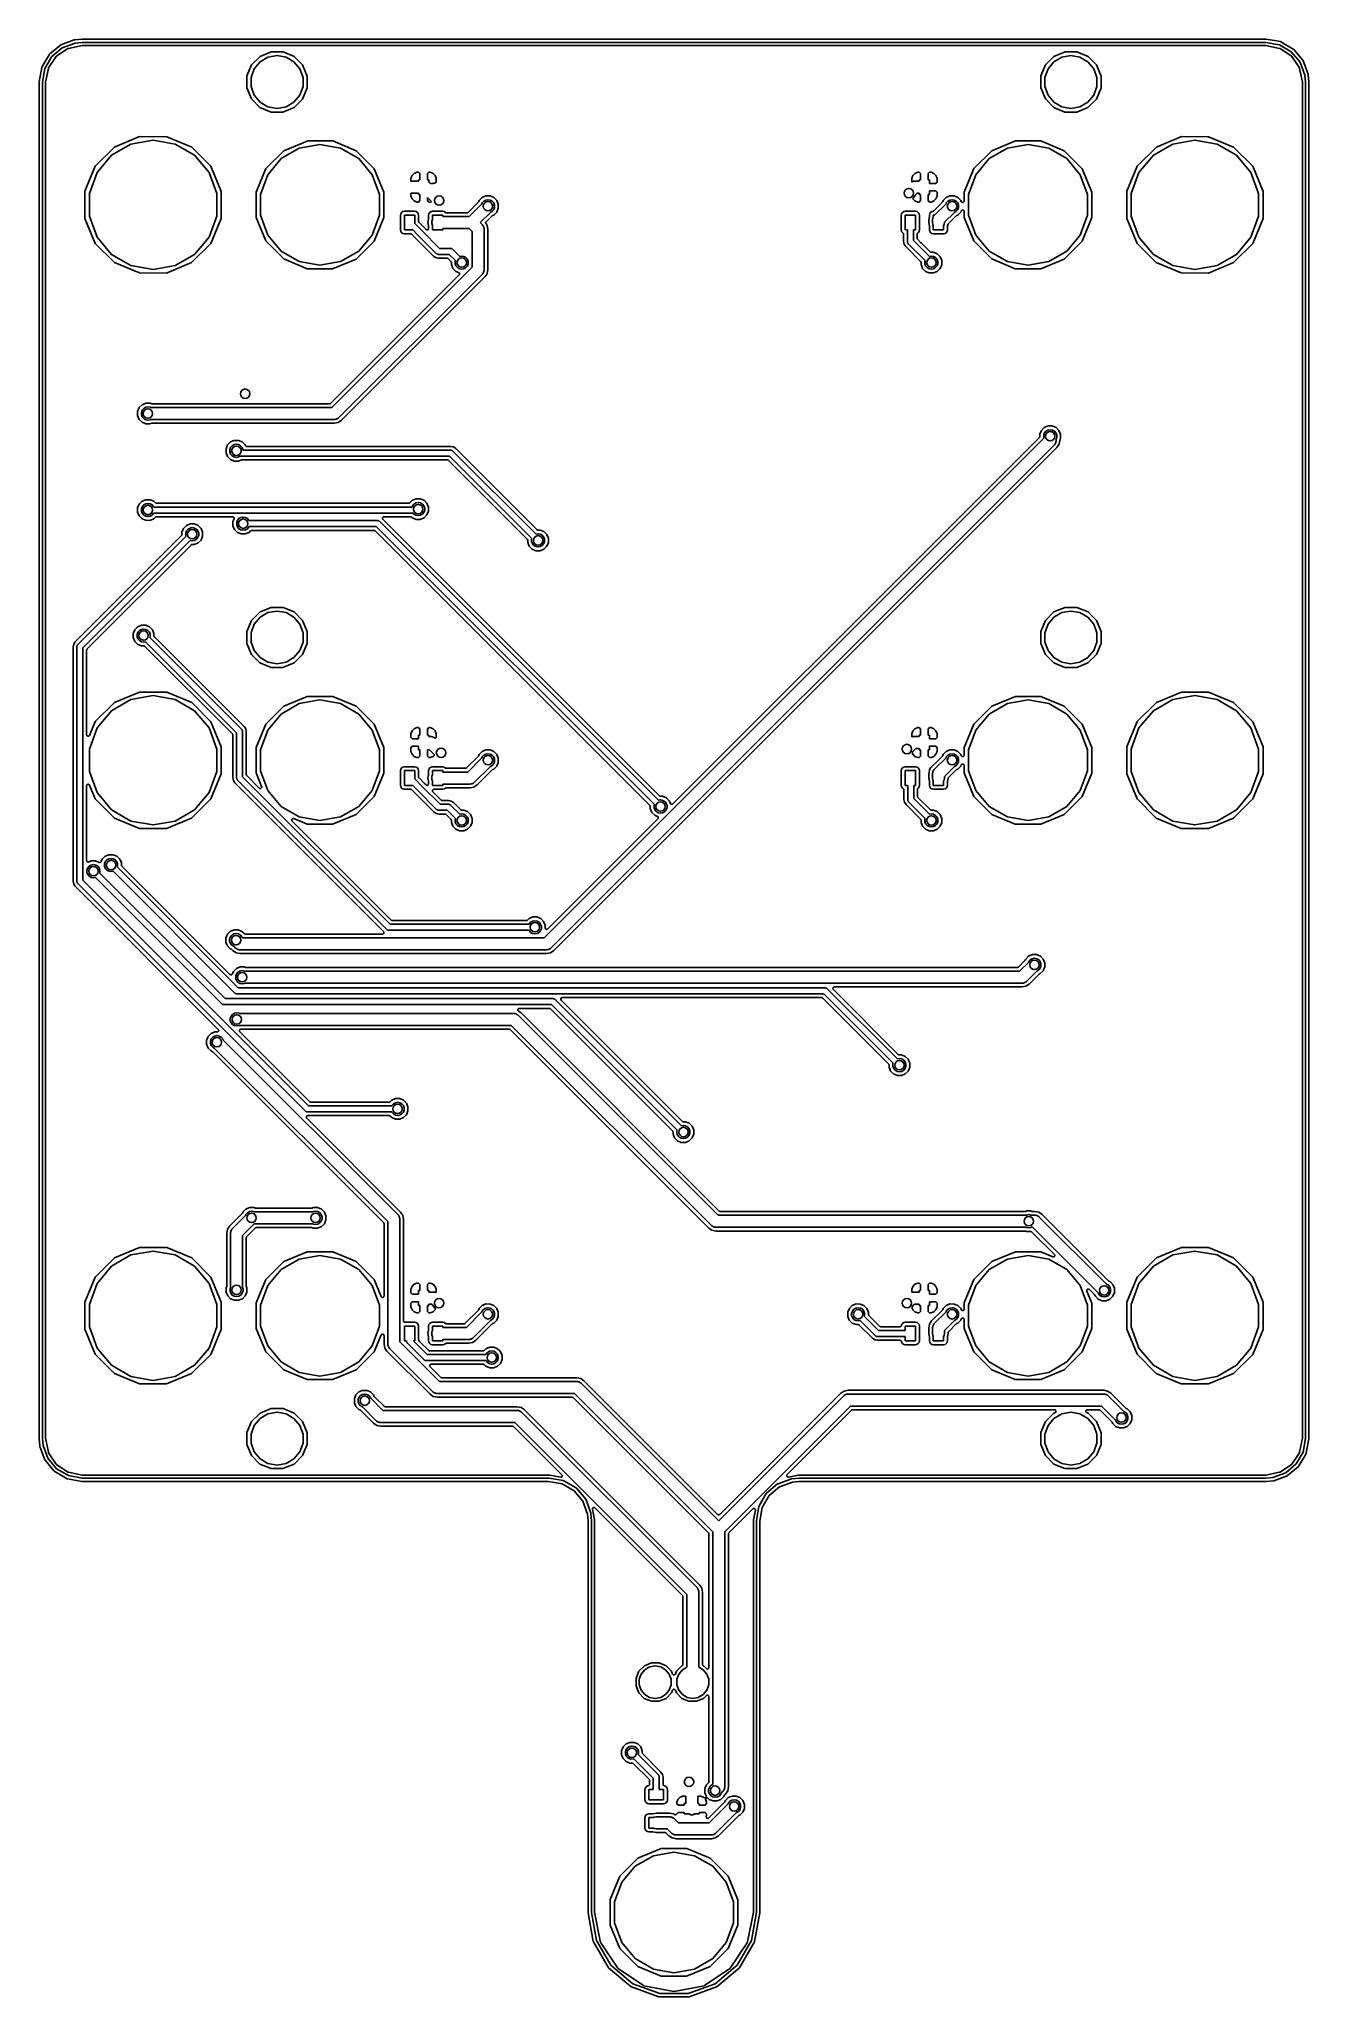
# Model space of a CAD drawing. Extents: x 51 to 137, y -158 to -25.
import ezdxf

# ---------------------------------------------------------------- set-up
doc = ezdxf.new("R2010")
doc.units = 0
doc.header["$MEASUREMENT"] = 0
doc.layers.add('BLACK', color=7, linetype='CONTINUOUS')

msp = doc.modelspace()

# ---------------------------------------------------------------- linework, layer by layer
at = {"layer": 'Black'}
for p, q in [((50.8687, -27.1729), (51.3517, -26.3364)), ((51.5396, -26.4681), (51.0768, -27.2697)), ((51.322, -27.224), (51.8323, -26.4603)), ((51.3517, -26.3364), (51.3772, -26.306)), ((51.3772, -26.306), (52.1172, -25.6851)), ((52.2487, -25.8731), (51.5396, -26.4681)), ((51.8323, -26.4603), (51.8338, -26.4587)), ((51.8338, -26.4587), (51.8348, -26.4567)), ((51.8348, -26.4567), (51.846, -26.446)), ((51.846, -26.446), (51.8567, -26.4348)), ((51.8567, -26.4348), (51.8587, -26.4338)), ((51.8587, -26.4338), (51.8603, -26.4323)), ((51.8603, -26.4323), (52.624, -25.922)), ((52.1172, -25.6851), (52.1516, -25.6652)), ((52.1516, -25.6652), (53.0592, -25.3348)), ((53.1233, -25.5548), (52.2487, -25.8731)), ((52.624, -25.922), (52.6261, -25.9211)), ((52.6261, -25.9211), (52.6278, -25.9196)), ((52.6278, -25.9196), (52.6422, -25.914)), ((52.6422, -25.914), (52.6563, -25.9078)), ((52.6563, -25.9078), (52.6586, -25.9077)), ((52.6586, -25.9077), (52.6606, -25.9068)), ((52.6606, -25.9068), (53.6028, -25.7195)), ((53.0592, -25.3348), (53.0739, -25.3323)), ((53.0739, -25.3323), (53.0884, -25.3284)), ((53.0884, -25.3284), (53.5713, -25.2861)), ((53.5863, -25.5143), (53.1233, -25.5548)), ((53.5713, -25.2861), (53.5763, -25.2866)), ((53.5763, -25.2866), (53.5813, -25.2857)), ((53.5813, -25.2857), (133.619, -25.2857)), ((133.609, -25.5143), (53.5863, -25.5143)), ((53.6028, -25.7195), (53.6127, -25.7192)), ((53.6127, -25.7192), (53.6226, -25.7175)), ((53.6226, -25.7175), (133.578, -25.7175)), ((65.6144, -26.4576), (65.0423, -27.0288)), ((66.3615, -26.1489), (65.6144, -26.4576)), ((66.1535, -26.5041), (66.7639, -26.3965)), ((67.1699, -26.1497), (66.3615, -26.1489)), ((66.7639, -26.3965), (67.3743, -26.5041)), ((67.9164, -26.4597), (67.1699, -26.1497)), ((68.4875, -27.0318), (67.9164, -26.4597)), ((119.284, -26.4576), (118.712, -27.0288)), ((120.032, -26.1489), (119.284, -26.4576)), ((119.824, -26.5041), (120.434, -26.3965)), ((120.84, -26.1497), (120.032, -26.1489)), ((120.434, -26.3965), (121.044, -26.5041)), ((121.587, -26.4597), (120.84, -26.1497)), ((122.158, -27.0318), (121.587, -26.4597)), ((133.578, -25.7175), (133.588, -25.7192)), ((133.588, -25.7192), (133.598, -25.7195)), ((133.598, -25.7195), (134.54, -25.9068)), ((134.531, -25.6768), (133.609, -25.5143)), ((133.619, -25.2857), (133.629, -25.2874)), ((133.629, -25.2874), (133.639, -25.2874)), ((133.639, -25.2874), (134.59, -25.4552)), ((135.332, -26.1396), (134.531, -25.6768)), ((134.54, -25.9068), (134.542, -25.9077)), ((134.542, -25.9077), (134.544, -25.9078)), ((134.544, -25.9078), (134.558, -25.914)), ((134.558, -25.914), (134.573, -25.9196)), ((134.573, -25.9196), (134.574, -25.9211)), ((134.574, -25.9211), (134.577, -25.922)), ((134.577, -25.922), (135.34, -26.4323)), ((134.59, -25.4552), (134.59, -25.4552)), ((134.59, -25.4552), (134.628, -25.4687)), ((134.628, -25.4687), (135.464, -25.9517)), ((135.927, -26.8487), (135.332, -26.1396)), ((135.34, -26.4323), (135.342, -26.4338)), ((135.342, -26.4338), (135.344, -26.4348)), ((135.344, -26.4348), (135.355, -26.446)), ((135.355, -26.446), (135.366, -26.4567)), ((135.366, -26.4567), (135.367, -26.4587)), ((135.367, -26.4587), (135.368, -26.4603)), ((135.368, -26.4603), (135.879, -27.224)), ((135.464, -25.9517), (135.495, -25.9772)), ((135.495, -25.9772), (136.115, -26.7172)), ((50.6874, -28.1615), (50.8552, -27.2102)), ((50.8552, -27.2102), (50.8687, -27.1729)), ((50.8552, -27.2102), (50.8552, -27.2102)), ((51.0768, -27.2697), (50.9143, -28.1913)), ((51.1195, -28.2028), (51.3068, -27.2606)), ((51.3068, -27.2606), (51.3077, -27.2586)), ((51.3077, -27.2586), (51.3078, -27.2563)), ((51.3078, -27.2563), (51.314, -27.2422)), ((51.314, -27.2422), (51.3196, -27.2278)), ((51.3196, -27.2278), (51.3211, -27.2261)), ((51.3211, -27.2261), (51.322, -27.224)), ((64.7323, -27.7753), (64.7315, -28.5837)), ((65.0423, -27.0288), (64.7323, -27.7753)), ((65.0062, -27.8714), (65.2182, -27.2889)), ((65.2182, -27.2889), (65.6167, -26.8141)), ((65.6167, -26.8141), (66.1535, -26.5041)), ((67.3743, -26.5041), (67.9111, -26.8141)), ((67.9111, -26.8141), (68.3096, -27.2889)), ((68.3096, -27.2889), (68.5216, -27.8714)), ((68.7963, -27.7789), (68.4875, -27.0318)), ((68.7955, -28.5873), (68.7963, -27.7789)), ((118.712, -27.0288), (118.402, -27.7753)), ((118.402, -27.7753), (118.402, -28.5837)), ((118.676, -27.8714), (118.888, -27.2889)), ((118.888, -27.2889), (119.287, -26.8141)), ((119.287, -26.8141), (119.824, -26.5041)), ((121.044, -26.5041), (121.581, -26.8141)), ((121.581, -26.8141), (121.98, -27.2889)), ((121.98, -27.2889), (122.192, -27.8714)), ((122.466, -27.7789), (122.158, -27.0318)), ((122.466, -28.5873), (122.466, -27.7789)), ((135.879, -27.224), (135.879, -27.2261)), ((135.879, -27.2261), (135.881, -27.2278)), ((135.881, -27.2278), (135.887, -27.2422)), ((135.887, -27.2422), (135.893, -27.2563)), ((135.893, -27.2563), (135.893, -27.2586)), ((135.893, -27.2586), (135.894, -27.2606)), ((135.894, -27.2606), (136.081, -28.2028)), ((136.246, -27.7233), (135.927, -26.8487)), ((136.115, -26.7172), (136.135, -26.7516)), ((136.135, -26.7516), (136.466, -27.6592)), ((136.286, -28.1863), (136.246, -27.7233)), ((136.466, -27.6592), (136.468, -27.6739)), ((136.468, -27.6739), (136.472, -27.6884)), ((136.472, -27.6884), (136.514, -28.1713)), ((50.6857, -28.1813), (50.6874, -28.1715)), ((50.6857, -119.921), (50.6857, -28.1813)), ((50.6874, -28.1715), (50.6874, -28.1615)), ((50.9143, -28.1913), (50.9143, -119.916)), ((51.1175, -28.2226), (51.1192, -28.2127)), ((51.1175, -119.88), (51.1175, -28.2226)), ((51.1192, -28.2127), (51.1195, -28.2028)), ((64.7315, -28.5837), (65.0402, -29.3308)), ((65.0062, -28.4912), (65.0062, -27.8714)), ((65.2182, -29.0737), (65.0062, -28.4912)), ((65.6167, -29.5485), (65.2182, -29.0737)), ((68.3096, -29.0737), (67.9111, -29.5485)), ((68.5216, -28.4912), (68.3096, -29.0737)), ((68.4855, -29.3338), (68.7955, -28.5873)), ((68.5216, -27.8714), (68.5216, -28.4912)), ((118.402, -28.5837), (118.71, -29.3308)), ((118.676, -28.4912), (118.676, -27.8714)), ((118.888, -29.0737), (118.676, -28.4912)), ((119.287, -29.5485), (118.888, -29.0737)), ((121.98, -29.0737), (121.581, -29.5485)), ((122.192, -28.4912), (121.98, -29.0737)), ((122.156, -29.3338), (122.466, -28.5873)), ((122.192, -27.8714), (122.192, -28.4912)), ((136.081, -28.2028), (136.081, -28.2127)), ((136.081, -28.2127), (136.083, -28.2226)), ((136.083, -28.2226), (136.083, -119.88)), ((136.286, -119.911), (136.286, -28.1863)), ((136.514, -28.1713), (136.514, -28.1763)), ((136.514, -28.1763), (136.515, -28.1813)), ((136.515, -28.1813), (136.515, -119.921)), ((65.0402, -29.3308), (65.6114, -29.9029)), ((65.6114, -29.9029), (66.3579, -30.2129)), ((66.1535, -29.8585), (65.6167, -29.5485)), ((66.7639, -29.9661), (66.1535, -29.8585)), ((66.3579, -30.2129), (67.1663, -30.2137)), ((67.3743, -29.8585), (66.7639, -29.9661)), ((67.1663, -30.2137), (67.9134, -29.9049)), ((67.9111, -29.5485), (67.3743, -29.8585)), ((67.9134, -29.9049), (68.4855, -29.3338)), ((118.71, -29.3308), (119.281, -29.9029)), ((119.281, -29.9029), (120.028, -30.2129)), ((119.824, -29.8585), (119.287, -29.5485)), ((120.434, -29.9661), (119.824, -29.8585)), ((120.028, -30.2129), (120.836, -30.2137)), ((121.044, -29.8585), (120.434, -29.9661)), ((120.836, -30.2137), (121.584, -29.9049)), ((121.581, -29.5485), (121.044, -29.8585)), ((121.584, -29.9049), (122.156, -29.3338)), ((55.7764, -32.5791), (54.4784, -33.8748)), ((55.5737, -33.1399), (56.8888, -32.3806)), ((57.4714, -31.8787), (55.7764, -32.5791)), ((56.8888, -32.3806), (58.3844, -32.1169)), ((59.3054, -31.8803), (57.4714, -31.8787)), ((58.3844, -32.1169), (59.88, -32.3806)), ((60.9992, -32.5836), (59.3054, -31.8803)), ((59.88, -32.3806), (61.1951, -33.1399)), ((62.2949, -33.8816), (60.9992, -32.5836)), ((67.2243, -32.8268), (66.0086, -34.0405)), ((67.0448, -33.3645), (68.2718, -32.6561)), ((68.7963, -32.1773), (67.2243, -32.8268)), ((68.2718, -32.6561), (69.6671, -32.4101)), ((68.812, -32.1709), (68.7963, -32.1773)), ((68.8978, -32.1709), (68.812, -32.1709)), ((70.5298, -32.1724), (68.8978, -32.1709)), ((68.8978, -32.1709), (68.8978, -32.1709)), ((68.8978, -32.1709), (68.8978, -32.1709)), ((69.6671, -32.4101), (71.0624, -32.6561)), ((72.1162, -32.8311), (70.5298, -32.1724)), ((71.0624, -32.6561), (72.2894, -33.3645)), ((73.3299, -34.0468), (72.1162, -32.8311)), ((115.09, -32.8268), (113.875, -34.0405)), ((114.911, -33.3645), (116.138, -32.6561)), ((116.678, -32.1709), (115.09, -32.8268)), ((116.138, -32.6561), (117.533, -32.4101)), ((118.396, -32.1724), (116.678, -32.1709)), ((117.533, -32.4101), (118.928, -32.6561)), ((119.982, -32.8311), (118.396, -32.1724)), ((118.928, -32.6561), (120.155, -33.3645)), ((121.196, -34.0468), (119.982, -32.8311)), ((126.208, -32.5791), (124.91, -33.8748)), ((126.005, -33.1399), (127.32, -32.3806)), ((127.903, -31.8787), (126.208, -32.5791)), ((127.32, -32.3806), (128.816, -32.1169)), ((129.737, -31.8803), (127.903, -31.8787)), ((128.816, -32.1169), (130.312, -32.3806)), ((131.431, -32.5836), (129.737, -31.8803)), ((130.312, -32.3806), (131.627, -33.1399)), ((132.727, -33.8816), (131.431, -32.5836)), ((54.4784, -33.8748), (53.7751, -35.5686)), ((54.0781, -35.7303), (54.5975, -34.3032)), ((54.5975, -34.3032), (55.5737, -33.1399)), ((61.1951, -33.1399), (62.1713, -34.3032)), ((62.1713, -34.3032), (62.6907, -35.7303)), ((62.9953, -35.5766), (62.2949, -33.8816)), ((66.0086, -34.0405), (65.3499, -35.6269)), ((66.1341, -34.4498), (67.0448, -33.3645)), ((72.2894, -33.3645), (73.2001, -34.4498)), ((73.9858, -35.6345), (73.3299, -34.0468)), ((76.0341, -34.3597), (75.8912, -34.5026)), ((76.2208, -34.2823), (76.0341, -34.3597)), ((76.3255, -34.2823), (76.2208, -34.2823)), ((76.4184, -34.3752), (76.3255, -34.2823)), ((76.4184, -34.7903), (76.4184, -34.3752)), ((77.0193, -34.2823), (76.9264, -34.3752)), ((76.9264, -34.3752), (76.9264, -34.7903)), ((77.124, -34.2823), (77.0193, -34.2823)), ((77.3107, -34.3597), (77.124, -34.2823)), ((77.4536, -34.5026), (77.3107, -34.3597)), ((109.89, -34.3597), (109.747, -34.5026)), ((110.076, -34.2823), (109.89, -34.3597)), ((110.181, -34.2823), (110.076, -34.2823)), ((110.274, -34.3752), (110.181, -34.2823)), ((110.274, -34.7903), (110.274, -34.3752)), ((110.875, -34.2823), (110.782, -34.3752)), ((110.782, -34.3752), (110.782, -34.7903)), ((110.98, -34.2823), (110.875, -34.2823)), ((111.166, -34.3597), (110.98, -34.2823)), ((111.309, -34.5026), (111.166, -34.3597)), ((113.875, -34.0405), (113.216, -35.6269)), ((114, -34.4498), (114.911, -33.3645)), ((120.155, -33.3645), (121.066, -34.4498)), ((121.852, -35.6345), (121.196, -34.0468)), ((124.91, -33.8748), (124.207, -35.5686)), ((124.51, -35.7303), (125.029, -34.3032)), ((125.029, -34.3032), (126.005, -33.1399)), ((131.627, -33.1399), (132.603, -34.3032)), ((132.603, -34.3032), (133.122, -35.7303)), ((133.427, -35.5766), (132.727, -33.8816)), ((53.7751, -35.5686), (53.7735, -37.4026)), ((54.0781, -37.2489), (54.0781, -35.7303)), ((62.6907, -35.7303), (62.6907, -37.2489)), ((62.9937, -37.4106), (62.9953, -35.5766)), ((65.3499, -35.6269), (65.3484, -37.3447)), ((65.6496, -35.7812), (66.1341, -34.4498)), ((73.2001, -34.4498), (73.6846, -35.7812)), ((73.9843, -37.3523), (73.9858, -35.6345)), ((75.8912, -34.5026), (75.8139, -34.6893)), ((75.8139, -34.6893), (75.8139, -34.8843)), ((75.8139, -34.8843), (76.3219, -34.8843)), ((75.8295, -35.6971), (75.8139, -35.7128)), ((75.8139, -35.7128), (75.8139, -35.8921)), ((76.3219, -35.6971), (75.8295, -35.6971)), ((76.3219, -34.8843), (76.3219, -34.7903)), ((76.3219, -34.7903), (76.4184, -34.7903)), ((76.3219, -35.7911), (76.3219, -35.6971)), ((76.9264, -34.7903), (77.0229, -34.7903)), ((77.0229, -34.7903), (77.0229, -34.9516)), ((77.0229, -34.9516), (77.0248, -34.9529)), ((77.0248, -34.9529), (77.0708, -34.9795)), ((77.0708, -34.9795), (77.0823, -34.9932)), ((77.0823, -34.9932), (77.097, -35.0034)), ((77.097, -35.0034), (77.1303, -35.0367)), ((77.1303, -35.0367), (77.3276, -35.0367)), ((77.3276, -35.0367), (77.3544, -35.0295)), ((77.3544, -35.0295), (77.3722, -35.0311)), ((77.3722, -35.0311), (77.3898, -35.028)), ((77.3898, -35.028), (77.4468, -35.028)), ((77.4468, -35.028), (77.5309, -34.9438)), ((77.5309, -34.6893), (77.4536, -34.5026)), ((77.5309, -34.9438), (77.5309, -34.6893)), ((109.747, -34.5026), (109.669, -34.6893)), ((109.669, -34.6893), (109.669, -34.9438)), ((109.669, -34.9438), (109.673, -34.9472)), ((109.673, -34.9472), (109.708, -34.9226)), ((109.708, -34.9226), (109.725, -34.9179)), ((109.725, -34.9179), (109.741, -34.9089)), ((109.741, -34.9089), (109.793, -34.8997)), ((109.793, -34.8997), (109.844, -34.886)), ((109.844, -34.886), (109.862, -34.8875)), ((109.862, -34.8875), (109.88, -34.8844)), ((109.88, -34.8844), (110.177, -34.8844)), ((110.048, -35.6972), (109.88, -35.8654)), ((110.177, -35.6972), (110.048, -35.6972)), ((110.177, -34.8844), (110.177, -34.7903)), ((110.177, -34.7903), (110.274, -34.7903)), ((110.177, -35.7911), (110.177, -35.6972)), ((110.782, -34.7903), (110.879, -34.7903)), ((110.879, -34.7903), (110.879, -35.0367)), ((110.879, -35.0367), (111.294, -35.0367)), ((111.294, -35.5447), (110.879, -35.5447)), ((110.879, -35.5447), (110.879, -35.7911)), ((111.294, -35.0367), (111.387, -34.9438)), ((111.387, -35.6376), (111.294, -35.5447)), ((111.387, -34.6893), (111.309, -34.5026)), ((111.387, -34.9438), (111.387, -34.6893)), ((111.387, -35.8921), (111.387, -35.6376)), ((113.216, -35.6269), (113.215, -36.2303)), ((113.515, -35.7812), (114, -34.4498)), ((121.066, -34.4498), (121.551, -35.7812)), ((121.85, -37.3523), (121.852, -35.6345)), ((124.207, -35.5686), (124.205, -37.4026)), ((124.51, -37.2489), (124.51, -35.7303)), ((133.122, -35.7303), (133.122, -37.2489)), ((133.425, -37.4106), (133.427, -35.5766)), ((65.6496, -37.198), (65.6496, -35.7812)), ((73.6846, -35.7812), (73.6846, -37.198)), ((75.19, -37.0039), (75.133, -37.0883)), ((75.2754, -36.9478), (75.19, -37.0039)), ((75.3817, -36.9271), (75.2754, -36.9478)), ((76.0629, -36.9271), (75.3817, -36.9271)), ((75.8139, -35.8921), (75.8912, -36.0789)), ((75.8912, -36.0789), (76.0341, -36.2218)), ((76.0341, -36.2218), (76.2208, -36.2991)), ((76.1728, -36.9492), (76.0629, -36.9271)), ((76.2572, -37.0062), (76.1728, -36.9492)), ((76.2208, -36.2991), (76.3255, -36.2991)), ((76.3133, -37.0915), (76.2572, -37.0062)), ((76.4184, -35.7911), (76.3219, -35.7911)), ((76.3255, -36.2991), (76.4184, -36.2062)), ((76.4184, -36.2062), (76.4184, -35.7911)), ((77.2083, -36.2642), (76.9264, -35.9823)), ((76.9264, -35.9823), (76.9264, -36.2062)), ((76.9264, -36.2062), (77.0193, -36.2991)), ((77.0193, -36.2991), (77.124, -36.2991)), ((77.0899, -37.0039), (77.0329, -37.0883)), ((77.1753, -36.9478), (77.0899, -37.0039)), ((77.124, -36.2991), (77.2083, -36.2642)), ((77.2083, -36.9414), (77.1753, -36.9478)), ((77.2816, -36.9271), (77.2083, -36.9414)), ((77.9628, -36.9271), (77.2816, -36.9271)), ((78.0727, -36.9492), (77.9628, -36.9271)), ((78.1639, -37.0107), (78.0727, -36.9492)), ((78.1752, -37.0158), (78.1639, -37.0107)), ((78.186, -37.022), (78.1752, -37.0158)), ((78.1912, -37.0229), (78.186, -37.022)), ((78.1961, -37.0251), (78.1912, -37.0229)), ((78.2085, -37.0259), (78.1961, -37.0251)), ((78.2207, -37.0281), (78.2085, -37.0259)), ((79.608, -37.0281), (78.2207, -37.0281)), ((79.6124, -37.0273), (79.608, -37.0281)), ((79.6168, -37.0277), (79.6124, -37.0273)), ((79.6297, -37.0243), (79.6168, -37.0277)), ((79.6427, -37.022), (79.6297, -37.0243)), ((79.6466, -37.0197), (79.6427, -37.022)), ((79.6509, -37.0186), (79.6466, -37.0197)), ((79.6618, -37.011), (79.6509, -37.0186)), ((79.6733, -37.0043), (79.6618, -37.011)), ((79.6762, -37.0009), (79.6733, -37.0043)), ((79.6798, -36.9983), (79.6762, -37.0009)), ((80.3816, -36.2967), (79.6798, -36.9983)), ((79.7553, -37.2821), (80.6197, -36.4178)), ((80.3828, -36.2949), (80.3816, -36.2967)), ((80.3846, -36.2935), (80.3828, -36.2949)), ((80.3929, -36.2805), (80.3846, -36.2935)), ((80.4018, -36.2678), (80.3929, -36.2805)), ((80.4024, -36.2657), (80.4018, -36.2678)), ((80.4035, -36.2638), (80.4024, -36.2657)), ((80.4342, -36.19), (80.4035, -36.2638)), ((80.6308, -35.9937), (80.4342, -36.19)), ((81.1853, -37.0016), (80.4983, -37.6885)), ((80.6197, -36.4178), (80.6396, -36.3631)), ((80.8877, -35.8876), (80.6308, -35.9937)), ((80.6396, -36.3631), (80.7392, -36.2444)), ((80.7392, -36.2444), (80.8734, -36.1669)), ((80.8734, -36.1669), (81.026, -36.14)), ((81.1655, -35.8878), (80.8877, -35.8876)), ((81.026, -36.14), (81.1786, -36.1669)), ((81.4222, -35.9944), (81.1655, -35.8878)), ((81.1786, -36.1669), (81.3128, -36.2444)), ((81.3128, -36.928), (81.1853, -37.0016)), ((81.3128, -36.2444), (81.4124, -36.3631)), ((81.4124, -36.8093), (81.3128, -36.928)), ((81.4124, -36.3631), (81.4654, -36.5087)), ((81.4654, -36.6637), (81.4124, -36.8093)), ((81.4211, -37.1787), (81.6178, -36.9824)), ((81.6185, -36.191), (81.4222, -35.9944)), ((81.4654, -36.5087), (81.4654, -36.6637)), ((81.6178, -36.9824), (81.7244, -36.7257)), ((81.7246, -36.4479), (81.6185, -36.191)), ((81.7244, -36.7257), (81.7246, -36.4479)), ((109.046, -37.0039), (108.989, -37.0883)), ((109.131, -36.9478), (109.046, -37.0039)), ((109.237, -36.9271), (109.131, -36.9478)), ((109.918, -36.9271), (109.237, -36.9271)), ((109.761, -36.039), (109.736, -36.0532)), ((109.736, -36.0532), (109.747, -36.0789)), ((109.747, -36.0789), (109.89, -36.2218)), ((109.86, -35.9203), (109.761, -36.039)), ((109.88, -35.8654), (109.86, -35.9203)), ((109.89, -36.2218), (110.076, -36.2991)), ((110.028, -36.9492), (109.918, -36.9271)), ((110.113, -37.0062), (110.028, -36.9492)), ((110.076, -36.2991), (110.181, -36.2991)), ((110.169, -37.0915), (110.113, -37.0062)), ((110.274, -35.7911), (110.177, -35.7911)), ((110.181, -36.2991), (110.274, -36.2062)), ((110.274, -36.2062), (110.274, -35.7911)), ((110.879, -35.7911), (110.782, -35.7911)), ((110.782, -35.7911), (110.782, -36.2062)), ((110.782, -36.2062), (110.875, -36.2991)), ((110.875, -36.2991), (110.98, -36.2991)), ((110.945, -37.0039), (110.889, -37.0883)), ((111.031, -36.9478), (110.945, -37.0039)), ((110.98, -36.2991), (111.166, -36.2218)), ((111.085, -36.9372), (111.031, -36.9478)), ((111.097, -36.9327), (111.085, -36.9372)), ((111.109, -36.9295), (111.097, -36.9327)), ((111.113, -36.9265), (111.109, -36.9295)), ((111.118, -36.9246), (111.113, -36.9265)), ((111.128, -36.9164), (111.118, -36.9246)), ((111.138, -36.9093), (111.128, -36.9164)), ((111.387, -36.6607), (111.138, -36.9093)), ((111.166, -36.2218), (111.309, -36.0789)), ((111.218, -37.1881), (111.989, -36.4178)), ((111.309, -36.0789), (111.387, -35.8921)), ((111.56, -36.4873), (111.387, -36.6607)), ((111.751, -36.2967), (111.56, -36.4872)), ((111.56, -36.4872), (111.56, -36.4873)), ((111.56, -36.4873), (111.56, -36.4873)), ((111.752, -36.2949), (111.751, -36.2967)), ((111.754, -36.2935), (111.752, -36.2949)), ((111.762, -36.2805), (111.754, -36.2935)), ((111.771, -36.2678), (111.762, -36.2805)), ((111.773, -36.2638), (111.771, -36.2657)), ((111.771, -36.2657), (111.771, -36.2678)), ((111.803, -36.19), (111.773, -36.2638)), ((112, -35.9937), (111.803, -36.19)), ((112.554, -37.0016), (111.884, -37.6714)), ((111.989, -36.4178), (112.009, -36.3631)), ((112.257, -35.8876), (112, -35.9937)), ((112.009, -36.3631), (112.108, -36.2444)), ((112.108, -36.2444), (112.242, -36.1669)), ((112.242, -36.1669), (112.395, -36.14)), ((112.535, -35.8878), (112.257, -35.8876)), ((112.395, -36.14), (112.548, -36.1669)), ((112.791, -35.9944), (112.535, -35.8878)), ((112.548, -36.1669), (112.682, -36.2444)), ((112.682, -36.928), (112.554, -37.0016)), ((112.682, -36.2444), (112.781, -36.3631)), ((112.781, -36.8093), (112.682, -36.928)), ((112.781, -36.3631), (112.834, -36.5087)), ((112.834, -36.6637), (112.781, -36.8093)), ((112.79, -37.1787), (112.987, -36.9824)), ((112.988, -36.191), (112.791, -35.9944)), ((112.834, -36.5087), (112.834, -36.6637)), ((112.987, -36.9824), (113.019, -36.9045)), ((113.02, -36.269), (112.988, -36.191)), ((113.019, -36.9045), (113.027, -36.8914)), ((113.028, -36.2821), (113.02, -36.269)), ((113.027, -36.8914), (113.035, -36.878)), ((113.036, -36.2955), (113.028, -36.2821)), ((113.035, -36.878), (113.037, -36.8766)), ((113.037, -36.2969), (113.036, -36.2955)), ((113.039, -36.2988), (113.037, -36.2969)), ((113.037, -36.8766), (113.038, -36.8747)), ((113.038, -36.8747), (113.05, -36.8653)), ((113.051, -36.3082), (113.039, -36.2988)), ((113.05, -36.8653), (113.062, -36.8554)), ((113.063, -36.3182), (113.051, -36.3082)), ((113.062, -36.8554), (113.064, -36.8546)), ((113.065, -36.3189), (113.063, -36.3182)), ((113.064, -36.8546), (113.066, -36.8533)), ((113.067, -36.3203), (113.065, -36.3189)), ((113.066, -36.8533), (113.081, -36.8486)), ((113.081, -36.325), (113.067, -36.3203)), ((113.096, -36.3303), (113.081, -36.325)), ((113.081, -36.8486), (113.095, -36.8434)), ((113.095, -36.8434), (113.098, -36.8434)), ((113.098, -36.3303), (113.096, -36.3303)), ((113.1, -36.3309), (113.098, -36.3303)), ((113.098, -36.8434), (113.1, -36.8427)), ((113.116, -36.3303), (113.1, -36.3309)), ((113.1, -36.8427), (113.115, -36.8434)), ((113.115, -36.8434), (113.131, -36.8434)), ((113.131, -36.3303), (113.116, -36.3303)), ((113.133, -36.3295), (113.131, -36.3303)), ((113.131, -36.8434), (113.133, -36.8442)), ((113.136, -36.3294), (113.133, -36.3295)), ((113.133, -36.8442), (113.135, -36.8443)), ((113.135, -36.8443), (113.149, -36.8502)), ((113.15, -36.3235), (113.136, -36.3294)), ((113.149, -36.8502), (113.164, -36.8555)), ((113.164, -36.3183), (113.15, -36.3235)), ((113.166, -36.3168), (113.164, -36.3183)), ((113.164, -36.8555), (113.166, -36.8569)), ((113.168, -36.316), (113.166, -36.3168)), ((113.166, -36.8569), (113.168, -36.8578)), ((113.18, -36.3055), (113.168, -36.316)), ((113.168, -36.8578), (113.179, -36.8682)), ((113.179, -36.8682), (113.191, -36.8782)), ((113.191, -36.2956), (113.18, -36.3055)), ((113.193, -36.2937), (113.191, -36.2956)), ((113.191, -36.8782), (113.192, -36.8801)), ((113.192, -36.8801), (113.194, -36.8816)), ((113.194, -36.2921), (113.193, -36.2937)), ((113.201, -36.2784), (113.194, -36.2921)), ((113.194, -36.8816), (113.201, -36.8954)), ((113.209, -36.2651), (113.201, -36.2784)), ((113.201, -36.8954), (113.209, -36.9088)), ((113.21, -36.2609), (113.209, -36.2629)), ((113.209, -36.2629), (113.209, -36.2651)), ((113.209, -36.9088), (113.209, -36.911)), ((113.209, -36.911), (113.21, -36.913)), ((113.213, -36.2455), (113.21, -36.2609)), ((113.21, -36.913), (113.212, -36.9283)), ((113.212, -36.9283), (113.215, -36.9435)), ((113.215, -36.2303), (113.213, -36.2455)), ((113.215, -36.9435), (113.214, -37.3447)), ((113.515, -37.198), (113.515, -35.7812)), ((121.551, -35.7812), (121.551, -37.198)), ((53.7735, -37.4026), (54.4739, -39.0976)), ((54.5975, -38.676), (54.0781, -37.2489)), ((62.6907, -37.2489), (62.1713, -38.676)), ((62.2904, -39.1044), (62.9937, -37.4106)), ((65.3484, -37.3447), (66.0043, -38.9324)), ((66.1341, -38.5294), (65.6496, -37.198)), ((73.6846, -37.198), (73.2001, -38.5294)), ((73.3256, -38.9387), (73.9843, -37.3523)), ((75.133, -37.0883), (75.111, -37.1982)), ((75.111, -37.1982), (75.111, -38.1791)), ((75.111, -38.1791), (75.1316, -38.2854)), ((75.1316, -38.2854), (75.1877, -38.3708)), ((75.1877, -38.3708), (75.2721, -38.4278)), ((75.3719, -38.1889), (75.3719, -37.1881)), ((75.3719, -37.1881), (76.073, -37.1881)), ((75.9354, -38.1889), (75.3719, -38.1889)), ((76.2619, -38.5154), (75.9354, -38.1889)), ((76.073, -37.1881), (76.073, -37.7516)), ((76.073, -37.7516), (76.5494, -38.228)), ((76.3339, -37.1979), (76.3133, -37.0915)), ((76.3339, -37.6113), (76.3339, -37.1979)), ((76.3347, -37.6157), (76.3339, -37.6113)), ((76.3343, -37.6201), (76.3347, -37.6157)), ((76.3377, -37.6329), (76.3343, -37.6201)), ((76.3401, -37.646), (76.3377, -37.6329)), ((76.3423, -37.6499), (76.3401, -37.646)), ((76.3434, -37.6542), (76.3423, -37.6499)), ((76.3511, -37.6651), (76.3434, -37.6542)), ((76.3577, -37.6766), (76.3511, -37.6651)), ((76.3611, -37.6794), (76.3577, -37.6766)), ((76.3637, -37.6831), (76.3611, -37.6794)), ((76.729, -38.0484), (76.3637, -37.6831)), ((76.5494, -38.228), (76.5494, -38.228)), ((76.5494, -38.228), (76.5494, -38.228)), ((76.5494, -38.228), (77.7523, -39.431)), ((76.8374, -38.1569), (76.729, -38.0484)), ((76.729, -38.0484), (76.729, -38.0484)), ((76.729, -38.0484), (76.729, -38.0484)), ((76.8483, -38.1645), (76.8374, -38.1569)), ((76.8585, -38.173), (76.8483, -38.1645)), ((76.8627, -38.1745), (76.8585, -38.173)), ((76.8663, -38.1771), (76.8627, -38.1745)), ((76.8792, -38.1805), (76.8663, -38.1771)), ((76.8916, -38.1851), (76.8792, -38.1805)), ((76.8961, -38.1851), (76.8916, -38.1851)), ((76.9004, -38.1862), (76.8961, -38.1851)), ((76.9136, -38.1851), (76.9004, -38.1862)), ((76.9269, -38.1851), (76.9136, -38.1851)), ((76.9311, -38.1835), (76.9269, -38.1851)), ((76.9356, -38.1832), (76.9311, -38.1835)), ((76.9476, -38.1775), (76.9356, -38.1832)), ((76.9601, -38.173), (76.9476, -38.1775)), ((76.9635, -38.1701), (76.9601, -38.173)), ((76.9675, -38.1682), (76.9635, -38.1701)), ((77.0089, -37.4626), (76.964, -37.6885)), ((76.964, -37.6885), (77.0089, -37.9144)), ((76.9769, -38.1589), (76.9675, -38.1682)), ((76.9871, -38.1503), (76.9769, -38.1589)), ((76.9893, -38.1465), (76.9871, -38.1503)), ((76.9925, -38.1433), (76.9893, -38.1465)), ((76.9981, -38.1313), (76.9925, -38.1433)), ((77.0047, -38.1198), (76.9981, -38.1313)), ((77.0055, -38.1154), (77.0047, -38.1198)), ((77.0074, -38.1113), (77.0055, -38.1154)), ((77.0086, -38.0981), (77.0074, -38.1113)), ((77.0109, -38.085), (77.0086, -38.0981)), ((77.0091, -37.4526), (77.0089, -37.4626)), ((77.0089, -37.9144), (77.0091, -37.9244)), ((77.0109, -37.4428), (77.0091, -37.4526)), ((77.0091, -37.9244), (77.0109, -37.9342)), ((77.0329, -37.0883), (77.0109, -37.1982)), ((77.0109, -37.1982), (77.0109, -37.4428)), ((77.0109, -37.9342), (77.0109, -38.085)), ((77.2222, -37.6179), (77.2704, -37.4853)), ((77.2222, -37.7591), (77.2222, -37.6179)), ((77.2704, -37.8917), (77.2222, -37.7591)), ((77.2704, -37.4853), (77.2718, -37.4836)), ((77.2718, -37.8934), (77.2704, -37.8917)), ((77.2718, -37.4836), (77.2718, -37.1881)), ((77.2718, -37.1881), (77.9729, -37.1881)), ((77.2718, -38.1889), (77.2718, -37.8934)), ((77.9729, -38.1889), (77.2718, -38.1889)), ((77.9729, -37.1881), (77.9729, -37.2821)), ((77.9729, -37.2821), (79.7553, -37.2821)), ((79.7553, -38.0949), (77.9729, -38.0949)), ((77.9729, -38.0949), (77.9729, -38.1889)), ((79.9574, -38.297), (79.7553, -38.0949)), ((79.9574, -40.712), (79.9574, -38.297)), ((80.4983, -37.6885), (80.6512, -37.8413)), ((80.6512, -37.8413), (80.6614, -37.856)), ((80.6614, -37.856), (80.6751, -37.8675)), ((80.6751, -37.8675), (80.7017, -37.9134)), ((80.7017, -37.9134), (80.7321, -37.9569)), ((80.7321, -37.9569), (80.7368, -37.9742)), ((80.7368, -37.9742), (80.7457, -37.9897)), ((80.7457, -37.9897), (80.7549, -38.042)), ((80.7549, -38.042), (80.7687, -38.0933)), ((80.7687, -38.0933), (80.7671, -38.1111)), ((80.7671, -38.1111), (80.7702, -38.1287)), ((80.7702, -38.1287), (80.7702, -40.8803)), ((80.8804, -37.6993), (80.8807, -37.6982)), ((80.8819, -37.7158), (80.8804, -37.6993)), ((80.8806, -37.6971), (80.8853, -37.6812)), ((80.8807, -37.6982), (80.8806, -37.6971)), ((80.8829, -37.7323), (80.8819, -37.7158)), ((80.8834, -37.7333), (80.8829, -37.7323)), ((80.8835, -37.7344), (80.8834, -37.7333)), ((80.8905, -37.7494), (80.8835, -37.7344)), ((80.8853, -37.6812), (80.8896, -37.6652)), ((80.8896, -37.6652), (80.8902, -37.6643)), ((80.8902, -37.6643), (80.8905, -37.6632)), ((80.8905, -37.6632), (80.9003, -37.6499)), ((80.8972, -37.7646), (80.8905, -37.7494)), ((80.9172, -37.7945), (80.8972, -37.7646)), ((80.9003, -37.6499), (80.9098, -37.6363)), ((80.9098, -37.6363), (81.3153, -37.2309)), ((80.9721, -37.8767), (80.9172, -37.7945)), ((80.9172, -37.7945), (80.9172, -37.7945)), ((80.9172, -37.7945), (80.9172, -37.7945)), ((81.0242, -38.1387), (80.9721, -37.8767)), ((81.0242, -40.8703), (81.0242, -38.1387)), ((81.3153, -37.2309), (81.3171, -37.2295)), ((81.3171, -37.2295), (81.3185, -37.2277)), ((81.3185, -37.2277), (81.3315, -37.2195)), ((81.3315, -37.2195), (81.3442, -37.2106)), ((81.3442, -37.2106), (81.3464, -37.21)), ((81.3464, -37.21), (81.3483, -37.2088)), ((81.3483, -37.2088), (81.4211, -37.1787)), ((108.989, -37.0883), (108.967, -37.1982)), ((108.967, -37.1982), (108.967, -38.1791)), ((108.967, -38.1791), (108.987, -38.2854)), ((108.987, -38.2854), (109.043, -38.3708)), ((109.043, -38.3708), (109.076, -38.3929)), ((109.228, -38.1889), (109.228, -37.1881)), ((109.228, -37.1881), (109.929, -37.1881)), ((109.375, -38.1889), (109.228, -38.1889)), ((109.375, -38.9763), (109.375, -38.1889)), ((109.929, -38.1889), (109.781, -38.1889)), ((109.781, -38.1889), (109.781, -38.8921)), ((109.929, -37.1881), (109.929, -38.1889)), ((110.081, -38.3925), (110.111, -38.3731)), ((110.111, -38.3731), (110.167, -38.2887)), ((110.167, -38.2887), (110.19, -38.1788)), ((110.19, -37.1979), (110.169, -37.0915)), ((110.19, -38.1788), (110.19, -37.1979)), ((110.843, -37.3871), (110.818, -37.5131)), ((110.818, -37.5131), (110.818, -37.6785)), ((110.818, -37.6785), (110.865, -37.9144)), ((110.865, -37.2772), (110.843, -37.3871)), ((110.843, -37.3871), (110.843, -37.3871)), ((110.843, -37.3871), (110.843, -37.3871)), ((110.866, -37.2574), (110.865, -37.2672)), ((110.865, -37.2672), (110.865, -37.2772)), ((110.865, -37.9144), (110.865, -37.9244)), ((110.865, -37.9244), (110.866, -37.9342)), ((110.889, -37.0883), (110.866, -37.1982)), ((110.866, -37.1982), (110.866, -37.2574)), ((110.866, -37.9342), (110.866, -38.1791)), ((110.866, -38.1791), (110.887, -38.2854)), ((110.887, -38.2854), (110.943, -38.3708)), ((110.943, -38.3708), (111.028, -38.4278)), ((111.072, -37.5031), (111.075, -37.4855)), ((111.072, -37.6885), (111.072, -37.5031)), ((111.096, -37.8275), (111.072, -37.6885)), ((111.073, -37.4677), (111.087, -37.4164)), ((111.075, -37.4855), (111.073, -37.4677)), ((111.087, -37.4164), (111.096, -37.3641)), ((111.096, -37.3641), (111.105, -37.3486)), ((111.127, -37.8818), (111.096, -37.8275)), ((111.105, -37.3486), (111.11, -37.3313)), ((111.11, -37.3313), (111.127, -37.306)), ((111.127, -37.306), (111.127, -37.1881)), ((111.127, -37.1881), (111.218, -37.1881)), ((111.127, -38.1889), (111.127, -37.8818)), ((111.828, -38.1889), (111.127, -38.1889)), ((111.86, -37.8275), (111.828, -37.8819)), ((111.828, -37.8819), (111.828, -38.1889)), ((111.884, -37.6885), (111.86, -37.8275)), ((111.884, -37.6714), (111.884, -37.6885)), ((111.925, -38.4292), (112.01, -38.3731)), ((112.01, -38.3731), (112.067, -38.2887)), ((112.067, -38.2887), (112.089, -38.1788)), ((112.089, -37.9346), (112.091, -37.9248)), ((112.089, -38.1788), (112.089, -37.9346)), ((112.091, -37.9148), (112.108, -37.8313)), ((112.091, -37.9248), (112.091, -37.9148)), ((112.108, -37.8313), (112.112, -37.8199)), ((112.112, -37.8199), (112.116, -37.8081)), ((112.116, -37.8081), (112.119, -37.8036)), ((112.119, -37.8036), (112.121, -37.7984)), ((112.121, -37.7984), (112.129, -37.7892)), ((112.129, -37.7892), (112.136, -37.7792)), ((112.136, -37.7792), (112.684, -37.2309)), ((112.684, -37.2309), (112.686, -37.2295)), ((112.686, -37.2295), (112.688, -37.2277)), ((112.688, -37.2277), (112.701, -37.2195)), ((112.701, -37.2195), (112.713, -37.2106)), ((112.713, -37.2106), (112.715, -37.21)), ((112.715, -37.21), (112.717, -37.2088)), ((112.717, -37.2088), (112.79, -37.1787)), ((113.214, -37.3447), (113.87, -38.9324)), ((114, -38.5294), (113.515, -37.198)), ((121.551, -37.198), (121.066, -38.5294)), ((121.191, -38.9387), (121.85, -37.3523)), ((124.205, -37.4026), (124.905, -39.0976)), ((125.029, -38.676), (124.51, -37.2489)), ((133.122, -37.2489), (132.603, -38.676)), ((132.722, -39.1044), (133.425, -37.4106)), ((54.4739, -39.0976), (55.7696, -40.3956)), ((55.5737, -39.8393), (54.5975, -38.676)), ((60.9924, -40.4001), (62.2904, -39.1044)), ((62.1713, -38.676), (61.1951, -39.8393)), ((66.0043, -38.9324), (67.218, -40.1481)), ((67.0448, -39.6147), (66.1341, -38.5294)), ((68.2718, -40.3231), (67.0448, -39.6147)), ((72.2894, -39.6147), (71.0624, -40.3231)), ((72.1099, -40.1524), (73.3256, -38.9387)), ((73.2001, -38.5294), (72.2894, -39.6147)), ((75.2721, -38.4278), (75.382, -38.4498)), ((75.382, -38.4498), (75.7951, -38.4498)), ((75.7951, -38.4498), (75.7995, -38.4506)), ((75.7995, -38.4506), (75.8039, -38.4502)), ((75.8039, -38.4502), (75.8167, -38.4536)), ((75.8167, -38.4536), (75.8298, -38.456)), ((75.8298, -38.456), (75.8337, -38.4582)), ((75.8337, -38.4582), (75.838, -38.4593)), ((75.838, -38.4593), (75.8489, -38.467)), ((75.8489, -38.467), (75.8604, -38.4736)), ((75.8604, -38.4736), (75.8632, -38.477)), ((75.8632, -38.477), (75.8669, -38.4796)), ((75.8669, -38.4796), (76.0823, -38.695)), ((76.0823, -38.695), (76.0826, -38.6952)), ((76.0826, -38.6952), (77.3377, -39.9504)), ((76.2622, -38.5156), (76.2619, -38.5154)), ((77.5244, -39.7779), (76.2622, -38.5156)), ((77.7523, -39.431), (78.486, -39.431)), ((78.486, -39.431), (78.4948, -39.4326)), ((78.4948, -39.4326), (78.5037, -39.4318)), ((78.5037, -39.4318), (78.5293, -39.4386)), ((78.5293, -39.4386), (78.5555, -39.4433)), ((78.5555, -39.4433), (78.5632, -39.4477)), ((78.5632, -39.4477), (78.5719, -39.45)), ((78.5719, -39.45), (78.5936, -39.4653)), ((78.5936, -39.4653), (78.6166, -39.4785)), ((78.6166, -39.4785), (78.6224, -39.4854)), ((78.6224, -39.4854), (78.6297, -39.4905)), ((78.6297, -39.4905), (79.113, -39.9738)), ((109.076, -38.3929), (109.086, -38.4028)), ((109.086, -38.4028), (109.097, -38.4118)), ((109.097, -38.4118), (109.099, -38.4149)), ((109.099, -38.4149), (109.101, -38.4174)), ((109.101, -38.4174), (109.108, -38.4302)), ((109.108, -38.4302), (109.115, -38.4424)), ((109.115, -38.4424), (109.115, -38.4459)), ((109.115, -38.4459), (109.117, -38.4492)), ((109.117, -38.4492), (109.118, -38.4632)), ((109.118, -38.4632), (109.121, -38.4771)), ((109.121, -38.4771), (109.121, -38.9663)), ((109.121, -38.9663), (109.141, -39.0685)), ((109.141, -39.0685), (109.141, -39.0685)), ((109.141, -39.0685), (109.141, -39.0685)), ((109.141, -39.0685), (109.157, -39.1505)), ((109.157, -39.1505), (109.205, -39.2215)), ((109.205, -39.2215), (109.205, -39.2215)), ((109.205, -39.2215), (109.205, -39.2215)), ((109.205, -39.2215), (109.262, -39.3067)), ((109.262, -39.3067), (110.27, -40.3146)), ((109.376, -38.9851), (109.375, -38.9763)), ((109.376, -38.994), (109.376, -38.9851)), ((109.382, -39.0197), (109.376, -38.994)), ((109.387, -39.0458), (109.382, -39.0197)), ((109.392, -39.0535), (109.387, -39.0458)), ((109.394, -39.0622), (109.392, -39.0535)), ((109.409, -39.0839), (109.394, -39.0622)), ((109.422, -39.1069), (109.409, -39.0839)), ((109.429, -39.1127), (109.422, -39.1069)), ((109.434, -39.12), (109.429, -39.1127)), ((110.578, -40.2641), (109.434, -39.12)), ((109.781, -38.8921), (110.863, -39.9738)), ((110.035, -38.4774), (110.038, -38.4629)), ((110.035, -38.7448), (110.035, -38.4774)), ((110.036, -38.7492), (110.035, -38.7448)), ((110.036, -38.7537), (110.036, -38.7492)), ((110.039, -38.7665), (110.036, -38.7537)), ((110.038, -38.4629), (110.039, -38.4482)), ((110.039, -38.4482), (110.041, -38.4456)), ((110.041, -38.7796), (110.039, -38.7665)), ((110.041, -38.4426), (110.049, -38.4299)), ((110.041, -38.4456), (110.041, -38.4426)), ((110.044, -38.7834), (110.041, -38.7796)), ((110.045, -38.7878), (110.044, -38.7834)), ((110.052, -38.7986), (110.045, -38.7878)), ((110.049, -38.4299), (110.055, -38.4167)), ((110.059, -38.8101), (110.052, -38.7986)), ((110.055, -38.4167), (110.057, -38.4146)), ((110.057, -38.4146), (110.059, -38.4121)), ((110.059, -38.4121), (110.07, -38.4026)), ((110.062, -38.813), (110.059, -38.8101)), ((110.065, -38.8167), (110.062, -38.813)), ((110.274, -39.0257), (110.065, -38.8167)), ((110.07, -38.4026), (110.081, -38.3925)), ((110.304, -39.0555), (110.274, -39.0257)), ((110.916, -39.6679), (110.304, -39.0555)), ((110.304, -39.0555), (110.304, -39.0555)), ((110.92, -39.6705), (110.916, -39.6679)), ((110.923, -39.6739), (110.92, -39.6705)), ((110.934, -39.6805), (110.923, -39.6739)), ((110.945, -39.6882), (110.934, -39.6805)), ((110.949, -39.6893), (110.945, -39.6882)), ((110.953, -39.6915), (110.949, -39.6893)), ((110.966, -39.6939), (110.953, -39.6915)), ((110.979, -39.6973), (110.966, -39.6939)), ((110.984, -39.6969), (110.979, -39.6973)), ((110.988, -39.6977), (110.984, -39.6969)), ((111.138, -39.6978), (110.988, -39.6977)), ((111.028, -38.4278), (111.138, -38.4498)), ((111.138, -38.4498), (111.819, -38.4498)), ((111.394, -39.8044), (111.138, -39.6978)), ((111.819, -38.4498), (111.925, -38.4292)), ((113.87, -38.9324), (115.084, -40.1481)), ((114.911, -39.6147), (114, -38.5294)), ((116.138, -40.3231), (114.911, -39.6147)), ((120.155, -39.6147), (118.928, -40.3231)), ((119.976, -40.1524), (121.191, -38.9387)), ((121.066, -38.5294), (120.155, -39.6147)), ((124.905, -39.0976), (126.201, -40.3956)), ((126.005, -39.8393), (125.029, -38.676)), ((131.424, -40.4001), (132.722, -39.1044)), ((132.603, -38.676), (131.627, -39.8393)), ((56.8888, -40.5986), (55.5737, -39.8393)), ((55.7696, -40.3956), (57.4634, -41.0989)), ((58.3844, -40.8623), (56.8888, -40.5986)), ((59.88, -40.5986), (58.3844, -40.8623)), ((59.2974, -41.1005), (60.9924, -40.4001)), ((61.1951, -39.8393), (59.88, -40.5986)), ((67.218, -40.1481), (68.8044, -40.8068)), ((69.6671, -40.5691), (68.2718, -40.3231)), ((68.8044, -40.8068), (70.5222, -40.8083)), ((71.0624, -40.3231), (69.6671, -40.5691)), ((70.4753, -50.1941), (79.9574, -40.712)), ((70.5222, -40.8083), (72.1099, -40.1524)), ((77.3377, -39.9504), (77.4102, -39.9988)), ((77.4102, -39.9988), (77.4102, -39.9988)), ((77.4102, -39.9988), (77.4939, -40.0548)), ((77.4939, -40.0548), (77.5765, -40.0712)), ((77.5317, -39.783), (77.5244, -39.7779)), ((77.5375, -39.7899), (77.5317, -39.783)), ((77.5605, -39.8031), (77.5375, -39.7899)), ((77.5822, -39.8184), (77.5605, -39.8031)), ((77.5765, -40.0712), (77.5765, -40.0712)), ((77.5765, -40.0712), (77.5765, -40.0712)), ((77.5765, -40.0712), (77.6781, -40.0914)), ((77.5909, -39.8207), (77.5822, -39.8184)), ((77.5986, -39.8251), (77.5909, -39.8207)), ((77.6247, -39.8298), (77.5986, -39.8251)), ((77.6504, -39.8366), (77.6247, -39.8298)), ((77.6593, -39.8358), (77.6504, -39.8366)), ((77.6681, -39.8374), (77.6593, -39.8358)), ((78.4018, -39.8374), (77.6681, -39.8374)), ((77.6781, -40.0914), (78.2545, -40.0914)), ((78.2545, -40.0914), (78.2589, -40.0922)), ((78.2589, -40.0922), (78.2634, -40.0918)), ((78.2634, -40.0918), (78.2762, -40.0952)), ((78.2762, -40.0952), (78.2893, -40.0975)), ((78.2893, -40.0975), (78.2932, -40.0998)), ((78.2932, -40.0998), (78.2975, -40.1009)), ((78.2975, -40.1009), (78.3083, -40.1085)), ((78.3083, -40.1085), (78.3198, -40.1152)), ((78.3198, -40.1152), (78.3227, -40.1186)), ((78.3227, -40.1186), (78.3264, -40.1212)), ((78.3264, -40.1212), (78.5197, -40.3145)), ((78.8285, -40.264), (78.4018, -39.8374)), ((78.5197, -40.3145), (78.5223, -40.3182)), ((78.5223, -40.3182), (78.5258, -40.3211)), ((78.5258, -40.3211), (78.5324, -40.3326)), ((78.5324, -40.3326), (78.54, -40.3434)), ((78.54, -40.3434), (78.5412, -40.3478)), ((78.5412, -40.3478), (78.5434, -40.3517)), ((78.5434, -40.3517), (78.5457, -40.3647)), ((78.5457, -40.3647), (78.5491, -40.3775)), ((78.5491, -40.3775), (78.5487, -40.382)), ((78.5487, -40.382), (78.5495, -40.3865)), ((78.5495, -40.3865), (78.5494, -40.5345)), ((78.5494, -40.5345), (78.6555, -40.7914)), ((78.6555, -40.7914), (78.8518, -40.988)), ((78.8086, -40.3187), (78.8285, -40.264)), ((78.8086, -40.4737), (78.8086, -40.3187)), ((78.8616, -40.6193), (78.8086, -40.4737)), ((78.8518, -40.988), (79.0438, -41.0678)), ((78.9612, -40.738), (78.8616, -40.6193)), ((79.0954, -40.8155), (78.9612, -40.738)), ((79.248, -40.8424), (79.0954, -40.8155)), ((79.113, -39.9738), (79.248, -39.95)), ((79.248, -39.95), (79.4006, -39.9769)), ((79.4006, -40.8155), (79.248, -40.8424)), ((79.4006, -39.9769), (79.5348, -40.0544)), ((79.5348, -40.738), (79.4006, -40.8155)), ((79.5348, -40.0544), (79.6344, -40.1731)), ((79.6344, -40.6193), (79.5348, -40.738)), ((79.6344, -40.1731), (79.6874, -40.3187)), ((79.6874, -40.4737), (79.6344, -40.6193)), ((79.6874, -40.3187), (79.6874, -40.4737)), ((80.7368, -41.0348), (80.7321, -41.0521)), ((80.7457, -41.0193), (80.7368, -41.0348)), ((80.7549, -40.967), (80.7457, -41.0193)), ((80.7687, -40.9157), (80.7549, -40.967)), ((80.7702, -40.8803), (80.7671, -40.8979)), ((80.7671, -40.8979), (80.7687, -40.9157)), ((80.9721, -41.1323), (81.0242, -40.8703)), ((110.27, -40.3146), (110.272, -40.3183)), ((110.272, -40.3183), (110.276, -40.3212)), ((110.276, -40.3212), (110.282, -40.3326)), ((110.282, -40.3326), (110.29, -40.3435)), ((110.29, -40.3435), (110.291, -40.3478)), ((110.291, -40.3478), (110.293, -40.3517)), ((110.293, -40.3517), (110.296, -40.3648)), ((110.296, -40.3648), (110.299, -40.3775)), ((110.299, -40.3775), (110.299, -40.382)), ((110.299, -40.382), (110.3, -40.3865)), ((110.3, -40.3865), (110.299, -40.5345)), ((110.299, -40.5345), (110.405, -40.7914)), ((110.405, -40.7914), (110.602, -40.988)), ((110.559, -40.3187), (110.578, -40.2641)), ((110.559, -40.4737), (110.559, -40.3187)), ((110.612, -40.6193), (110.559, -40.4737)), ((110.602, -40.988), (110.858, -41.0946)), ((110.711, -40.738), (110.612, -40.6193)), ((110.845, -40.8155), (110.711, -40.738)), ((110.998, -40.8424), (110.845, -40.8155)), ((110.863, -39.9738), (110.998, -39.95)), ((110.998, -39.95), (111.151, -39.9769)), ((111.151, -40.8155), (110.998, -40.8424)), ((111.136, -41.0948), (111.393, -40.9887)), ((111.151, -39.9769), (111.285, -40.0544)), ((111.285, -40.738), (111.151, -40.8155)), ((111.285, -40.0544), (111.384, -40.1731)), ((111.384, -40.6193), (111.285, -40.738)), ((111.384, -40.1731), (111.437, -40.3187)), ((111.437, -40.4737), (111.384, -40.6193)), ((111.393, -40.9887), (111.59, -40.7924)), ((111.591, -40.001), (111.394, -39.8044)), ((111.437, -40.3187), (111.437, -40.4737)), ((111.59, -40.7924), (111.696, -40.5357)), ((111.697, -40.2579), (111.591, -40.001)), ((111.696, -40.5357), (111.697, -40.2579)), ((115.084, -40.1481), (116.67, -40.8068)), ((117.533, -40.5691), (116.138, -40.3231)), ((116.67, -40.8068), (118.388, -40.8083)), ((118.928, -40.3231), (117.533, -40.5691)), ((118.388, -40.8083), (119.976, -40.1524)), ((127.32, -40.5986), (126.005, -39.8393)), ((126.201, -40.3956), (127.895, -41.0989)), ((128.816, -40.8623), (127.32, -40.5986)), ((130.312, -40.5986), (128.816, -40.8623)), ((129.729, -41.1005), (131.424, -40.4001)), ((131.627, -39.8393), (130.312, -40.5986)), ((57.4634, -41.0989), (59.2974, -41.1005)), ((79.0767, -41.2334), (70.3998, -49.9103)), ((80.6512, -41.1677), (70.931, -50.8879)), ((71.1176, -51.0604), (80.8237, -41.3543)), ((79.0438, -41.0678), (79.0532, -41.0737)), ((79.0532, -41.0737), (79.0632, -41.0784)), ((79.0632, -41.0784), (79.0679, -41.0831)), ((79.0679, -41.0831), (79.0736, -41.0867)), ((79.0736, -41.0867), (79.0803, -41.0955)), ((79.0831, -41.2244), (79.0767, -41.2334)), ((79.0803, -41.0955), (79.0881, -41.1033)), ((79.0905, -41.2162), (79.0831, -41.2244)), ((79.0881, -41.1033), (79.091, -41.1094)), ((79.0931, -41.21), (79.0905, -41.2162)), ((79.091, -41.1094), (79.095, -41.1148)), ((79.097, -41.2045), (79.0931, -41.21)), ((79.095, -41.1148), (79.0984, -41.1253)), ((79.0998, -41.1939), (79.097, -41.2045)), ((79.0984, -41.1253), (79.103, -41.1353)), ((79.1041, -41.1837), (79.0998, -41.1939)), ((79.103, -41.1353), (79.1036, -41.142)), ((79.1036, -41.142), (79.1056, -41.1484)), ((79.1044, -41.1769), (79.1041, -41.1837)), ((79.1061, -41.1704), (79.1044, -41.1769)), ((79.1056, -41.1484), (79.1051, -41.1594)), ((79.1051, -41.1594), (79.1061, -41.1704)), ((80.6614, -41.153), (80.6512, -41.1677)), ((80.6751, -41.1415), (80.6614, -41.153)), ((80.7017, -41.0955), (80.6751, -41.1415)), ((80.7321, -41.0521), (80.7017, -41.0955)), ((80.8237, -41.3543), (80.9172, -41.2145)), ((80.9172, -41.2145), (80.9721, -41.1323)), ((110.858, -41.0946), (111.136, -41.0948)), ((127.895, -41.0989), (129.729, -41.1005)), ((57.4472, -50.2043), (57.3406, -50.4609)), ((57.6438, -50.008), (57.4472, -50.2043)), ((57.9007, -49.9019), (57.6438, -50.008)), ((57.6526, -50.3774), (57.7522, -50.2587)), ((57.7522, -50.2587), (57.8864, -50.1812)), ((57.8864, -50.1812), (58.039, -50.1543)), ((58.1785, -49.9021), (57.9007, -49.9019)), ((58.039, -50.1543), (58.1916, -50.1812)), ((58.2513, -49.9323), (58.1785, -49.9021)), ((58.1916, -50.1812), (58.2139, -50.1941)), ((58.2139, -50.1941), (70.4753, -50.1941)), ((58.2535, -49.9328), (58.2513, -49.9323)), ((58.2555, -49.934), (58.2535, -49.9328)), ((58.2707, -49.9367), (58.2555, -49.934)), ((58.2857, -49.94), (58.2707, -49.9367)), ((58.288, -49.9397), (58.2857, -49.94)), ((58.2903, -49.9401), (58.288, -49.9397)), ((70.328, -49.9401), (58.2903, -49.9401)), ((70.3324, -49.9393), (70.328, -49.9401)), ((70.3368, -49.9397), (70.3324, -49.9393)), ((70.3496, -49.9363), (70.3368, -49.9397)), ((70.3627, -49.934), (70.3496, -49.9363)), ((70.3666, -49.9317), (70.3627, -49.934)), ((70.3709, -49.9306), (70.3666, -49.9317)), ((70.3818, -49.923), (70.3709, -49.9306)), ((70.3933, -49.9163), (70.3818, -49.923)), ((70.3961, -49.9129), (70.3933, -49.9163)), ((70.3998, -49.9103), (70.3961, -49.9129)), ((57.3406, -50.4609), (57.3404, -50.7388)), ((57.3404, -50.7388), (57.4465, -50.9957)), ((57.4465, -50.9957), (57.6428, -51.1923)), ((57.5996, -50.523), (57.6526, -50.3774)), ((57.5996, -50.678), (57.5996, -50.523)), ((57.6526, -50.8236), (57.5996, -50.678)), ((57.6428, -51.1923), (57.8994, -51.2989)), ((57.7522, -50.9423), (57.6526, -50.8236)), ((57.8864, -51.0198), (57.7522, -50.9423)), ((58.039, -51.0467), (57.8864, -51.0198)), ((57.8994, -51.2989), (58.1773, -51.2991)), ((58.1916, -51.0198), (58.039, -51.0467)), ((58.1773, -51.2991), (58.2512, -51.2686)), ((58.2139, -51.0069), (58.1916, -51.0198)), ((70.6436, -51.0069), (58.2139, -51.0069)), ((58.2512, -51.2686), (58.2533, -51.2681)), ((58.2533, -51.2681), (58.2552, -51.267)), ((58.2552, -51.267), (58.2705, -51.2643)), ((58.2705, -51.2643), (58.2857, -51.261)), ((58.2857, -51.261), (58.2878, -51.2613)), ((58.2878, -51.2613), (58.29, -51.2609)), ((58.29, -51.2609), (70.6336, -51.2609)), ((70.6336, -51.2609), (70.8956, -51.2088)), ((70.6612, -51.0038), (70.6436, -51.0069)), ((70.679, -51.0054), (70.6612, -51.0038)), ((70.7303, -50.9916), (70.679, -51.0054)), ((70.7826, -50.9824), (70.7303, -50.9916)), ((70.7981, -50.9734), (70.7826, -50.9824)), ((70.8154, -50.9688), (70.7981, -50.9734)), ((70.8588, -50.9384), (70.8154, -50.9688)), ((70.9048, -50.9118), (70.8588, -50.9384)), ((70.8956, -51.2088), (71.1176, -51.0604)), ((70.9163, -50.8981), (70.9048, -50.9118)), ((70.931, -50.8879), (70.9163, -50.8981)), ((118.634, -51.5471), (118.437, -51.7434)), ((118.891, -51.441), (118.634, -51.5471)), ((119.169, -51.4412), (118.891, -51.441)), ((119.425, -51.5478), (119.169, -51.4412)), ((119.622, -51.7444), (119.425, -51.5478)), ((63.4236, -52.7217), (63.317, -52.9783)), ((63.6202, -52.5254), (63.4236, -52.7217)), ((63.576, -53.0404), (63.629, -52.8948)), ((63.8771, -52.4193), (63.6202, -52.5254)), ((63.629, -52.8948), (63.7286, -52.7761)), ((63.7286, -52.7761), (63.8628, -52.6986)), ((63.8628, -52.6986), (64.0154, -52.6717)), ((64.1549, -52.4195), (63.8771, -52.4193)), ((64.0154, -52.6717), (64.168, -52.6986)), ((64.4116, -52.5261), (64.1549, -52.4195)), ((64.168, -52.6986), (64.3022, -52.7761)), ((64.3022, -52.7761), (64.4018, -52.8948)), ((64.4018, -52.8948), (64.4548, -53.0404)), ((64.6079, -52.7227), (64.4116, -52.5261)), ((64.6242, -52.7622), (64.6079, -52.7227)), ((64.6278, -52.7679), (64.6242, -52.7622)), ((64.6301, -52.7742), (64.6278, -52.7679)), ((64.6372, -52.7827), (64.6301, -52.7742)), ((64.6431, -52.792), (64.6372, -52.7827)), ((64.6485, -52.7961), (64.6431, -52.792)), ((64.6528, -52.8012), (64.6485, -52.7961)), ((64.6624, -52.8068), (64.6528, -52.8012)), ((64.6711, -52.8135), (64.6624, -52.8068)), ((64.6775, -52.8155), (64.6711, -52.8135)), ((64.6834, -52.8189), (64.6775, -52.8155)), ((64.6942, -52.8208), (64.6834, -52.8189)), ((64.7048, -52.8241), (64.6942, -52.8208)), ((64.7115, -52.8238), (64.7048, -52.8241)), ((64.7181, -52.825), (64.7115, -52.8238)), ((78.5045, -52.825), (64.7181, -52.825)), ((78.6887, -52.8616), (78.5045, -52.825)), ((78.8449, -52.966), (78.6887, -52.8616)), ((84.8244, -86.0574), (118.61, -52.2721)), ((119.316, -52.7148), (85.2801, -86.7512)), ((85.4667, -86.9237), (119.489, -52.9015)), ((118.301, -52.2217), (111.697, -58.8259)), ((118.303, -52.2181), (118.301, -52.2217)), ((118.307, -52.2153), (118.303, -52.2181)), ((118.313, -52.2037), (118.307, -52.2153)), ((118.321, -52.1928), (118.313, -52.2037)), ((118.322, -52.1885), (118.321, -52.1928)), ((118.324, -52.1847), (118.322, -52.1885)), ((118.327, -52.1716), (118.324, -52.1847)), ((118.33, -52.1587), (118.327, -52.1716)), ((118.331, -52.15), (118.33, -52.1543)), ((118.33, -52.1543), (118.33, -52.1587)), ((118.437, -51.7434), (118.331, -52)), ((118.331, -52), (118.331, -52.15)), ((118.59, -52.0621), (118.643, -51.9165)), ((118.59, -52.2171), (118.59, -52.0621)), ((118.61, -52.2721), (118.59, -52.2171)), ((118.643, -51.9165), (118.742, -51.7978)), ((118.742, -51.7978), (118.876, -51.7203)), ((118.876, -51.7203), (119.029, -51.6934)), ((119.029, -51.6934), (119.182, -51.7203)), ((119.182, -51.7203), (119.316, -51.7978)), ((119.316, -51.7978), (119.416, -51.9165)), ((119.327, -52.7001), (119.316, -52.7148)), ((119.34, -52.6886), (119.327, -52.7001)), ((119.367, -52.6426), (119.34, -52.6886)), ((119.397, -52.5992), (119.367, -52.6426)), ((119.402, -52.5819), (119.397, -52.5992)), ((119.411, -52.5664), (119.402, -52.5819)), ((119.42, -52.5141), (119.411, -52.5664)), ((119.416, -51.9165), (119.469, -52.0621)), ((119.434, -52.4628), (119.42, -52.5141)), ((119.435, -52.4274), (119.432, -52.445)), ((119.432, -52.445), (119.434, -52.4628)), ((119.469, -52.2171), (119.435, -52.3078)), ((119.435, -52.3078), (119.435, -52.4274)), ((119.469, -52.0621), (119.469, -52.2171)), ((119.489, -52.9015), (119.637, -52.6794)), ((119.728, -52.0013), (119.622, -51.7444)), ((119.637, -52.6794), (119.689, -52.4174)), ((119.689, -52.3909), (119.69, -52.3886)), ((119.689, -52.4174), (119.689, -52.3909)), ((119.69, -52.3863), (119.693, -52.3713)), ((119.69, -52.3886), (119.69, -52.3863)), ((119.693, -52.3713), (119.696, -52.3561)), ((119.696, -52.3561), (119.697, -52.3541)), ((119.697, -52.3519), (119.727, -52.2791)), ((119.697, -52.3541), (119.697, -52.3519)), ((119.727, -52.2791), (119.728, -52.0013)), ((63.317, -52.9783), (63.3168, -53.2562)), ((63.3168, -53.2562), (63.4229, -53.5131)), ((63.4229, -53.5131), (63.6192, -53.7097)), ((63.576, -53.1954), (63.576, -53.0404)), ((63.629, -53.341), (63.576, -53.1954)), ((63.6192, -53.7097), (63.8758, -53.8163)), ((63.7286, -53.4597), (63.629, -53.341)), ((63.8628, -53.5372), (63.7286, -53.4597)), ((64.0154, -53.5641), (63.8628, -53.5372)), ((63.8758, -53.8163), (64.1537, -53.8165)), ((64.168, -53.5372), (64.0154, -53.5641)), ((64.1537, -53.8165), (64.3217, -53.7471)), ((64.2577, -53.4854), (64.168, -53.5372)), ((78.4303, -53.4854), (64.2577, -53.4854)), ((64.3217, -53.7471), (64.3239, -53.7466)), ((64.3239, -53.7466), (64.3258, -53.7455)), ((64.3258, -53.7455), (64.3411, -53.7428)), ((64.3411, -53.7428), (64.3562, -53.7395)), ((64.3562, -53.7395), (64.3584, -53.7398)), ((64.3584, -53.7398), (64.3605, -53.7394)), ((64.3605, -53.7394), (78.283, -53.7394)), ((64.4548, -53.0404), (64.4548, -53.079)), ((64.4548, -53.079), (78.5145, -53.079)), ((78.283, -53.7394), (78.2874, -53.7402)), ((78.2874, -53.7402), (78.2919, -53.7398)), ((78.2919, -53.7398), (78.3047, -53.7432)), ((78.3047, -53.7432), (78.3178, -53.7455)), ((78.3178, -53.7455), (78.3217, -53.7478)), ((78.3217, -53.7478), (78.326, -53.7489)), ((78.326, -53.7489), (78.3368, -53.7565)), ((78.3368, -53.7565), (78.3483, -53.7632)), ((78.3483, -53.7632), (78.3512, -53.7666)), ((78.3512, -53.7666), (78.3549, -53.7692)), ((78.3549, -53.7692), (83.6826, -59.0969)), ((83.9914, -59.0464), (78.4303, -53.4854)), ((78.5145, -53.079), (78.5233, -53.0806)), ((78.5233, -53.0806), (78.5322, -53.0798)), ((78.5322, -53.0798), (78.5578, -53.0866)), ((78.5578, -53.0866), (78.584, -53.0913)), ((78.584, -53.0913), (78.5917, -53.0957)), ((78.5917, -53.0957), (78.6004, -53.098)), ((78.6004, -53.098), (78.6221, -53.1133)), ((78.6221, -53.1133), (78.6451, -53.1265)), ((78.6451, -53.1265), (78.6509, -53.1334)), ((78.6509, -53.1334), (78.6582, -53.1385)), ((78.6582, -53.1385), (84.2759, -58.7562)), ((84.3292, -58.4503), (78.8449, -52.966)), ((57.4472, -56.7297), (57.3406, -56.9863)), ((57.6438, -56.5334), (57.4472, -56.7297)), ((57.5996, -57.0484), (57.6526, -56.9028)), ((57.9007, -56.4273), (57.6438, -56.5334)), ((57.6526, -56.9028), (57.7522, -56.7841)), ((57.7522, -56.7841), (57.8864, -56.7066)), ((57.8864, -56.7066), (58.039, -56.6797)), ((58.1785, -56.4275), (57.9007, -56.4273)), ((58.039, -56.6797), (58.1916, -56.7066)), ((58.4352, -56.5341), (58.1785, -56.4275)), ((58.1916, -56.7066), (58.3258, -56.7841)), ((58.3258, -56.7841), (58.4254, -56.9028)), ((58.4254, -56.9028), (58.4327, -56.9227)), ((58.4327, -56.9227), (75.8908, -56.9227)), ((58.5398, -56.6389), (58.4352, -56.5341)), ((58.5435, -56.6415), (58.5398, -56.6389)), ((58.5464, -56.6449), (58.5435, -56.6415)), ((58.5578, -56.6515), (58.5464, -56.6449)), ((58.5687, -56.6591), (58.5578, -56.6515)), ((58.573, -56.6603), (58.5687, -56.6591)), ((58.577, -56.6626), (58.573, -56.6603)), ((58.59, -56.6649), (58.577, -56.6626)), ((58.6028, -56.6683), (58.59, -56.6649)), ((58.6073, -56.6679), (58.6028, -56.6683)), ((58.6117, -56.6687), (58.6073, -56.6679)), ((75.6713, -56.6687), (58.6117, -56.6687)), ((75.6756, -56.6679), (75.6713, -56.6687)), ((75.68, -56.6683), (75.6756, -56.6679)), ((75.6929, -56.6649), (75.68, -56.6683)), ((75.706, -56.6626), (75.6929, -56.6649)), ((75.7098, -56.6604), (75.706, -56.6626)), ((75.7141, -56.6592), (75.7098, -56.6604)), ((75.725, -56.6516), (75.7141, -56.6592)), ((75.7366, -56.6449), (75.725, -56.6516)), ((75.7394, -56.6415), (75.7366, -56.6449)), ((75.743, -56.639), (75.7394, -56.6415)), ((75.9124, -56.4699), (75.743, -56.639)), ((75.8908, -56.9227), (75.9212, -56.8393)), ((76.1693, -56.3638), (75.9124, -56.4699)), ((75.9212, -56.8393), (76.0208, -56.7206)), ((76.0208, -56.7206), (76.155, -56.6431)), ((76.155, -56.6431), (76.3076, -56.6162)), ((76.4471, -56.364), (76.1693, -56.3638)), ((76.3076, -56.6162), (76.4602, -56.6431)), ((76.7038, -56.4706), (76.4471, -56.364)), ((76.4602, -56.6431), (76.5944, -56.7206)), ((76.5944, -56.7206), (76.694, -56.8393)), ((76.694, -56.8393), (76.747, -56.9849)), ((76.9001, -56.6672), (76.7038, -56.4706)), ((77.0062, -56.9241), (76.9001, -56.6672)), ((77.006, -57.2019), (77.0062, -56.9241)), ((57.3406, -56.9863), (57.3404, -57.2642)), ((57.3404, -57.2642), (57.4465, -57.5211)), ((57.4465, -57.5211), (57.6428, -57.7177)), ((57.5996, -57.2034), (57.5996, -57.0484)), ((57.6526, -57.349), (57.5996, -57.2034)), ((57.6428, -57.7177), (57.8994, -57.8243)), ((57.7522, -57.4677), (57.6526, -57.349)), ((57.8864, -57.5452), (57.7522, -57.4677)), ((58.039, -57.5721), (57.8864, -57.5452)), ((57.8994, -57.8243), (58.1773, -57.8245)), ((58.1916, -57.5452), (58.039, -57.5721)), ((58.1773, -57.8245), (58.4342, -57.7184)), ((58.3258, -57.4677), (58.1916, -57.5452)), ((58.4254, -57.349), (58.3258, -57.4677)), ((58.4327, -57.3291), (58.4254, -57.349)), ((75.9578, -57.3291), (58.4327, -57.3291)), ((58.4342, -57.7184), (58.5399, -57.6128)), ((58.5399, -57.6128), (58.5436, -57.6103)), ((58.5436, -57.6103), (58.5464, -57.6069)), ((58.5464, -57.6069), (58.5579, -57.6002)), ((58.5579, -57.6002), (58.5689, -57.5926)), ((58.5689, -57.5926), (58.5731, -57.5914)), ((58.5731, -57.5914), (58.577, -57.5892)), ((58.577, -57.5892), (58.5901, -57.5869)), ((58.5901, -57.5869), (58.603, -57.5835)), ((58.603, -57.5835), (58.6074, -57.5839)), ((58.6074, -57.5839), (58.6117, -57.5831)), ((58.6117, -57.5831), (63.7635, -57.5831)), ((60.641, -58.1721), (60.4444, -58.3684)), ((60.8979, -58.066), (60.641, -58.1721)), ((61.1757, -58.0662), (60.8979, -58.066)), ((61.4324, -58.1728), (61.1757, -58.0662)), ((61.6287, -58.3694), (61.4324, -58.1728)), ((63.7635, -57.5831), (63.7744, -57.585)), ((63.7744, -57.585), (63.7855, -57.5855)), ((63.78, -57.9097), (63.7798, -58.1876)), ((63.7798, -58.1876), (63.8859, -58.4445)), ((63.8573, -57.7237), (63.78, -57.9097)), ((63.7855, -57.5855), (63.7917, -57.5881)), ((63.7917, -57.5881), (63.7982, -57.5892)), ((63.7982, -57.5892), (63.8079, -57.5948)), ((63.8079, -57.5948), (63.8181, -57.5991)), ((63.8181, -57.5991), (63.823, -57.6035)), ((63.823, -57.6035), (63.8288, -57.6069)), ((63.8288, -57.6069), (63.8359, -57.6154)), ((63.8359, -57.6154), (63.8441, -57.6229)), ((63.8441, -57.6229), (63.8472, -57.6288)), ((63.8472, -57.6288), (63.8514, -57.6339)), ((63.8514, -57.6339), (63.8553, -57.6444)), ((63.8553, -57.6444), (63.8604, -57.6542)), ((63.8597, -57.7128), (63.8573, -57.7237)), ((63.8635, -57.7023), (63.8597, -57.7128)), ((63.8604, -57.6542), (63.8612, -57.6608)), ((63.8612, -57.6608), (63.8635, -57.6671)), ((63.8635, -57.6671), (63.8635, -57.6782)), ((63.8635, -57.6782), (63.865, -57.6892)), ((63.865, -57.6892), (63.8635, -57.6957)), ((63.8635, -57.6957), (63.8635, -57.7023)), ((64.039, -57.9718), (64.092, -57.8262)), ((64.039, -58.1268), (64.039, -57.9718)), ((64.092, -58.2724), (64.039, -58.1268)), ((64.092, -57.8262), (64.1916, -57.7075)), ((64.1916, -57.7075), (64.3258, -57.63)), ((64.3258, -57.63), (64.4784, -57.6031)), ((64.4784, -57.6031), (64.631, -57.63)), ((64.631, -57.63), (64.7652, -57.7075)), ((64.7652, -57.7075), (64.8648, -57.8262)), ((64.8648, -57.8262), (64.8721, -57.8461)), ((64.8721, -57.8461), (73.5608, -57.8461)), ((73.5608, -57.8461), (73.5696, -57.8477)), ((73.5696, -57.8477), (73.5785, -57.8469)), ((73.5785, -57.8469), (73.6041, -57.8537)), ((73.6041, -57.8537), (73.6303, -57.8584)), ((73.6303, -57.8584), (73.638, -57.8628)), ((73.638, -57.8628), (73.6467, -57.8651)), ((73.6467, -57.8651), (73.6684, -57.8804)), ((73.6684, -57.8804), (73.6914, -57.8936)), ((73.6914, -57.8936), (73.6972, -57.9005)), ((73.6972, -57.9005), (73.7045, -57.9056)), ((73.7045, -57.9056), (92.5557, -76.7568)), ((73.8852, -57.6936), (73.8864, -57.6803)), ((73.8864, -57.6979), (73.8852, -57.6936)), ((73.8864, -57.6671), (73.8879, -57.6629)), ((73.8864, -57.6803), (73.8864, -57.6671)), ((73.8864, -57.7023), (73.8864, -57.6979)), ((73.8909, -57.7148), (73.8864, -57.7023)), ((73.8879, -57.6629), (73.8883, -57.6584)), ((73.8883, -57.6584), (73.8939, -57.6464)), ((73.8944, -57.7276), (73.8909, -57.7148)), ((73.8939, -57.6464), (73.8985, -57.6339)), ((73.8969, -57.7313), (73.8944, -57.7276)), ((73.8985, -57.7355), (73.8969, -57.7313)), ((73.8985, -57.6339), (73.9013, -57.6305)), ((73.907, -57.7457), (73.8985, -57.7355)), ((73.9013, -57.6305), (73.9032, -57.6264)), ((73.9032, -57.6264), (73.9126, -57.617)), ((73.9146, -57.7565), (73.907, -57.7457)), ((73.9126, -57.617), (73.9212, -57.6069)), ((92.609, -76.4509), (73.9146, -57.7565)), ((73.9212, -57.6069), (73.925, -57.6046)), ((73.925, -57.6046), (73.9282, -57.6015)), ((73.9282, -57.6015), (73.9402, -57.5959)), ((73.9402, -57.5959), (73.9517, -57.5892)), ((73.9517, -57.5892), (73.9561, -57.5884)), ((73.9561, -57.5884), (73.9602, -57.5866)), ((73.9602, -57.5866), (73.9734, -57.5854)), ((73.9734, -57.5854), (73.9865, -57.5831)), ((73.9865, -57.5831), (75.7983, -57.5831)), ((75.7983, -57.5831), (75.8027, -57.5839)), ((75.8027, -57.5839), (75.8072, -57.5835)), ((75.8072, -57.5835), (75.82, -57.5869)), ((75.82, -57.5869), (75.833, -57.5892)), ((75.833, -57.5892), (75.8369, -57.5915)), ((75.8369, -57.5915), (75.8413, -57.5927)), ((75.8413, -57.5927), (75.8521, -57.6003)), ((75.8521, -57.6003), (75.8636, -57.6069)), ((75.8636, -57.6069), (75.8665, -57.6103)), ((75.8665, -57.6103), (75.8702, -57.6129)), ((75.8702, -57.6129), (75.9114, -57.6542)), ((75.9114, -57.6542), (76.168, -57.7608)), ((76.0208, -57.4042), (75.9578, -57.3291)), ((76.155, -57.4817), (76.0208, -57.4042)), ((76.3076, -57.5086), (76.155, -57.4817)), ((76.168, -57.7608), (76.4459, -57.761)), ((76.4602, -57.4817), (76.3076, -57.5086)), ((76.4459, -57.761), (76.7028, -57.6549)), ((76.5944, -57.4042), (76.4602, -57.4817)), ((76.694, -57.2855), (76.5944, -57.4042)), ((76.747, -57.1399), (76.694, -57.2855)), ((76.7028, -57.6549), (76.8994, -57.4586)), ((76.747, -56.9849), (76.747, -57.1399)), ((76.8994, -57.4586), (77.006, -57.2019)), ((60.3079, -58.8463), (53.1229, -66.0313)), ((53.2954, -66.218), (60.6167, -58.8968)), ((60.9012, -59.187), (53.6423, -66.4459)), ((53.9261, -66.5213), (60.9545, -59.4928)), ((60.3105, -58.8427), (60.3079, -58.8463)), ((60.3139, -58.8398), (60.3105, -58.8427)), ((60.3205, -58.8283), (60.3139, -58.8398)), ((60.3282, -58.8174), (60.3205, -58.8283)), ((60.3293, -58.8131), (60.3282, -58.8174)), ((60.3315, -58.8093), (60.3293, -58.8131)), ((60.3339, -58.7962), (60.3315, -58.8093)), ((60.3373, -58.7833), (60.3339, -58.7962)), ((60.3377, -58.7745), (60.3369, -58.7789)), ((60.3369, -58.7789), (60.3373, -58.7833)), ((60.3378, -58.625), (60.3377, -58.7745)), ((60.4444, -58.3684), (60.3378, -58.625)), ((60.5968, -58.6871), (60.6498, -58.5415)), ((60.5968, -58.8421), (60.5968, -58.6871)), ((60.6167, -58.8968), (60.5968, -58.8421)), ((60.6498, -58.5415), (60.7494, -58.4228)), ((60.7494, -58.4228), (60.8836, -58.3453)), ((60.8836, -58.3453), (61.0362, -58.3184)), ((61.0362, -59.2108), (60.9012, -59.187)), ((60.9545, -59.4928), (60.9582, -59.4903)), ((60.9582, -59.4903), (60.9611, -59.4868)), ((60.9611, -59.4868), (60.9726, -59.4802)), ((60.9726, -59.4802), (60.9834, -59.4726)), ((60.9834, -59.4726), (60.9878, -59.4714)), ((60.9878, -59.4714), (60.9917, -59.4692)), ((60.9917, -59.4692), (61.0047, -59.4669)), ((61.0047, -59.4669), (61.0175, -59.4635)), ((61.0175, -59.4635), (61.022, -59.4639)), ((61.022, -59.4639), (61.0265, -59.4631)), ((61.0265, -59.4631), (61.1745, -59.4632)), ((61.0362, -58.3184), (61.1888, -58.3453)), ((61.1888, -59.1839), (61.0362, -59.2108)), ((61.1745, -59.4632), (61.4314, -59.3571)), ((61.1888, -58.3453), (61.323, -58.4228)), ((61.323, -59.1064), (61.1888, -59.1839)), ((61.323, -58.4228), (61.4226, -58.5415)), ((61.4226, -58.9877), (61.323, -59.1064)), ((61.4226, -58.5415), (61.4756, -58.6871)), ((61.4756, -58.8421), (61.4226, -58.9877)), ((61.4314, -59.3571), (61.628, -59.1608)), ((61.4756, -58.6871), (61.4756, -58.8421)), ((61.628, -59.1608), (61.7346, -58.9041)), ((61.7348, -58.6263), (61.6287, -58.3694)), ((61.7346, -58.9041), (61.7348, -58.6263)), ((63.8859, -58.4445), (64.0822, -58.6411)), ((64.0822, -58.6411), (64.3388, -58.7477)), ((64.1916, -58.3911), (64.092, -58.2724)), ((64.3258, -58.4686), (64.1916, -58.3911)), ((64.4784, -58.4955), (64.3258, -58.4686)), ((64.3388, -58.7477), (64.6167, -58.7479)), ((64.631, -58.4686), (64.4784, -58.4955)), ((64.6167, -58.7479), (64.8736, -58.6418)), ((64.7652, -58.3911), (64.631, -58.4686)), ((64.8648, -58.2724), (64.7652, -58.3911)), ((64.8721, -58.2525), (64.8648, -58.2724)), ((73.4766, -58.2525), (64.8721, -58.2525)), ((64.8736, -58.6418), (64.9793, -58.5362)), ((64.9793, -58.5362), (64.983, -58.5337)), ((64.983, -58.5337), (64.9858, -58.5303)), ((64.9858, -58.5303), (64.9973, -58.5236)), ((64.9973, -58.5236), (65.0083, -58.516)), ((65.0083, -58.516), (65.0125, -58.5148)), ((65.0125, -58.5148), (65.0164, -58.5126)), ((65.0164, -58.5126), (65.0295, -58.5103)), ((65.0295, -58.5103), (65.0424, -58.5069)), ((65.0424, -58.5069), (65.0468, -58.5073)), ((65.0468, -58.5073), (65.0511, -58.5065)), ((65.0511, -58.5065), (73.3293, -58.5065)), ((73.3293, -58.5065), (73.3337, -58.5073)), ((73.3337, -58.5073), (73.3382, -58.5069)), ((73.3382, -58.5069), (73.351, -58.5103)), ((73.351, -58.5103), (73.3641, -58.5126)), ((73.3641, -58.5126), (73.368, -58.5149)), ((73.368, -58.5149), (73.3723, -58.516)), ((73.3723, -58.516), (73.3832, -58.5236)), ((73.3832, -58.5236), (73.3946, -58.5303)), ((73.3946, -58.5303), (73.3975, -58.5337)), ((73.3975, -58.5337), (73.4012, -58.5363)), ((73.4012, -58.5363), (91.9624, -77.0975)), ((92.2712, -77.047), (73.4766, -58.2525)), ((83.6826, -59.0969), (83.6852, -59.1006)), ((83.6852, -59.1006), (83.6887, -59.1035)), ((83.6887, -59.1035), (83.6953, -59.115)), ((83.6953, -59.115), (83.7029, -59.1258)), ((83.7029, -59.1258), (83.7041, -59.1302)), ((83.7041, -59.1302), (83.7063, -59.1341)), ((83.7063, -59.1341), (83.7086, -59.1471)), ((83.7086, -59.1471), (83.712, -59.1599)), ((83.712, -59.1599), (83.7116, -59.1644)), ((83.7116, -59.1644), (83.7124, -59.1689)), ((83.7124, -59.1689), (83.7123, -59.3169)), ((83.7123, -59.3169), (83.8184, -59.5738)), ((83.9715, -59.1011), (83.9914, -59.0464)), ((83.9715, -59.2561), (83.9715, -59.1011)), ((84.0245, -59.4017), (83.9715, -59.2561)), ((84.1241, -59.5204), (84.0245, -59.4017)), ((84.2583, -59.5979), (84.1241, -59.5204)), ((84.2759, -58.7562), (84.4109, -58.7324)), ((84.3328, -58.4529), (84.3292, -58.4503)), ((84.3357, -58.4563), (84.3328, -58.4529)), ((84.3472, -58.4629), (84.3357, -58.4563)), ((84.3581, -58.4706), (84.3472, -58.4629)), ((84.3624, -58.4717), (84.3581, -58.4706)), ((84.3662, -58.4739), (84.3624, -58.4717)), ((84.3793, -58.4763), (84.3662, -58.4739)), ((84.3922, -58.4797), (84.3793, -58.4763)), ((84.3966, -58.4793), (84.3922, -58.4797)), ((84.401, -58.4801), (84.3966, -58.4793)), ((84.5504, -58.4802), (84.401, -58.4801)), ((84.4109, -58.7324), (84.5635, -58.7593)), ((84.8071, -58.5868), (84.5504, -58.4802)), ((84.5635, -58.7593), (84.6977, -58.8368)), ((84.6977, -59.5204), (84.5635, -59.5979)), ((84.6977, -58.8368), (84.7973, -58.9555)), ((84.7973, -59.4017), (84.6977, -59.5204)), ((84.7973, -58.9555), (84.8503, -59.1011)), ((84.8503, -59.2561), (84.7973, -59.4017)), ((85.0034, -58.7834), (84.8071, -58.5868)), ((84.8503, -59.1011), (84.8503, -59.2561)), ((85.0027, -59.5748), (85.1093, -59.3181)), ((85.1095, -59.0403), (85.0034, -58.7834)), ((85.1093, -59.3181), (85.1095, -59.0403)), ((111.697, -58.8259), (93.5239, -76.9986)), ((83.8184, -59.5738), (84.0147, -59.7704)), ((84.0147, -59.7704), (84.2713, -59.877)), ((84.4109, -59.6248), (84.2583, -59.5979)), ((84.2713, -59.877), (84.5492, -59.8772)), ((84.5635, -59.5979), (84.4109, -59.6248)), ((84.5492, -59.8772), (84.8061, -59.7711)), ((84.8061, -59.7711), (85.0027, -59.5748)), ((65.0423, -64.5903), (64.7323, -65.3368)), ((65.0062, -65.4329), (65.2182, -64.8504)), ((65.6144, -64.0191), (65.0423, -64.5903)), ((65.2182, -64.8504), (65.6167, -64.3756)), ((66.3615, -63.7104), (65.6144, -64.0191)), ((65.6167, -64.3756), (66.1535, -64.0656)), ((66.1535, -64.0656), (66.7639, -63.958)), ((67.1699, -63.7112), (66.3615, -63.7104)), ((66.7639, -63.958), (67.3743, -64.0656)), ((67.9164, -64.0212), (67.1699, -63.7112)), ((67.3743, -64.0656), (67.9111, -64.3756)), ((67.9111, -64.3756), (68.3096, -64.8504)), ((68.4875, -64.5933), (67.9164, -64.0212)), ((68.3096, -64.8504), (68.5216, -65.4329)), ((68.7963, -65.3404), (68.4875, -64.5933)), ((118.712, -64.5903), (118.402, -65.3368)), ((118.676, -65.4329), (118.888, -64.8504)), ((119.284, -64.0191), (118.712, -64.5903)), ((118.888, -64.8504), (119.287, -64.3756)), ((119.728, -63.836), (119.284, -64.0191)), ((119.287, -64.3756), (119.824, -64.0656)), ((119.868, -63.778), (119.728, -63.836)), ((119.824, -64.0656), (120.434, -63.958)), ((120.032, -63.7104), (119.868, -63.778)), ((119.868, -63.778), (119.868, -63.778)), ((120.84, -63.7112), (120.032, -63.7104)), ((120.434, -63.958), (121.044, -64.0656)), ((121.587, -64.0212), (120.84, -63.7112)), ((121.044, -64.0656), (121.581, -64.3756)), ((121.581, -64.3756), (121.98, -64.8504)), ((121.852, -64.2868), (121.587, -64.0212)), ((121.881, -64.3166), (121.852, -64.2868)), ((122.158, -64.5933), (121.881, -64.3166)), ((121.98, -64.8504), (122.192, -65.4329)), ((122.466, -65.3404), (122.158, -64.5933)), ((53.0185, -66.1875), (52.9819, -66.3717)), ((53.1229, -66.0313), (53.0185, -66.1875)), ((57.0488, -65.48), (57.0486, -65.7579)), ((57.0486, -65.7579), (57.1547, -66.0148)), ((57.1554, -65.2234), (57.0488, -65.48)), ((57.1547, -66.0148), (57.351, -66.2114)), ((57.352, -65.0271), (57.1554, -65.2234)), ((57.3078, -65.5421), (57.3608, -65.3965)), ((57.3078, -65.6971), (57.3078, -65.5421)), ((57.3608, -65.8427), (57.3078, -65.6971)), ((57.6089, -64.921), (57.352, -65.0271)), ((57.3608, -65.3965), (57.4604, -65.2778)), ((57.4604, -65.9614), (57.3608, -65.8427)), ((57.4604, -65.2778), (57.5946, -65.2003)), ((57.5946, -66.0389), (57.4604, -65.9614)), ((57.5946, -65.2003), (57.7472, -65.1734)), ((57.7472, -66.0658), (57.5946, -66.0389)), ((57.8867, -64.9212), (57.6089, -64.921)), ((57.7472, -65.1734), (57.8998, -65.2003)), ((57.8822, -66.042), (57.7472, -66.0658)), ((64.0291, -72.1889), (57.8822, -66.042)), ((58.1434, -65.0278), (57.8867, -64.9212)), ((57.8998, -65.2003), (58.034, -65.2778)), ((58.034, -65.2778), (58.1336, -65.3965)), ((58.1336, -65.3965), (58.1866, -65.5421)), ((58.3397, -65.2244), (58.1434, -65.0278)), ((58.1866, -65.6971), (58.1667, -65.7518)), ((58.1667, -65.7518), (64.376, -71.961)), ((58.1866, -65.5421), (58.1866, -65.6971)), ((58.4458, -65.4813), (58.3397, -65.2244)), ((58.4457, -65.6293), (58.4458, -65.4813)), ((58.4465, -65.6338), (58.4457, -65.6293)), ((58.4461, -65.6383), (58.4465, -65.6338)), ((58.4495, -65.6511), (58.4461, -65.6383)), ((58.4518, -65.6641), (58.4495, -65.6511)), ((58.454, -65.668), (58.4518, -65.6641)), ((58.4552, -65.6724), (58.454, -65.668)), ((58.4628, -65.6832), (58.4552, -65.6724)), ((58.4694, -65.6947), (58.4628, -65.6832)), ((58.4729, -65.6976), (58.4694, -65.6947)), ((58.4754, -65.7013), (58.4729, -65.6976)), ((64.5485, -71.7743), (58.4754, -65.7013)), ((64.7323, -65.3368), (64.7315, -66.1452)), ((64.7315, -66.1452), (65.0402, -66.8923)), ((65.0062, -66.0527), (65.0062, -65.4329)), ((65.2182, -66.6352), (65.0062, -66.0527)), ((68.5216, -66.0527), (68.3096, -66.6352)), ((68.4855, -66.8953), (68.7955, -66.1488)), ((68.5216, -65.4329), (68.5216, -66.0527)), ((68.7955, -66.1488), (68.7963, -65.3404)), ((118.402, -65.3368), (118.402, -66.1452)), ((118.402, -66.1452), (118.71, -66.8923)), ((118.676, -66.0527), (118.676, -65.4329)), ((118.888, -66.6352), (118.676, -66.0527)), ((122.192, -66.0527), (121.98, -66.6352)), ((122.156, -66.8953), (122.466, -66.1488)), ((122.192, -65.4329), (122.192, -66.0527)), ((122.466, -66.1488), (122.466, -65.3404)), ((52.9819, -66.3717), (52.9819, -82.2325)), ((53.2359, -66.3617), (53.2375, -66.3529)), ((53.2359, -82.2425), (53.2359, -66.3617)), ((53.2367, -66.344), (53.2435, -66.3184)), ((53.2375, -66.3529), (53.2367, -66.344)), ((53.2435, -66.3184), (53.2482, -66.2922)), ((53.2482, -66.2922), (53.2526, -66.2845)), ((53.2526, -66.2845), (53.2549, -66.2758)), ((53.2549, -66.2758), (53.2702, -66.2541)), ((53.2702, -66.2541), (53.2834, -66.2311)), ((53.2834, -66.2311), (53.2903, -66.2253)), ((53.2903, -66.2253), (53.2954, -66.218)), ((53.6423, -66.4459), (53.6423, -82.1583)), ((53.8963, -66.5932), (53.8971, -66.5888)), ((53.8963, -72.3287), (53.8963, -66.5932)), ((53.8967, -66.5843), (53.9001, -66.5715)), ((53.8971, -66.5888), (53.8967, -66.5843)), ((53.9001, -66.5715), (53.9024, -66.5584)), ((53.9024, -66.5584), (53.9047, -66.5545)), ((53.9047, -66.5545), (53.9058, -66.5502)), ((53.9058, -66.5502), (53.9134, -66.5393)), ((53.9134, -66.5393), (53.9201, -66.5279)), ((53.9201, -66.5279), (53.9235, -66.525)), ((53.9235, -66.525), (53.9261, -66.5213)), ((57.351, -66.2114), (57.6076, -66.318)), ((57.6076, -66.318), (57.7571, -66.3181)), ((57.7571, -66.3181), (57.7615, -66.3189)), ((57.7615, -66.3189), (57.7659, -66.3185)), ((57.7659, -66.3185), (57.7788, -66.3219)), ((57.7788, -66.3219), (57.7919, -66.3243)), ((57.7919, -66.3243), (57.7957, -66.3265)), ((57.7957, -66.3265), (57.8, -66.3276)), ((57.8, -66.3276), (57.8109, -66.3353)), ((57.8109, -66.3353), (57.8224, -66.3419)), ((57.8224, -66.3419), (57.8253, -66.3453)), ((57.8253, -66.3453), (57.8289, -66.3479)), ((57.8289, -66.3479), (63.7453, -72.2643)), ((65.0402, -66.8923), (65.6114, -67.4644)), ((65.6167, -67.11), (65.2182, -66.6352)), ((65.6114, -67.4644), (66.3579, -67.7744)), ((66.1535, -67.42), (65.6167, -67.11)), ((66.7639, -67.5276), (66.1535, -67.42)), ((67.3743, -67.42), (66.7639, -67.5276)), ((67.1663, -67.7752), (67.9134, -67.4664)), ((67.9111, -67.11), (67.3743, -67.42)), ((68.3096, -66.6352), (67.9111, -67.11)), ((67.9134, -67.4664), (68.4855, -66.8953)), ((118.71, -66.8923), (119.281, -67.4644)), ((119.287, -67.11), (118.888, -66.6352)), ((119.281, -67.4644), (120.028, -67.7744)), ((119.824, -67.42), (119.287, -67.11)), ((120.434, -67.5276), (119.824, -67.42)), ((121.044, -67.42), (120.434, -67.5276)), ((120.836, -67.7752), (121.584, -67.4664)), ((121.581, -67.11), (121.044, -67.42)), ((121.98, -66.6352), (121.581, -67.11)), ((121.584, -67.4664), (122.156, -66.8953)), ((66.3579, -67.7744), (67.1663, -67.7752)), ((120.028, -67.7744), (120.836, -67.7752)), ((55.7764, -70.1407), (54.4784, -71.4364)), ((55.5737, -70.7015), (56.8888, -69.9422)), ((57.4714, -69.4403), (55.7764, -70.1407)), ((56.8888, -69.9422), (58.3844, -69.6785)), ((59.3054, -69.4419), (57.4714, -69.4403)), ((58.3844, -69.6785), (59.88, -69.9422)), ((60.9992, -70.1452), (59.3054, -69.4419)), ((59.88, -69.9422), (61.1951, -70.7015)), ((62.2949, -71.4432), (60.9992, -70.1452)), ((68.7963, -69.7389), (67.2243, -70.3884)), ((68.2718, -70.2177), (69.6671, -69.9717)), ((68.812, -69.7325), (68.7963, -69.7389)), ((68.8978, -69.7325), (68.812, -69.7325)), ((70.5298, -69.734), (68.8978, -69.7325)), ((68.8978, -69.7325), (68.8978, -69.7325)), ((68.8978, -69.7325), (68.8978, -69.7325)), ((69.6671, -69.9717), (71.0624, -70.2177)), ((72.1162, -70.3927), (70.5298, -69.734)), ((116.678, -69.7325), (115.09, -70.3884)), ((116.138, -70.2177), (117.533, -69.9717)), ((118.396, -69.734), (116.678, -69.7325)), ((117.533, -69.9717), (118.928, -70.2177)), ((119.982, -70.3927), (118.396, -69.734)), ((126.208, -70.1407), (124.91, -71.4364)), ((126.005, -70.7015), (127.32, -69.9422)), ((127.903, -69.4403), (126.208, -70.1407)), ((127.32, -69.9422), (128.816, -69.6785)), ((129.737, -69.4419), (127.903, -69.4403)), ((128.816, -69.6785), (130.312, -69.9422)), ((131.431, -70.1452), (129.737, -69.4419)), ((130.312, -69.9422), (131.627, -70.7015)), ((132.727, -71.4432), (131.431, -70.1452)), ((54.4784, -71.4364), (54.0917, -72.3676)), ((54.5975, -71.8648), (55.5737, -70.7015)), ((61.1951, -70.7015), (62.1713, -71.8648)), ((62.9953, -73.1382), (62.2949, -71.4432)), ((67.2243, -70.3884), (66.0086, -71.6021)), ((66.1341, -72.0114), (67.0448, -70.9261)), ((67.0448, -70.9261), (68.2718, -70.2177)), ((71.0624, -70.2177), (72.2894, -70.9261)), ((73.3299, -71.6084), (72.1162, -70.3927)), ((72.2894, -70.9261), (73.2001, -72.0114)), ((115.09, -70.3884), (113.875, -71.6021)), ((114, -72.0114), (114.911, -70.9261)), ((114.911, -70.9261), (116.138, -70.2177)), ((118.928, -70.2177), (120.155, -70.9261)), ((121.196, -71.6084), (119.982, -70.3927)), ((120.155, -70.9261), (121.066, -72.0114)), ((124.91, -71.4364), (124.207, -73.1302)), ((125.029, -71.8648), (126.005, -70.7015)), ((131.627, -70.7015), (132.603, -71.8648)), ((133.427, -73.1382), (132.727, -71.4432)), ((53.899, -72.3439), (53.8963, -72.3287)), ((53.901, -72.3591), (53.899, -72.3439)), ((53.902, -72.3612), (53.901, -72.3591)), ((53.9024, -72.3634), (53.902, -72.3612)), ((53.9101, -72.3768), (53.9024, -72.3634)), ((53.9172, -72.3905), (53.9101, -72.3768)), ((53.9189, -72.392), (53.9172, -72.3905)), ((53.9201, -72.394), (53.9189, -72.392)), ((53.9319, -72.4039), (53.9201, -72.394)), ((53.9432, -72.4143), (53.9319, -72.4039)), ((53.9453, -72.4152), (53.9432, -72.4143)), ((53.9471, -72.4167), (53.9453, -72.4152)), ((53.9616, -72.4219), (53.9471, -72.4167)), ((53.9758, -72.4278), (53.9616, -72.4219)), ((53.9781, -72.4279), (53.9758, -72.4278)), ((53.9803, -72.4287), (53.9781, -72.4279)), ((53.9957, -72.4287), (53.9803, -72.4287)), ((54.0111, -72.4294), (53.9957, -72.4287)), ((54.0133, -72.4287), (54.0111, -72.4294)), ((54.0155, -72.4287), (54.0133, -72.4287)), ((54.03, -72.4235), (54.0155, -72.4287)), ((54.0447, -72.4188), (54.03, -72.4235)), ((54.0465, -72.4174), (54.0447, -72.4188)), ((54.0487, -72.4167), (54.0465, -72.4174)), ((54.0605, -72.4068), (54.0487, -72.4167)), ((54.0727, -72.3974), (54.0605, -72.4068)), ((54.074, -72.3955), (54.0727, -72.3974)), ((54.0757, -72.394), (54.074, -72.3955)), ((54.0834, -72.3806), (54.0757, -72.394)), ((54.0781, -73.2919), (54.5975, -71.8648)), ((54.0917, -72.3676), (54.0834, -72.3806)), ((62.1713, -71.8648), (62.6907, -73.2919)), ((63.7453, -72.2643), (63.7479, -72.268)), ((63.7479, -72.268), (63.7513, -72.2709)), ((63.7513, -72.2709), (63.758, -72.2823)), ((63.758, -72.2823), (63.7656, -72.2932)), ((63.7656, -72.2932), (63.7667, -72.2975)), ((63.7667, -72.2975), (63.769, -72.3014)), ((63.769, -72.3014), (63.7713, -72.3145)), ((63.7713, -72.3145), (63.7747, -72.3273)), ((63.7747, -72.3273), (63.7743, -72.3318)), ((63.7743, -72.3318), (63.7751, -72.3362)), ((63.7751, -72.3362), (63.7751, -75.2379)), ((64.0291, -75.2479), (64.0291, -72.1889)), ((64.376, -71.961), (64.3811, -71.9683)), ((64.3811, -71.9683), (64.388, -71.9741)), ((64.388, -71.9741), (64.4012, -71.9971)), ((64.4012, -71.9971), (64.4165, -72.0188)), ((64.4165, -72.0188), (64.4188, -72.0275)), ((64.4188, -72.0275), (64.4232, -72.0352)), ((64.4232, -72.0352), (64.4279, -72.0614)), ((64.4279, -72.0614), (64.4347, -72.087)), ((64.4347, -72.087), (64.4339, -72.0959)), ((64.4339, -72.0959), (64.4355, -72.1047)), ((64.4355, -72.1047), (64.4355, -75.1637)), ((64.6035, -71.8567), (64.5485, -71.7743)), ((64.6529, -71.9305), (64.6035, -71.8567)), ((64.6895, -72.1147), (64.6529, -71.9305)), ((64.6895, -75.0164), (64.6895, -72.1147)), ((66.0086, -71.6021), (65.3499, -73.1885)), ((65.6496, -73.3428), (66.1341, -72.0114)), ((73.2001, -72.0114), (73.6846, -73.3428)), ((73.9858, -73.1961), (73.3299, -71.6084)), ((75.8912, -72.0642), (75.8139, -72.2509)), ((75.8139, -72.2509), (75.8139, -72.5054)), ((75.8139, -72.5054), (75.9068, -72.5983)), ((76.0341, -71.9213), (75.8912, -72.0642)), ((75.9068, -72.5983), (76.3219, -72.5983)), ((76.2208, -71.8439), (76.0341, -71.9213)), ((76.3255, -71.8439), (76.2208, -71.8439)), ((76.3219, -72.5983), (76.3219, -72.3519)), ((76.3219, -72.3519), (76.4184, -72.3519)), ((76.4184, -71.9368), (76.3255, -71.8439)), ((76.4184, -72.3519), (76.4184, -71.9368)), ((77.0193, -71.8439), (76.9264, -71.9368)), ((76.9264, -71.9368), (76.9264, -72.3519)), ((76.9264, -72.3519), (77.0229, -72.3519)), ((77.124, -71.8439), (77.0193, -71.8439)), ((77.0229, -72.3519), (77.0229, -72.4459)), ((77.0229, -72.4459), (77.1601, -72.4459)), ((77.3107, -71.9213), (77.124, -71.8439)), ((77.1601, -72.4459), (77.1777, -72.449)), ((77.1777, -72.449), (77.1955, -72.4474)), ((77.1955, -72.4474), (77.2468, -72.4612)), ((77.2468, -72.4612), (77.2991, -72.4704)), ((77.2991, -72.4704), (77.3146, -72.4793)), ((77.4536, -72.0642), (77.3107, -71.9213)), ((77.3146, -72.4793), (77.3319, -72.484)), ((77.3319, -72.484), (77.3753, -72.5144)), ((77.3753, -72.5144), (77.4213, -72.541)), ((77.4213, -72.541), (77.4328, -72.5547)), ((77.4328, -72.5547), (77.4475, -72.5649)), ((77.4475, -72.5649), (77.4594, -72.5769)), ((77.5309, -72.2509), (77.4536, -72.0642)), ((77.4594, -72.5769), (77.5309, -72.5054)), ((77.5309, -72.5054), (77.5309, -72.2509)), ((109.747, -72.0642), (109.669, -72.2509)), ((109.669, -72.2509), (109.669, -72.4661)), ((109.669, -72.4661), (109.697, -72.4612)), ((109.697, -72.4612), (109.749, -72.4474)), ((109.89, -71.9213), (109.747, -72.0642)), ((109.749, -72.4474), (109.766, -72.449)), ((109.766, -72.449), (109.784, -72.4459)), ((109.784, -72.4459), (110.177, -72.4459)), ((110.076, -71.8439), (109.89, -71.9213)), ((110.181, -71.8439), (110.076, -71.8439)), ((110.177, -72.4459), (110.177, -72.3519)), ((110.177, -72.3519), (110.274, -72.3519)), ((110.274, -71.9368), (110.181, -71.8439)), ((110.274, -72.3519), (110.274, -71.9368)), ((110.875, -71.8439), (110.782, -71.9368)), ((110.782, -71.9368), (110.782, -72.3519)), ((110.782, -72.3519), (110.879, -72.3519)), ((110.98, -71.8439), (110.875, -71.8439)), ((110.879, -72.3519), (110.879, -72.5983)), ((110.879, -72.5983), (111.294, -72.5983)), ((111.166, -71.9213), (110.98, -71.8439)), ((111.309, -72.0642), (111.166, -71.9213)), ((111.294, -72.5983), (111.387, -72.5054)), ((111.387, -72.2509), (111.309, -72.0642)), ((111.387, -72.5054), (111.387, -72.2509)), ((113.875, -71.6021), (113.216, -73.1885)), ((113.515, -73.3428), (114, -72.0114)), ((121.066, -72.0114), (121.551, -73.3428)), ((121.852, -73.1961), (121.196, -71.6084)), ((124.51, -73.2919), (125.029, -71.8648)), ((132.603, -71.8648), (133.122, -73.2919)), ((54.0781, -74.8105), (54.0781, -73.2919)), ((62.6907, -73.2919), (62.6907, -74.8105)), ((62.9937, -74.9722), (62.9953, -73.1382)), ((65.3499, -73.1885), (65.3484, -74.9063)), ((65.6496, -74.7596), (65.6496, -73.3428)), ((73.6846, -73.3428), (73.6846, -74.7596)), ((73.9843, -74.9139), (73.9858, -73.1961)), ((75.9068, -73.1063), (75.8139, -73.1992)), ((75.8139, -73.1992), (75.8139, -73.4537)), ((75.8139, -73.4537), (75.8912, -73.6405)), ((75.8912, -73.6405), (76.0341, -73.7834)), ((76.3219, -73.1063), (75.9068, -73.1063)), ((76.0341, -73.7834), (76.2208, -73.8607)), ((76.2208, -73.8607), (76.3255, -73.8607)), ((76.3219, -73.3527), (76.3219, -73.1063)), ((76.4184, -73.3527), (76.3219, -73.3527)), ((76.3255, -73.8607), (76.4184, -73.7678)), ((76.4184, -73.7678), (76.4184, -73.3527)), ((77.0229, -73.3527), (76.9264, -73.3527)), ((76.9264, -73.3527), (76.9264, -73.7678)), ((76.9264, -73.7678), (77.0193, -73.8607)), ((77.0193, -73.8607), (77.124, -73.8607)), ((77.4136, -73.6805), (77.0229, -73.2899)), ((77.0229, -73.2899), (77.0229, -73.3527)), ((77.124, -73.8607), (77.3107, -73.7834)), ((77.3107, -73.7834), (77.4136, -73.6805)), ((80.3816, -73.7617), (79.5833, -74.5598)), ((79.6588, -74.8436), (80.6197, -73.8828)), ((80.3828, -73.7599), (80.3816, -73.7617)), ((80.3846, -73.7585), (80.3828, -73.7599)), ((80.3929, -73.7455), (80.3846, -73.7585)), ((80.4018, -73.7328), (80.3929, -73.7455)), ((80.4024, -73.7307), (80.4018, -73.7328)), ((80.4035, -73.7288), (80.4024, -73.7307)), ((80.4342, -73.655), (80.4035, -73.7288)), ((80.6308, -73.4587), (80.4342, -73.655)), ((80.6197, -73.8828), (80.6396, -73.8281)), ((80.8877, -73.3526), (80.6308, -73.4587)), ((80.6396, -73.8281), (80.7392, -73.7094)), ((80.7392, -73.7094), (80.8734, -73.6319)), ((80.8734, -73.6319), (81.026, -73.605)), ((81.1655, -73.3528), (80.8877, -73.3526)), ((81.026, -73.605), (81.1786, -73.6319)), ((81.4222, -73.4594), (81.1655, -73.3528)), ((81.1786, -73.6319), (81.3128, -73.7094)), ((81.3128, -73.7094), (81.4124, -73.8281)), ((81.4124, -73.8281), (81.4654, -73.9737)), ((81.4654, -74.1287), (81.4124, -74.2743)), ((81.6185, -73.656), (81.4222, -73.4594)), ((81.4654, -73.9737), (81.4654, -74.1287)), ((81.7246, -73.9129), (81.6185, -73.656)), ((81.7244, -74.1907), (81.7246, -73.9129)), ((109.733, -73.5123), (109.707, -73.544)), ((109.707, -73.544), (109.747, -73.6405)), ((109.753, -73.4577), (109.733, -73.5123)), ((109.747, -73.6405), (109.89, -73.7834)), ((109.952, -73.2587), (109.753, -73.4577)), ((109.89, -73.7834), (110.076, -73.8607)), ((110.177, -73.2587), (109.952, -73.2587)), ((110.076, -73.8607), (110.181, -73.8607)), ((110.177, -73.3527), (110.177, -73.2587)), ((110.274, -73.3527), (110.177, -73.3527)), ((110.181, -73.8607), (110.274, -73.7678)), ((110.274, -73.7678), (110.274, -73.3527)), ((110.879, -73.3527), (110.782, -73.3527)), ((110.782, -73.3527), (110.782, -73.7678)), ((110.782, -73.7678), (110.875, -73.8607)), ((110.875, -73.8607), (110.98, -73.8607)), ((111.294, -73.1063), (110.879, -73.1063)), ((110.879, -73.1063), (110.879, -73.3527)), ((110.98, -73.8607), (111.166, -73.7834)), ((111.387, -74.1257), (111.018, -74.4941)), ((111.166, -73.7834), (111.309, -73.6405)), ((111.191, -74.6807), (111.989, -73.8828)), ((111.387, -73.1992), (111.294, -73.1063)), ((111.309, -73.6405), (111.387, -73.4537)), ((111.387, -73.4537), (111.387, -73.1992)), ((111.56, -73.9523), (111.387, -74.1257)), ((111.751, -73.7617), (111.56, -73.9523)), ((111.752, -73.7599), (111.751, -73.7617)), ((111.754, -73.7585), (111.752, -73.7599)), ((111.762, -73.7455), (111.754, -73.7585)), ((111.771, -73.7328), (111.762, -73.7455)), ((111.773, -73.7288), (111.771, -73.7307)), ((111.771, -73.7307), (111.771, -73.7328)), ((111.803, -73.655), (111.773, -73.7288)), ((112, -73.4587), (111.803, -73.655)), ((111.989, -73.8828), (112.009, -73.8281)), ((112.257, -73.3526), (112, -73.4587)), ((112.009, -73.8281), (112.108, -73.7094)), ((112.108, -73.7094), (112.242, -73.6319)), ((112.242, -73.6319), (112.395, -73.605)), ((112.535, -73.3528), (112.257, -73.3526)), ((112.395, -73.605), (112.548, -73.6319)), ((112.791, -73.4594), (112.535, -73.3528)), ((112.548, -73.6319), (112.682, -73.7094)), ((112.682, -73.7094), (112.781, -73.8281)), ((112.781, -73.8281), (112.834, -73.9737)), ((112.834, -74.1287), (112.781, -74.2743)), ((112.988, -73.656), (112.791, -73.4594)), ((112.834, -73.9737), (112.834, -74.1287)), ((113.02, -73.7342), (112.988, -73.656)), ((113.028, -73.7473), (113.02, -73.7342)), ((113.036, -73.7607), (113.028, -73.7473)), ((113.038, -73.7621), (113.036, -73.7607)), ((113.039, -73.764), (113.038, -73.7621)), ((113.051, -73.7734), (113.039, -73.764)), ((113.063, -73.7834), (113.051, -73.7734)), ((113.065, -73.7841), (113.063, -73.7834)), ((113.067, -73.7855), (113.065, -73.7841)), ((113.081, -73.7902), (113.067, -73.7855)), ((113.096, -73.7955), (113.081, -73.7902)), ((113.098, -73.7955), (113.096, -73.7955)), ((113.1, -73.7961), (113.098, -73.7955)), ((113.116, -73.7955), (113.1, -73.7961)), ((113.131, -73.7955), (113.116, -73.7955)), ((113.133, -73.7947), (113.131, -73.7955)), ((113.136, -73.7946), (113.133, -73.7947)), ((113.15, -73.7887), (113.136, -73.7946)), ((113.164, -73.7835), (113.15, -73.7887)), ((113.166, -73.782), (113.164, -73.7835)), ((113.168, -73.7812), (113.166, -73.782)), ((113.18, -73.7707), (113.168, -73.7812)), ((113.191, -73.7608), (113.18, -73.7707)), ((113.193, -73.7589), (113.191, -73.7608)), ((113.194, -73.7574), (113.193, -73.7589)), ((113.201, -73.7436), (113.194, -73.7574)), ((113.209, -73.7303), (113.201, -73.7436)), ((113.21, -73.7281), (113.209, -73.7303)), ((113.211, -73.7261), (113.21, -73.7281)), ((113.213, -73.7107), (113.211, -73.7261)), ((113.215, -73.6955), (113.213, -73.7107)), ((113.216, -73.1885), (113.215, -73.6955)), ((113.515, -74.7596), (113.515, -73.3428)), ((121.551, -73.3428), (121.551, -74.7596)), ((121.85, -74.9139), (121.852, -73.1961)), ((124.207, -73.1302), (124.205, -74.9642)), ((124.51, -74.8105), (124.51, -73.2919)), ((133.122, -73.2919), (133.122, -74.8105)), ((133.425, -74.9722), (133.427, -73.1382)), ((54.5975, -76.2376), (54.0781, -74.8105)), ((62.6907, -74.8105), (62.1713, -76.2376)), ((62.2904, -76.666), (62.9937, -74.9722)), ((63.7751, -75.2379), (63.8117, -75.4221)), ((63.8117, -75.4221), (63.9161, -75.5783)), ((64.0307, -75.2567), (64.0291, -75.2479)), ((64.0299, -75.2656), (64.0307, -75.2567)), ((64.0367, -75.2912), (64.0299, -75.2656)), ((64.0414, -75.3174), (64.0367, -75.2912)), ((64.0458, -75.3251), (64.0414, -75.3174)), ((64.0481, -75.3338), (64.0458, -75.3251)), ((64.0634, -75.3555), (64.0481, -75.3338)), ((64.0766, -75.3785), (64.0634, -75.3555)), ((64.0835, -75.3843), (64.0766, -75.3785)), ((64.0886, -75.3916), (64.0835, -75.3843)), ((74.1853, -85.4883), (64.0886, -75.3916)), ((64.4355, -75.1637), (74.4132, -85.1414)), ((64.6903, -75.0208), (64.6895, -75.0164)), ((64.6899, -75.0253), (64.6903, -75.0208)), ((64.6933, -75.0381), (64.6899, -75.0253)), ((64.6956, -75.0512), (64.6933, -75.0381)), ((64.6979, -75.0551), (64.6956, -75.0512)), ((64.699, -75.0594), (64.6979, -75.0551)), ((64.7066, -75.0703), (64.699, -75.0594)), ((64.7133, -75.0817), (64.7066, -75.0703)), ((64.7167, -75.0846), (64.7133, -75.0817)), ((64.7193, -75.0883), (64.7167, -75.0846)), ((65.5591, -75.9281), (64.7193, -75.0883)), ((65.3484, -74.9063), (65.7248, -75.8175)), ((66.1341, -76.091), (65.6496, -74.7596)), ((73.6846, -74.7596), (73.2001, -76.091)), ((73.3256, -76.5003), (73.9843, -74.9139)), ((75.133, -74.6499), (75.111, -74.7598)), ((75.111, -74.7598), (75.111, -75.7407)), ((75.19, -74.5655), (75.133, -74.6499)), ((75.2754, -74.5094), (75.19, -74.5655)), ((75.3817, -74.4887), (75.2754, -74.5094)), ((75.3719, -75.7505), (75.3719, -74.7497)), ((75.3719, -74.7497), (76.073, -74.7497)), ((76.0629, -74.4887), (75.3817, -74.4887)), ((76.1728, -74.5108), (76.0629, -74.4887)), ((76.073, -74.7497), (76.073, -75.3131)), ((76.073, -75.3131), (76.5494, -75.7895)), ((76.2572, -74.5678), (76.1728, -74.5108)), ((76.3133, -74.6531), (76.2572, -74.5678)), ((76.3339, -74.7595), (76.3133, -74.6531)), ((76.3339, -75.1728), (76.3339, -74.7595)), ((76.3347, -75.1772), (76.3339, -75.1728)), ((76.3343, -75.1816), (76.3347, -75.1772)), ((76.3377, -75.1944), (76.3343, -75.1816)), ((76.3401, -75.2075), (76.3377, -75.1944)), ((76.3423, -75.2114), (76.3401, -75.2075)), ((76.3434, -75.2157), (76.3423, -75.2114)), ((76.3511, -75.2266), (76.3434, -75.2157)), ((76.3577, -75.2381), (76.3511, -75.2266)), ((76.3611, -75.2409), (76.3577, -75.2381)), ((76.3637, -75.2446), (76.3611, -75.2409)), ((76.729, -75.6099), (76.3637, -75.2446)), ((77.0089, -75.0241), (76.964, -75.25)), ((76.964, -75.25), (77.0089, -75.476)), ((77.0091, -75.0141), (77.0089, -75.0241)), ((77.0109, -75.0043), (77.0091, -75.0141)), ((77.0329, -74.6499), (77.0109, -74.7598)), ((77.0109, -74.7598), (77.0109, -75.0043)), ((77.0899, -74.5655), (77.0329, -74.6499)), ((77.1753, -74.5094), (77.0899, -74.5655)), ((77.2816, -74.4887), (77.1753, -74.5094)), ((77.2175, -75.2147), (77.2222, -75.1974)), ((77.2222, -75.2676), (77.2175, -75.2147)), ((77.2222, -75.1794), (77.2404, -75.1292)), ((77.2222, -75.1974), (77.2222, -75.1794)), ((77.2222, -75.3206), (77.2222, -75.2676)), ((77.2283, -75.3373), (77.2222, -75.3206)), ((77.2298, -75.3553), (77.2283, -75.3373)), ((77.2525, -75.4038), (77.2298, -75.3553)), ((77.2404, -75.1292), (77.2541, -75.0783)), ((77.2704, -75.4532), (77.2525, -75.4038)), ((77.2541, -75.0783), (77.2643, -75.0638)), ((77.2643, -75.0638), (77.2704, -75.0468)), ((77.2704, -75.0468), (77.2718, -75.0451)), ((77.2718, -75.4549), (77.2704, -75.4532)), ((77.2718, -75.0451), (77.2718, -74.7497)), ((77.2718, -74.7497), (77.9729, -74.7497)), ((77.2718, -75.7505), (77.2718, -75.4549)), ((77.9628, -74.4887), (77.2816, -74.4887)), ((78.0727, -74.5108), (77.9628, -74.4887)), ((77.9729, -74.7497), (77.9729, -74.8436)), ((77.9729, -74.8436), (79.6588, -74.8436)), ((78.1637, -74.5722), (78.0727, -74.5108)), ((78.1751, -74.5773), (78.1637, -74.5722)), ((78.1858, -74.5835), (78.1751, -74.5773)), ((78.1911, -74.5844), (78.1858, -74.5835)), ((78.196, -74.5866), (78.1911, -74.5844)), ((78.2083, -74.5874), (78.196, -74.5866)), ((78.2206, -74.5896), (78.2083, -74.5874)), ((79.5115, -74.5896), (78.2206, -74.5896)), ((79.5159, -74.5888), (79.5115, -74.5896)), ((79.5203, -74.5892), (79.5159, -74.5888)), ((79.5332, -74.5858), (79.5203, -74.5892)), ((79.5462, -74.5835), (79.5332, -74.5858)), ((79.5501, -74.5812), (79.5462, -74.5835)), ((79.5544, -74.5801), (79.5501, -74.5812)), ((79.5653, -74.5725), (79.5544, -74.5801)), ((79.5768, -74.5658), (79.5653, -74.5725)), ((79.5797, -74.5624), (79.5768, -74.5658)), ((79.5833, -74.5598), (79.5797, -74.5624)), ((81.1853, -74.4666), (80.1145, -75.5374)), ((80.3011, -75.7099), (81.3153, -74.6959)), ((81.3128, -74.393), (81.1853, -74.4666)), ((81.4124, -74.2743), (81.3128, -74.393)), ((81.3153, -74.6959), (81.3171, -74.6945)), ((81.3171, -74.6945), (81.3185, -74.6927)), ((81.3185, -74.6927), (81.3316, -74.6845)), ((81.3316, -74.6845), (81.3442, -74.6756)), ((81.3442, -74.6756), (81.3464, -74.675)), ((81.3464, -74.675), (81.3483, -74.6738)), ((81.3483, -74.6738), (81.4211, -74.6437)), ((81.4211, -74.6437), (81.6178, -74.4474)), ((81.6178, -74.4474), (81.7244, -74.1907)), ((108.989, -74.6499), (108.967, -74.7598)), ((108.967, -74.7598), (108.967, -75.7407)), ((109.046, -74.5655), (108.989, -74.6499)), ((109.131, -74.5094), (109.046, -74.5655)), ((109.237, -74.4887), (109.131, -74.5094)), ((109.228, -75.7505), (109.228, -74.7497)), ((109.228, -74.7497), (109.929, -74.7497)), ((109.918, -74.4887), (109.237, -74.4887)), ((110.028, -74.5108), (109.918, -74.4887)), ((109.929, -74.7497), (109.929, -75.7505)), ((110.113, -74.5678), (110.028, -74.5108)), ((110.169, -74.6531), (110.113, -74.5678)), ((110.19, -74.7595), (110.169, -74.6531)), ((110.19, -75.7404), (110.19, -74.7595)), ((110.843, -74.8521), (110.818, -74.9781)), ((110.818, -74.9781), (110.818, -75.2401)), ((110.818, -75.2401), (110.865, -75.476)), ((110.87, -74.7136), (110.843, -74.8521)), ((110.843, -74.8521), (110.843, -74.8521)), ((110.843, -74.8521), (110.843, -74.8521)), ((110.874, -74.703), (110.87, -74.7136)), ((110.881, -74.6888), (110.874, -74.703)), ((110.882, -74.6846), (110.881, -74.6866)), ((110.881, -74.6866), (110.881, -74.6888)), ((110.889, -74.6499), (110.882, -74.6846)), ((110.945, -74.5655), (110.889, -74.6499)), ((110.973, -74.5476), (110.945, -74.5655)), ((110.975, -74.5458), (110.973, -74.5476)), ((110.977, -74.5446), (110.975, -74.5458)), ((110.987, -74.5338), (110.977, -74.5446)), ((110.998, -74.5234), (110.987, -74.5338)), ((111, -74.5211), (110.998, -74.5234)), ((111.001, -74.5192), (111, -74.5211)), ((111.018, -74.4941), (111.001, -74.5192)), ((111.072, -74.9681), (111.075, -74.9505)), ((111.072, -75.2501), (111.072, -74.9681)), ((111.096, -75.3891), (111.072, -75.2501)), ((111.073, -74.9327), (111.087, -74.8814)), ((111.075, -74.9505), (111.073, -74.9327)), ((111.087, -74.8814), (111.096, -74.8291)), ((111.096, -74.8291), (111.105, -74.8136)), ((111.127, -75.4434), (111.096, -75.3891)), ((111.105, -74.8136), (111.11, -74.7963)), ((111.11, -74.7963), (111.127, -74.771)), ((111.127, -74.771), (111.127, -74.7497)), ((111.127, -74.7497), (111.142, -74.7497)), ((111.127, -75.7505), (111.127, -75.4434)), ((111.142, -74.7497), (111.167, -74.7069)), ((111.167, -74.7069), (111.18, -74.6954)), ((111.18, -74.6954), (111.191, -74.6807)), ((111.86, -75.3891), (111.828, -75.4435)), ((111.828, -75.4435), (111.828, -75.7505)), ((111.884, -75.2501), (111.86, -75.3891)), ((112.554, -74.4666), (111.884, -75.1364)), ((111.884, -75.1364), (111.884, -75.2501)), ((112.091, -75.4764), (112.132, -75.2723)), ((112.132, -75.2723), (112.136, -75.2609)), ((112.136, -75.2609), (112.14, -75.2492)), ((112.14, -75.2492), (112.143, -75.2446)), ((112.143, -75.2446), (112.145, -75.2394)), ((112.145, -75.2394), (112.153, -75.2302)), ((112.153, -75.2302), (112.16, -75.2203)), ((112.16, -75.2203), (112.684, -74.6959)), ((112.682, -74.393), (112.554, -74.4666)), ((112.781, -74.2743), (112.682, -74.393)), ((112.684, -74.6959), (112.686, -74.6945)), ((112.686, -74.6945), (112.688, -74.6927)), ((112.688, -74.6927), (112.701, -74.6845)), ((112.701, -74.6845), (112.713, -74.6756)), ((112.713, -74.6756), (112.715, -74.675)), ((112.715, -74.675), (112.717, -74.6738)), ((112.717, -74.6738), (112.79, -74.6437)), ((112.79, -74.6437), (112.987, -74.4474)), ((112.987, -74.4474), (113.019, -74.3693)), ((113.019, -74.3693), (113.028, -74.3562)), ((113.028, -74.3562), (113.035, -74.3428)), ((113.035, -74.3428), (113.037, -74.3414)), ((113.037, -74.3414), (113.038, -74.3395)), ((113.038, -74.3395), (113.051, -74.3301)), ((113.051, -74.3301), (113.062, -74.3202)), ((113.062, -74.3202), (113.064, -74.3194)), ((113.064, -74.3194), (113.066, -74.3181)), ((113.066, -74.3181), (113.081, -74.3134)), ((113.081, -74.3134), (113.096, -74.3081)), ((113.096, -74.3081), (113.098, -74.3082)), ((113.098, -74.3082), (113.1, -74.3075)), ((113.1, -74.3075), (113.115, -74.3082)), ((113.115, -74.3082), (113.131, -74.3082)), ((113.131, -74.3082), (113.133, -74.3089)), ((113.133, -74.3089), (113.135, -74.309)), ((113.135, -74.309), (113.149, -74.315)), ((113.149, -74.315), (113.164, -74.3203)), ((113.164, -74.3203), (113.166, -74.3217)), ((113.166, -74.3217), (113.168, -74.3226)), ((113.168, -74.3226), (113.179, -74.333)), ((113.179, -74.333), (113.191, -74.343)), ((113.191, -74.343), (113.192, -74.3449)), ((113.192, -74.3449), (113.194, -74.3464)), ((113.194, -74.3464), (113.201, -74.3602)), ((113.201, -74.3602), (113.209, -74.3736)), ((113.209, -74.3736), (113.209, -74.3758)), ((113.209, -74.3758), (113.21, -74.3778)), ((113.21, -74.3778), (113.212, -74.3931)), ((113.212, -74.3931), (113.215, -74.4083)), ((113.215, -74.4083), (113.214, -74.9063)), ((113.214, -74.9063), (113.87, -76.494)), ((114, -76.091), (113.515, -74.7596)), ((121.551, -74.7596), (121.066, -76.091)), ((121.191, -76.5003), (121.85, -74.9139)), ((124.205, -74.9642), (124.905, -76.6592)), ((125.029, -76.2376), (124.51, -74.8105)), ((133.122, -74.8105), (132.603, -76.2376)), ((132.722, -76.666), (133.425, -74.9722)), ((53.8963, -75.7733), (53.899, -75.7581)), ((53.8963, -80.8344), (53.8963, -75.7733)), ((53.899, -75.7581), (53.901, -75.7427)), ((53.901, -75.7427), (53.902, -75.7407)), ((53.902, -75.7407), (53.9024, -75.7386)), ((53.9024, -75.7386), (53.9102, -75.7251)), ((53.9102, -75.7251), (53.9173, -75.7114)), ((53.9173, -75.7114), (53.919, -75.7099)), ((53.919, -75.7099), (53.9201, -75.708)), ((53.9201, -75.708), (53.9319, -75.6981)), ((53.9319, -75.6981), (53.9434, -75.6876)), ((53.9434, -75.6876), (53.9454, -75.6867)), ((53.9454, -75.6867), (53.9471, -75.6853)), ((53.9471, -75.6853), (53.9617, -75.68)), ((53.9617, -75.68), (53.976, -75.6741)), ((53.976, -75.6741), (53.9782, -75.674)), ((53.9782, -75.674), (53.9803, -75.6733)), ((53.9803, -75.6733), (53.9958, -75.6733)), ((53.9958, -75.6733), (54.0112, -75.6726)), ((54.0112, -75.6726), (54.0133, -75.6733)), ((54.0133, -75.6733), (54.0155, -75.6733)), ((54.0155, -75.6733), (54.0301, -75.6786)), ((54.0301, -75.6786), (54.0449, -75.6832)), ((54.0449, -75.6832), (54.0466, -75.6846)), ((54.0466, -75.6846), (54.0487, -75.6853)), ((54.0487, -75.6853), (54.0606, -75.6953)), ((54.0606, -75.6953), (54.0729, -75.7047)), ((54.0729, -75.7047), (54.074, -75.7066)), ((54.074, -75.7066), (54.0757, -75.708)), ((54.0757, -75.708), (54.0835, -75.7214)), ((54.0835, -75.7214), (54.0918, -75.7345)), ((54.0918, -75.7345), (54.4739, -76.6592)), ((54.4739, -76.6592), (55.7696, -77.9572)), ((55.5737, -77.4009), (54.5975, -76.2376)), ((60.9924, -77.9617), (62.2904, -76.666)), ((62.1713, -76.2376), (61.1951, -77.4009)), ((63.9161, -75.5783), (73.9678, -85.63)), ((65.5717, -75.9369), (65.5591, -75.9281)), ((65.5839, -75.9463), (65.5717, -75.9369)), ((65.5861, -75.947), (65.5839, -75.9463)), ((65.588, -75.9483), (65.5861, -75.947)), ((65.6029, -75.9523), (65.588, -75.9483)), ((65.6176, -75.957), (65.6029, -75.9523)), ((65.6199, -75.9569), (65.6176, -75.957)), ((65.6221, -75.9575), (65.6199, -75.9569)), ((65.6374, -75.9561), (65.6221, -75.9575)), ((65.6528, -75.9555), (65.6374, -75.9561)), ((65.6549, -75.9546), (65.6528, -75.9555)), ((65.6572, -75.9544), (65.6549, -75.9546)), ((65.6712, -75.9479), (65.6572, -75.9544)), ((65.6854, -75.942), (65.6712, -75.9479)), ((65.6871, -75.9405), (65.6854, -75.942)), ((65.6892, -75.9395), (65.6871, -75.9405)), ((65.7001, -75.9286), (65.6892, -75.9395)), ((65.7115, -75.9182), (65.7001, -75.9286)), ((65.7125, -75.9162), (65.7115, -75.9182)), ((65.7141, -75.9145), (65.7125, -75.9162)), ((65.7207, -75.9006), (65.7141, -75.9145)), ((65.7278, -75.8869), (65.7207, -75.9006)), ((65.7248, -75.8175), (65.7281, -75.8325)), ((65.7281, -75.8846), (65.7278, -75.8869)), ((65.7281, -75.8325), (65.7321, -75.8474)), ((65.7291, -75.8826), (65.7281, -75.8846)), ((65.7304, -75.8672), (65.7291, -75.8826)), ((65.7324, -75.8519), (65.7304, -75.8672)), ((65.7321, -75.8474), (65.7319, -75.8497)), ((65.7319, -75.8497), (65.7324, -75.8519)), ((67.0448, -77.1763), (66.1341, -76.091)), ((72.1099, -77.714), (73.3256, -76.5003)), ((73.2001, -76.091), (72.2894, -77.1763)), ((75.111, -75.7407), (75.1316, -75.847)), ((75.1316, -75.847), (75.1877, -75.9324)), ((75.1877, -75.9324), (75.2721, -75.9894)), ((75.2721, -75.9894), (75.382, -76.0114)), ((75.9354, -75.7505), (75.3719, -75.7505)), ((75.382, -76.0114), (75.7951, -76.0114)), ((75.7951, -76.0114), (75.7995, -76.0122)), ((75.7995, -76.0122), (75.8039, -76.0118)), ((75.8039, -76.0118), (75.8167, -76.0152)), ((75.8167, -76.0152), (75.8298, -76.0176)), ((75.8298, -76.0176), (75.8337, -76.0198)), ((75.8337, -76.0198), (75.838, -76.0209)), ((75.838, -76.0209), (75.8489, -76.0286)), ((75.8489, -76.0286), (75.8604, -76.0352)), ((75.8604, -76.0352), (75.8632, -76.0386)), ((75.8632, -76.0386), (75.8669, -76.0412)), ((75.8669, -76.0412), (76.0821, -76.2564)), ((76.2618, -76.0769), (75.9354, -75.7505)), ((76.0821, -76.2564), (76.0828, -76.2569)), ((76.0828, -76.2569), (77.3682, -77.5424)), ((76.2625, -76.0773), (76.2618, -76.0769)), ((77.5549, -77.3699), (76.2625, -76.0773)), ((76.5494, -75.7895), (76.5494, -75.7895)), ((76.5494, -75.7895), (77.7828, -77.023)), ((76.8374, -75.7184), (76.729, -75.6099)), ((76.729, -75.6099), (76.729, -75.6099)), ((76.729, -75.6099), (76.729, -75.6099)), ((76.8483, -75.726), (76.8374, -75.7184)), ((76.8585, -75.7345), (76.8483, -75.726)), ((76.8627, -75.736), (76.8585, -75.7345)), ((76.8663, -75.7386), (76.8627, -75.736)), ((76.8792, -75.742), (76.8663, -75.7386)), ((76.8916, -75.7466), (76.8792, -75.742)), ((76.8961, -75.7466), (76.8916, -75.7466)), ((76.9004, -75.7477), (76.8961, -75.7466)), ((76.9136, -75.7466), (76.9004, -75.7477)), ((76.9269, -75.7466), (76.9136, -75.7466)), ((76.9311, -75.745), (76.9269, -75.7466)), ((76.9356, -75.7447), (76.9311, -75.745)), ((76.9476, -75.739), (76.9356, -75.7447)), ((76.9601, -75.7345), (76.9476, -75.739)), ((76.9635, -75.7316), (76.9601, -75.7345)), ((76.9675, -75.7297), (76.9635, -75.7316)), ((76.9769, -75.7204), (76.9675, -75.7297)), ((76.9871, -75.7118), (76.9769, -75.7204)), ((76.9893, -75.708), (76.9871, -75.7118)), ((76.9925, -75.7048), (76.9893, -75.708)), ((76.9981, -75.6928), (76.9925, -75.7048)), ((77.0047, -75.6813), (76.9981, -75.6928)), ((77.0055, -75.6769), (77.0047, -75.6813)), ((77.0074, -75.6728), (77.0055, -75.6769)), ((77.0086, -75.6596), (77.0074, -75.6728)), ((77.0109, -75.6465), (77.0086, -75.6596)), ((77.0089, -75.476), (77.0091, -75.486)), ((77.0091, -75.486), (77.0109, -75.4958)), ((77.0109, -75.4958), (77.0109, -75.6465)), ((77.9729, -75.7505), (77.2718, -75.7505)), ((77.2745, -76.1219), (77.2757, -76.1087)), ((77.2757, -76.1262), (77.2745, -76.1219)), ((77.2757, -76.0954), (77.2772, -76.0912)), ((77.2757, -76.1087), (77.2757, -76.0954)), ((77.2757, -76.1307), (77.2757, -76.1262)), ((77.2802, -76.1431), (77.2757, -76.1307)), ((77.2772, -76.0912), (77.2776, -76.0867)), ((77.2776, -76.0867), (77.2832, -76.0747)), ((77.2837, -76.156), (77.2802, -76.1431)), ((77.2832, -76.0747), (77.2878, -76.0622)), ((77.2862, -76.1596), (77.2837, -76.156)), ((77.2878, -76.1638), (77.2862, -76.1596)), ((77.2878, -76.0622), (77.2906, -76.0588)), ((77.2963, -76.174), (77.2878, -76.1638)), ((77.2906, -76.0588), (77.2925, -76.0547)), ((77.2925, -76.0547), (77.3019, -76.0454)), ((77.3039, -76.1849), (77.2963, -76.174)), ((77.3019, -76.0454), (77.3104, -76.0352)), ((77.8582, -76.7392), (77.3039, -76.1849)), ((77.3104, -76.0352), (77.3143, -76.033)), ((77.3143, -76.033), (77.3175, -76.0298)), ((77.3175, -76.0298), (77.3295, -76.0242)), ((77.3295, -76.0242), (77.341, -76.0176)), ((77.341, -76.0176), (77.3454, -76.0168)), ((77.3454, -76.0168), (77.3495, -76.0149)), ((77.3495, -76.0149), (77.3627, -76.0137)), ((77.3627, -76.0137), (77.3757, -76.0114)), ((77.3757, -76.0114), (77.9631, -76.0114)), ((77.8619, -76.7418), (77.8582, -76.7392)), ((77.8648, -76.7452), (77.8619, -76.7418)), ((77.8763, -76.7519), (77.8648, -76.7452)), ((77.8871, -76.7595), (77.8763, -76.7519)), ((77.8915, -76.7606), (77.8871, -76.7595)), ((77.8953, -76.7629), (77.8915, -76.7606)), ((77.9084, -76.7652), (77.8953, -76.7629)), ((77.9212, -76.7686), (77.9084, -76.7652)), ((77.9257, -76.7682), (77.9212, -76.7686)), ((77.9301, -76.769), (77.9257, -76.7682)), ((78.349, -76.769), (77.9301, -76.769)), ((77.9631, -76.0114), (78.0694, -75.9908)), ((79.8271, -75.6564), (77.9729, -75.6564)), ((77.9729, -75.6564), (77.9729, -75.7505)), ((78.0694, -75.9908), (78.1664, -75.9271)), ((78.1664, -75.9271), (78.1773, -75.9224)), ((78.1773, -75.9224), (78.1875, -75.9165)), ((78.1875, -75.9165), (78.1934, -75.9155)), ((78.1934, -75.9155), (78.1988, -75.9131)), ((78.1988, -75.9131), (78.2106, -75.9124)), ((78.2106, -75.9124), (78.2222, -75.9104)), ((78.2222, -75.9104), (79.8171, -75.9104)), ((78.5332, -76.8056), (78.349, -76.769)), ((79.8171, -75.9104), (79.9676, -75.8805)), ((79.8447, -75.6533), (79.8271, -75.6564)), ((79.8625, -75.6549), (79.8447, -75.6533)), ((79.9138, -75.6411), (79.8625, -75.6549)), ((79.9661, -75.6319), (79.9138, -75.6411)), ((79.9816, -75.623), (79.9661, -75.6319)), ((79.9676, -75.8805), (80.0791, -75.8583)), ((79.9676, -75.8805), (79.9676, -75.8805)), ((79.9676, -75.8805), (79.9676, -75.8805)), ((79.9988, -75.6183), (79.9816, -75.623)), ((80.0423, -75.5879), (79.9988, -75.6183)), ((80.0883, -75.5613), (80.0423, -75.5879)), ((80.0791, -75.8583), (80.1839, -75.7882)), ((80.0998, -75.5476), (80.0883, -75.5613)), ((80.1145, -75.5374), (80.0998, -75.5476)), ((80.1839, -75.7882), (80.3011, -75.7099)), ((80.1839, -75.7882), (80.1839, -75.7882)), ((80.1839, -75.7882), (80.1839, -75.7882)), ((92.5557, -76.7568), (92.6907, -76.733)), ((92.6126, -76.4535), (92.609, -76.4509)), ((92.6155, -76.4569), (92.6126, -76.4535)), ((92.627, -76.4635), (92.6155, -76.4569)), ((92.6379, -76.4712), (92.627, -76.4635)), ((92.6422, -76.4723), (92.6379, -76.4712)), ((92.646, -76.4745), (92.6422, -76.4723)), ((92.6591, -76.4769), (92.646, -76.4745)), ((92.672, -76.4803), (92.6591, -76.4769)), ((92.6764, -76.4799), (92.672, -76.4803)), ((92.6808, -76.4807), (92.6764, -76.4799)), ((92.8302, -76.4808), (92.6808, -76.4807)), ((92.6907, -76.733), (92.8433, -76.7599)), ((93.0869, -76.5874), (92.8302, -76.4808)), ((92.8433, -76.7599), (92.9775, -76.8374)), ((93.2832, -76.784), (93.0869, -76.5874)), ((108.967, -75.7407), (108.987, -75.847)), ((108.987, -75.847), (109.043, -75.9324)), ((109.043, -75.9324), (109.099, -75.9701)), ((109.099, -75.9701), (109.109, -75.9799)), ((109.109, -75.9799), (109.12, -75.989)), ((109.12, -75.989), (109.122, -75.9921)), ((109.122, -75.9921), (109.124, -75.9946)), ((109.124, -75.9946), (109.131, -76.0073)), ((109.131, -76.0073), (109.138, -76.0195)), ((109.138, -76.0195), (109.138, -76.0231)), ((109.138, -76.0231), (109.14, -76.0263)), ((109.14, -76.0263), (109.141, -76.0403)), ((109.141, -76.0403), (109.144, -76.0543)), ((109.144, -76.0543), (109.144, -76.7082)), ((109.144, -76.7082), (109.18, -76.8924)), ((109.398, -75.7505), (109.228, -75.7505)), ((109.398, -76.7182), (109.398, -75.7505)), ((109.399, -76.727), (109.398, -76.7182)), ((109.399, -76.7359), (109.399, -76.727)), ((109.405, -76.7615), (109.399, -76.7359)), ((109.41, -76.7877), (109.405, -76.7615)), ((109.929, -75.7505), (109.804, -75.7505)), ((109.804, -75.7505), (109.804, -76.634)), ((109.804, -76.634), (110.863, -77.6928)), ((110.058, -76.0239), (110.061, -76.0093)), ((110.058, -76.4867), (110.058, -76.0239)), ((110.059, -76.4911), (110.058, -76.4867)), ((110.059, -76.4956), (110.059, -76.4911)), ((110.062, -76.5084), (110.059, -76.4956)), ((110.061, -76.0093), (110.062, -75.9947)), ((110.062, -75.9947), (110.064, -75.9921)), ((110.064, -76.5215), (110.062, -76.5084)), ((110.064, -75.9891), (110.072, -75.9763)), ((110.064, -75.9921), (110.064, -75.9891)), ((110.067, -76.5254), (110.064, -76.5215)), ((110.068, -76.5297), (110.067, -76.5254)), ((110.075, -76.5405), (110.068, -76.5297)), ((110.072, -75.9763), (110.078, -75.9632)), ((110.082, -76.552), (110.075, -76.5405)), ((110.078, -75.9632), (110.08, -75.9611)), ((110.08, -75.9611), (110.082, -75.9586)), ((110.082, -75.9586), (110.093, -75.9491)), ((110.085, -76.5549), (110.082, -76.552)), ((110.088, -76.5586), (110.085, -76.5549)), ((110.916, -77.3869), (110.088, -76.5586)), ((110.093, -75.9491), (110.104, -75.939)), ((110.104, -75.939), (110.111, -75.9347)), ((110.111, -75.9347), (110.167, -75.8503)), ((110.167, -75.8503), (110.19, -75.7404)), ((110.865, -75.476), (110.865, -75.486)), ((110.865, -75.486), (110.866, -75.4958)), ((110.866, -75.4958), (110.866, -75.7407)), ((110.866, -75.7407), (110.887, -75.847)), ((110.887, -75.847), (110.943, -75.9324)), ((110.943, -75.9324), (111.028, -75.9894)), ((111.028, -75.9894), (111.138, -76.0114)), ((111.828, -75.7505), (111.127, -75.7505)), ((111.138, -76.0114), (111.819, -76.0114)), ((111.819, -76.0114), (111.925, -75.9908)), ((111.925, -75.9908), (112.01, -75.9347)), ((112.01, -75.9347), (112.067, -75.8503)), ((112.067, -75.8503), (112.089, -75.7404)), ((112.089, -75.4962), (112.091, -75.4864)), ((112.089, -75.7404), (112.089, -75.4962)), ((112.091, -75.4864), (112.091, -75.4764)), ((113.87, -76.494), (115.084, -77.7097)), ((114.911, -77.1763), (114, -76.091)), ((119.976, -77.714), (121.191, -76.5003)), ((121.066, -76.091), (120.155, -77.1763)), ((124.905, -76.6592), (126.201, -77.9572)), ((126.005, -77.4009), (125.029, -76.2376)), ((131.424, -77.9617), (132.722, -76.666)), ((132.603, -76.2376), (131.627, -77.4009)), ((56.8888, -78.1602), (55.5737, -77.4009)), ((55.7696, -77.9572), (57.4634, -78.6605)), ((59.2974, -78.6621), (60.9924, -77.9617)), ((61.1951, -77.4009), (59.88, -78.1602)), ((68.2718, -77.8847), (67.0448, -77.1763)), ((67.7604, -78.0958), (67.7618, -78.0804)), ((67.761, -78.098), (67.7604, -78.0958)), ((67.7609, -78.1002), (67.761, -78.098)), ((67.7655, -78.1149), (67.7609, -78.1002)), ((67.7618, -78.0804), (67.7625, -78.0649)), ((67.7625, -78.0649), (67.7633, -78.0629)), ((67.7633, -78.0629), (67.7635, -78.0607)), ((67.7635, -78.0607), (67.7701, -78.0466)), ((67.7701, -78.0466), (67.776, -78.0323)), ((67.776, -78.0323), (67.7775, -78.0307)), ((67.7775, -78.0307), (67.7784, -78.0287)), ((67.7784, -78.0287), (67.7894, -78.0177)), ((67.7894, -78.0177), (67.7999, -78.0063)), ((67.7999, -78.0063), (67.8018, -78.0053)), ((67.8018, -78.0053), (67.8034, -78.0038)), ((67.8034, -78.0038), (67.8174, -77.9972)), ((67.8174, -77.9972), (67.8312, -77.9901)), ((67.8312, -77.9901), (67.8334, -77.9898)), ((67.8334, -77.9898), (67.8353, -77.9888)), ((67.8353, -77.9888), (67.8508, -77.9875)), ((67.8508, -77.9875), (67.8662, -77.9855)), ((67.8662, -77.9855), (67.8683, -77.986)), ((67.8683, -77.986), (67.8705, -77.9858)), ((67.8705, -77.9858), (67.8855, -77.9898)), ((67.8855, -77.9898), (67.9006, -77.9931)), ((67.9006, -77.9931), (68.8044, -78.3684)), ((69.6671, -78.1307), (68.2718, -77.8847)), ((71.0624, -77.8847), (69.6671, -78.1307)), ((70.5222, -78.3699), (72.1099, -77.714)), ((72.2894, -77.1763), (71.0624, -77.8847)), ((77.3682, -77.5424), (77.4466, -77.5948)), ((77.4466, -77.5948), (77.4467, -77.5948)), ((77.4467, -77.5948), (77.4467, -77.5948)), ((77.4467, -77.5948), (77.5244, -77.6468)), ((77.5244, -77.6468), (77.6234, -77.6664)), ((77.5622, -77.375), (77.5549, -77.3699)), ((77.568, -77.3819), (77.5622, -77.375)), ((77.591, -77.3951), (77.568, -77.3819)), ((77.6127, -77.4104), (77.591, -77.3951)), ((77.6214, -77.4127), (77.6127, -77.4104)), ((77.6291, -77.4171), (77.6214, -77.4127)), ((77.6234, -77.6664), (77.6234, -77.6664)), ((77.6234, -77.6664), (77.6234, -77.6664)), ((77.6234, -77.6664), (77.7086, -77.6834)), ((77.6553, -77.4218), (77.6291, -77.4171)), ((77.6809, -77.4286), (77.6553, -77.4218)), ((77.6898, -77.4278), (77.6809, -77.4286)), ((77.6986, -77.4294), (77.6898, -77.4278)), ((78.2748, -77.4294), (77.6986, -77.4294)), ((77.7086, -77.6834), (78.1275, -77.6834)), ((77.7828, -77.023), (78.359, -77.023)), ((78.1275, -77.6834), (78.1319, -77.6842)), ((78.1319, -77.6842), (78.1364, -77.6838)), ((78.1364, -77.6838), (78.1492, -77.6872)), ((78.1492, -77.6872), (78.1623, -77.6895)), ((78.1623, -77.6895), (78.1662, -77.6918)), ((78.1662, -77.6918), (78.1705, -77.6929)), ((78.1705, -77.6929), (78.1813, -77.7005)), ((78.1813, -77.7005), (78.1928, -77.7072)), ((78.1928, -77.7072), (78.1957, -77.7106)), ((78.1957, -77.7106), (78.1994, -77.7132)), ((78.1994, -77.7132), (78.5197, -78.0335)), ((78.8285, -77.983), (78.2748, -77.4294)), ((78.359, -77.023), (78.3678, -77.0246)), ((78.3678, -77.0246), (78.3767, -77.0238)), ((78.3767, -77.0238), (78.4023, -77.0306)), ((78.4023, -77.0306), (78.4285, -77.0353)), ((78.4285, -77.0353), (78.4362, -77.0397)), ((78.4362, -77.0397), (78.4449, -77.042)), ((78.4449, -77.042), (78.4666, -77.0573)), ((78.4666, -77.0573), (78.4896, -77.0705)), ((78.4896, -77.0705), (78.4954, -77.0774)), ((78.4954, -77.0774), (78.5027, -77.0825)), ((78.5027, -77.0825), (79.113, -77.6928)), ((78.5197, -78.0335), (78.5223, -78.0372)), ((78.5223, -78.0372), (78.5258, -78.0401)), ((78.5258, -78.0401), (78.5324, -78.0516)), ((78.5324, -78.0516), (78.54, -78.0624)), ((78.6894, -76.91), (78.5332, -76.8056)), ((78.54, -78.0624), (78.5412, -78.0668)), ((78.5412, -78.0668), (78.5434, -78.0707)), ((78.5434, -78.0707), (78.5457, -78.0837)), ((78.5457, -78.0837), (78.5491, -78.0965)), ((78.5491, -78.0965), (78.5487, -78.101)), ((78.5487, -78.101), (78.5495, -78.1055)), ((78.5495, -78.1055), (78.5494, -78.2535)), ((79.1663, -77.3869), (78.6894, -76.91)), ((78.8086, -78.0377), (78.8285, -77.983)), ((78.8086, -78.1927), (78.8086, -78.0377)), ((79.113, -77.6928), (79.248, -77.669)), ((79.1699, -77.3895), (79.1663, -77.3869)), ((79.1728, -77.3929), (79.1699, -77.3895)), ((79.1843, -77.3995), (79.1728, -77.3929)), ((79.1952, -77.4072), (79.1843, -77.3995)), ((79.1995, -77.4083), (79.1952, -77.4072)), ((79.2033, -77.4105), (79.1995, -77.4083)), ((79.2164, -77.4129), (79.2033, -77.4105)), ((79.2293, -77.4163), (79.2164, -77.4129)), ((79.2337, -77.4159), (79.2293, -77.4163)), ((79.2381, -77.4167), (79.2337, -77.4159)), ((79.3875, -77.4168), (79.2381, -77.4167)), ((79.248, -77.669), (79.4006, -77.6959)), ((79.6442, -77.5234), (79.3875, -77.4168)), ((79.4006, -77.6959), (79.5348, -77.7734)), ((79.5348, -77.7734), (79.6344, -77.8921)), ((79.6344, -77.8921), (79.6874, -78.0377)), ((79.8405, -77.72), (79.6442, -77.5234)), ((79.6874, -78.0377), (79.6874, -78.1927)), ((79.9466, -77.9769), (79.8405, -77.72)), ((79.9464, -78.2547), (79.9466, -77.9769)), ((92.51, -78.0125), (85.0684, -85.4541)), ((91.9624, -77.0975), (91.965, -77.1012)), ((91.965, -77.1012), (91.9685, -77.1041)), ((91.9685, -77.1041), (91.9751, -77.1156)), ((91.9751, -77.1156), (91.9827, -77.1264)), ((91.9827, -77.1264), (91.9839, -77.1308)), ((91.9839, -77.1308), (91.9861, -77.1347)), ((91.9861, -77.1347), (91.9884, -77.1477)), ((91.9884, -77.1477), (91.9918, -77.1605)), ((91.9918, -77.1605), (91.9914, -77.165)), ((91.9914, -77.165), (91.9922, -77.1695)), ((91.9922, -77.1695), (91.9921, -77.3175)), ((91.9921, -77.3175), (92.0982, -77.5744)), ((92.0982, -77.5744), (92.2945, -77.771)), ((92.2513, -77.1017), (92.2712, -77.047)), ((92.2513, -77.2567), (92.2513, -77.1017)), ((92.3043, -77.4023), (92.2513, -77.2567)), ((92.2945, -77.771), (92.4771, -77.8469)), ((92.4039, -77.521), (92.3043, -77.4023)), ((92.5381, -77.5985), (92.4039, -77.521)), ((92.4771, -77.8469), (92.4865, -77.8528)), ((92.4865, -77.8528), (92.4965, -77.8575)), ((92.4965, -77.8575), (92.5012, -77.8622)), ((92.5012, -77.8622), (92.5069, -77.8658)), ((92.5069, -77.8658), (92.5136, -77.8746)), ((92.5164, -78.0035), (92.51, -78.0125)), ((92.5136, -77.8746), (92.5214, -77.8824)), ((92.5238, -77.9953), (92.5164, -78.0035)), ((92.5214, -77.8824), (92.5243, -77.8885)), ((92.5264, -77.9891), (92.5238, -77.9953)), ((92.5243, -77.8885), (92.5283, -77.8938)), ((92.5303, -77.9836), (92.5264, -77.9891)), ((92.5283, -77.8938), (92.5317, -77.9044)), ((92.5331, -77.9729), (92.5303, -77.9836)), ((92.5317, -77.9044), (92.5363, -77.9144)), ((92.5374, -77.9628), (92.5331, -77.9729)), ((92.5363, -77.9144), (92.5369, -77.9211)), ((92.5369, -77.9211), (92.5389, -77.9275)), ((92.5377, -77.956), (92.5374, -77.9628)), ((92.5394, -77.9495), (92.5377, -77.956)), ((92.6907, -77.6254), (92.5381, -77.5985)), ((92.5389, -77.9275), (92.5384, -77.9385)), ((92.5384, -77.9385), (92.5394, -77.9495)), ((92.8433, -77.5985), (92.6907, -77.6254)), ((92.9775, -77.521), (92.8433, -77.5985)), ((92.9775, -76.8374), (93.0771, -76.9561)), ((93.0771, -77.4023), (92.9775, -77.521)), ((93.0771, -76.9561), (93.1301, -77.1017)), ((93.1301, -77.2567), (93.0771, -77.4023)), ((93.1301, -77.1017), (93.1301, -77.2567)), ((93.3582, -76.9656), (93.2832, -76.784)), ((93.3642, -76.975), (93.3582, -76.9656)), ((93.3689, -76.985), (93.3642, -76.975)), ((93.3736, -76.9897), (93.3689, -76.985)), ((93.3771, -76.9953), (93.3736, -76.9897)), ((93.386, -77.0021), (93.3771, -76.9953)), ((93.3938, -77.01), (93.386, -77.0021)), ((93.3998, -77.0128), (93.3938, -77.01)), ((93.4051, -77.0168), (93.3998, -77.0128)), ((93.4157, -77.0202), (93.4051, -77.0168)), ((93.4258, -77.0249), (93.4157, -77.0202)), ((93.4324, -77.0255), (93.4258, -77.0249)), ((93.4388, -77.0275), (93.4324, -77.0255)), ((93.4499, -77.027), (93.4388, -77.0275)), ((93.461, -77.028), (93.4499, -77.027)), ((93.4674, -77.0263), (93.461, -77.028)), ((93.474, -77.026), (93.4674, -77.0263)), ((93.4843, -77.0217), (93.474, -77.026)), ((93.495, -77.0188), (93.4843, -77.0217)), ((93.5005, -77.015), (93.495, -77.0188)), ((93.5066, -77.0125), (93.5005, -77.015)), ((93.5148, -77.005), (93.5066, -77.0125)), ((93.5239, -76.9986), (93.5148, -77.005)), ((109.18, -76.8924), (109.285, -77.0486)), ((109.285, -77.0486), (110.27, -78.0335)), ((109.415, -76.7954), (109.41, -76.7877)), ((109.417, -76.8041), (109.415, -76.7954)), ((109.432, -76.8258), (109.417, -76.8041)), ((109.445, -76.8488), (109.432, -76.8258)), ((109.452, -76.8546), (109.445, -76.8488)), ((109.457, -76.8619), (109.452, -76.8546)), ((110.578, -77.983), (109.457, -76.8619)), ((110.27, -78.0335), (110.272, -78.0372)), ((110.272, -78.0372), (110.276, -78.0401)), ((110.276, -78.0401), (110.282, -78.0516)), ((110.282, -78.0516), (110.29, -78.0624)), ((110.29, -78.0624), (110.291, -78.0668)), ((110.291, -78.0668), (110.293, -78.0707)), ((110.293, -78.0707), (110.296, -78.0837)), ((110.296, -78.0837), (110.299, -78.0965)), ((110.299, -78.0965), (110.299, -78.101)), ((110.299, -78.101), (110.3, -78.1055)), ((110.3, -78.1055), (110.299, -78.2535)), ((110.559, -78.0377), (110.578, -77.983)), ((110.559, -78.1927), (110.559, -78.0377)), ((110.863, -77.6928), (110.998, -77.669)), ((110.92, -77.3895), (110.916, -77.3869)), ((110.923, -77.3929), (110.92, -77.3895)), ((110.934, -77.3995), (110.923, -77.3929)), ((110.945, -77.4072), (110.934, -77.3995)), ((110.949, -77.4083), (110.945, -77.4072)), ((110.953, -77.4105), (110.949, -77.4083)), ((110.966, -77.4129), (110.953, -77.4105)), ((110.979, -77.4163), (110.966, -77.4129)), ((110.984, -77.4159), (110.979, -77.4163)), ((110.988, -77.4167), (110.984, -77.4159)), ((111.138, -77.4168), (110.988, -77.4167)), ((110.998, -77.669), (111.151, -77.6959)), ((111.394, -77.5234), (111.138, -77.4168)), ((111.151, -77.6959), (111.285, -77.7734)), ((111.285, -77.7734), (111.384, -77.8921)), ((111.384, -77.8921), (111.437, -78.0377)), ((111.591, -77.72), (111.394, -77.5234)), ((111.437, -78.0377), (111.437, -78.1927)), ((111.697, -77.9769), (111.591, -77.72)), ((111.696, -78.2547), (111.697, -77.9769)), ((116.138, -77.8847), (114.911, -77.1763)), ((115.084, -77.7097), (116.67, -78.3684)), ((117.533, -78.1307), (116.138, -77.8847)), ((118.928, -77.8847), (117.533, -78.1307)), ((118.388, -78.3699), (119.976, -77.714)), ((120.155, -77.1763), (118.928, -77.8847)), ((127.32, -78.1602), (126.005, -77.4009)), ((126.201, -77.9572), (127.895, -78.6605)), ((129.729, -78.6621), (131.424, -77.9617)), ((131.627, -77.4009), (130.312, -78.1602)), ((58.3844, -78.4239), (56.8888, -78.1602)), ((57.4634, -78.6605), (59.2974, -78.6621)), ((59.88, -78.1602), (58.3844, -78.4239)), ((67.7696, -78.1299), (67.7655, -78.1149)), ((67.7708, -78.1317), (67.7696, -78.1299)), ((67.7715, -78.1338), (67.7708, -78.1317)), ((67.7809, -78.1461), (67.7715, -78.1338)), ((67.7898, -78.1588), (67.7809, -78.1461)), ((74.4886, -84.8576), (67.7898, -78.1588)), ((68.8044, -78.3684), (70.5222, -78.3699)), ((78.5494, -78.2535), (78.6555, -78.5104)), ((78.6555, -78.5104), (78.8518, -78.707)), ((78.8616, -78.3383), (78.8086, -78.1927)), ((78.8518, -78.707), (79.1084, -78.8136)), ((78.9612, -78.457), (78.8616, -78.3383)), ((79.0954, -78.5345), (78.9612, -78.457)), ((79.248, -78.5614), (79.0954, -78.5345)), ((79.1084, -78.8136), (79.3863, -78.8138)), ((79.4006, -78.5345), (79.248, -78.5614)), ((79.3863, -78.8138), (79.6432, -78.7077)), ((79.5348, -78.457), (79.4006, -78.5345)), ((79.6344, -78.3383), (79.5348, -78.457)), ((79.6874, -78.1927), (79.6344, -78.3383)), ((79.6432, -78.7077), (79.8398, -78.5114)), ((79.8398, -78.5114), (79.9464, -78.2547)), ((110.299, -78.2535), (110.405, -78.5104)), ((110.405, -78.5104), (110.602, -78.707)), ((110.612, -78.3383), (110.559, -78.1927)), ((110.602, -78.707), (110.858, -78.8136)), ((110.711, -78.457), (110.612, -78.3383)), ((110.845, -78.5345), (110.711, -78.457)), ((110.998, -78.5614), (110.845, -78.5345)), ((110.858, -78.8136), (111.136, -78.8138)), ((111.151, -78.5345), (110.998, -78.5614)), ((111.136, -78.8138), (111.393, -78.7077)), ((111.285, -78.457), (111.151, -78.5345)), ((111.384, -78.3383), (111.285, -78.457)), ((111.437, -78.1927), (111.384, -78.3383)), ((111.393, -78.7077), (111.59, -78.5114)), ((111.59, -78.5114), (111.696, -78.2547)), ((116.67, -78.3684), (118.388, -78.3699)), ((128.816, -78.4239), (127.32, -78.1602)), ((127.895, -78.6605), (129.729, -78.6621)), ((130.312, -78.1602), (128.816, -78.4239)), ((54.9516, -80.7363), (54.8821, -80.9037)), ((55.1482, -80.54), (54.9516, -80.7363)), ((55.4051, -80.4339), (55.1482, -80.54)), ((55.2566, -80.7907), (55.3908, -80.7132)), ((55.3908, -80.7132), (55.5434, -80.6863)), ((55.6829, -80.4341), (55.4051, -80.4339)), ((55.5434, -80.6863), (55.696, -80.7132)), ((55.9396, -80.5407), (55.6829, -80.4341)), ((55.696, -80.7132), (55.8302, -80.7907)), ((56.1359, -80.7373), (55.9396, -80.5407)), ((56.242, -80.9942), (56.1359, -80.7373)), ((53.8982, -80.8453), (53.8963, -80.8344)), ((53.8987, -80.8563), (53.8982, -80.8453)), ((53.9013, -80.8626), (53.8987, -80.8563)), ((53.9024, -80.8692), (53.9013, -80.8626)), ((53.9079, -80.8788), (53.9024, -80.8692)), ((53.9122, -80.889), (53.9079, -80.8788)), ((53.9167, -80.8939), (53.9122, -80.889)), ((53.9201, -80.8997), (53.9167, -80.8939)), ((53.9173, -81.4744), (53.9703, -81.3288)), ((53.9173, -81.6294), (53.9173, -81.4744)), ((53.9703, -81.775), (53.9173, -81.6294)), ((53.9285, -80.9068), (53.9201, -80.8997)), ((53.936, -80.915), (53.9285, -80.9068)), ((53.9419, -80.9181), (53.936, -80.915)), ((53.9471, -80.9224), (53.9419, -80.9181)), ((53.9575, -80.9262), (53.9471, -80.9224)), ((53.9673, -80.9313), (53.9575, -80.9262)), ((53.9739, -80.9322), (53.9673, -80.9313)), ((53.9703, -81.3288), (54.0699, -81.2101)), ((54.0699, -81.8937), (53.9703, -81.775)), ((53.9803, -80.9345), (53.9739, -80.9322)), ((53.9913, -80.9345), (53.9803, -80.9345)), ((54.0022, -80.9359), (53.9913, -80.9345)), ((54.0088, -80.9345), (54.0022, -80.9359)), ((54.0155, -80.9345), (54.0088, -80.9345)), ((54.0259, -80.9307), (54.0155, -80.9345)), ((54.0367, -80.9283), (54.0259, -80.9307)), ((54.2184, -80.8533), (54.0367, -80.9283)), ((54.0699, -81.2101), (54.2041, -81.1326)), ((54.2041, -81.9712), (54.0699, -81.8937)), ((54.2041, -81.1326), (54.3567, -81.1057)), ((54.3567, -81.9981), (54.2041, -81.9712)), ((54.4962, -80.8535), (54.2184, -80.8533)), ((54.3567, -81.1057), (54.5093, -81.1326)), ((54.4917, -81.9743), (54.3567, -81.9981)), ((63.0282, -90.5108), (54.4917, -81.9743)), ((54.7493, -80.9586), (54.4962, -80.8535)), ((54.5093, -81.1326), (54.6435, -81.2101)), ((54.6435, -81.2101), (54.7431, -81.3288)), ((54.7431, -81.3288), (54.7961, -81.4744)), ((54.758, -80.9605), (54.7493, -80.9586)), ((54.7662, -80.9639), (54.758, -80.9605)), ((54.775, -80.9643), (54.7662, -80.9639)), ((54.7837, -80.9663), (54.775, -80.9643)), ((54.7961, -81.6294), (54.7762, -81.6841)), ((54.7762, -81.6841), (63.2561, -90.1639)), ((54.7925, -80.9651), (54.7837, -80.9663)), ((54.8014, -80.9655), (54.7925, -80.9651)), ((54.7961, -81.4744), (54.7961, -81.6294)), ((54.8099, -80.9628), (54.8014, -80.9655)), ((54.8187, -80.9617), (54.8099, -80.9628)), ((54.8266, -80.9576), (54.8187, -80.9617)), ((54.8351, -80.9549), (54.8266, -80.9576)), ((54.8421, -80.9495), (54.8351, -80.9549)), ((54.85, -80.9454), (54.8421, -80.9495)), ((54.856, -80.9389), (54.85, -80.9454)), ((54.8631, -80.9335), (54.856, -80.9389)), ((54.8679, -80.926), (54.8631, -80.9335)), ((54.8739, -80.9194), (54.8679, -80.926)), ((54.8773, -80.9112), (54.8739, -80.9194)), ((54.8821, -80.9037), (54.8773, -80.9112)), ((55.104, -81.055), (55.157, -80.9094)), ((55.104, -81.21), (55.104, -81.055)), ((55.157, -81.3556), (55.104, -81.21)), ((55.157, -80.9094), (55.2566, -80.7907)), ((55.2566, -81.4743), (55.157, -81.3556)), ((55.3908, -81.5518), (55.2566, -81.4743)), ((55.5434, -81.5787), (55.3908, -81.5518)), ((55.6784, -81.5549), (55.5434, -81.5787)), ((63.9123, -89.7888), (55.6784, -81.5549)), ((55.8302, -80.7907), (55.9298, -80.9094)), ((55.9298, -80.9094), (55.9828, -81.055)), ((55.9828, -81.21), (55.9629, -81.2647)), ((55.9629, -81.2647), (64.1402, -89.4419)), ((55.9828, -81.055), (55.9828, -81.21)), ((56.2419, -81.1422), (56.242, -80.9942)), ((56.2427, -81.1467), (56.2419, -81.1422)), ((56.2423, -81.1512), (56.2427, -81.1467)), ((56.2457, -81.164), (56.2423, -81.1512)), ((56.248, -81.177), (56.2457, -81.164)), ((56.2502, -81.1809), (56.248, -81.177)), ((56.2514, -81.1853), (56.2502, -81.1809)), ((56.259, -81.1961), (56.2514, -81.1853)), ((56.2656, -81.2076), (56.259, -81.1961)), ((56.2691, -81.2105), (56.2656, -81.2076)), ((56.2716, -81.2142), (56.2691, -81.2105)), ((63.583, -88.5255), (56.2716, -81.2142)), ((52.9819, -82.2325), (53.0185, -82.4167)), ((53.0185, -82.4167), (53.1229, -82.5729)), ((53.1229, -82.5729), (62.7946, -92.2446)), ((53.2375, -82.2513), (53.2359, -82.2425)), ((53.2367, -82.2602), (53.2375, -82.2513)), ((53.2435, -82.2858), (53.2367, -82.2602)), ((53.2482, -82.312), (53.2435, -82.2858)), ((53.2526, -82.3197), (53.2482, -82.312)), ((53.2549, -82.3284), (53.2526, -82.3197)), ((53.2702, -82.3501), (53.2549, -82.3284)), ((53.2834, -82.3731), (53.2702, -82.3501)), ((53.2903, -82.3789), (53.2834, -82.3731)), ((53.2954, -82.3862), (53.2903, -82.3789)), ((68.6756, -97.7664), (53.2954, -82.3862)), ((53.6423, -82.1583), (68.9035, -97.4195)), ((84.0582, -84.646), (83.8013, -84.7521)), ((84.336, -84.6462), (84.0582, -84.646)), ((84.5927, -84.7528), (84.336, -84.6462)), ((63.4081, -85.8146), (63.3015, -86.0712)), ((63.6047, -85.6183), (63.4081, -85.8146)), ((63.5605, -86.1333), (63.6135, -85.9877)), ((63.8616, -85.5122), (63.6047, -85.6183)), ((63.6135, -85.9877), (63.7131, -85.869)), ((63.7131, -85.869), (63.8473, -85.7915)), ((63.8473, -85.7915), (63.9999, -85.7646)), ((64.1394, -85.5124), (63.8616, -85.5122)), ((63.9999, -85.7646), (64.1525, -85.7915)), ((64.3961, -85.619), (64.1394, -85.5124)), ((64.1525, -85.7915), (64.2867, -85.869)), ((64.2867, -85.869), (64.3863, -85.9877)), ((64.3863, -85.9877), (64.4062, -86.0424)), ((64.5504, -85.7736), (64.3961, -85.619)), ((64.4062, -86.0424), (64.4212, -86.0574)), ((64.5541, -85.7762), (64.5504, -85.7736)), ((64.557, -85.7796), (64.5541, -85.7762)), ((64.5685, -85.7862), (64.557, -85.7796)), ((64.5793, -85.7938), (64.5685, -85.7862)), ((64.5837, -85.795), (64.5793, -85.7938)), ((64.5876, -85.7973), (64.5837, -85.795)), ((64.6006, -85.7996), (64.5876, -85.7973)), ((64.6134, -85.803), (64.6006, -85.7996)), ((64.6179, -85.8026), (64.6134, -85.803)), ((64.6223, -85.8034), (64.6179, -85.8026)), ((73.8959, -85.8034), (64.6223, -85.8034)), ((73.909, -85.8011), (73.8959, -85.8034)), ((73.9222, -85.7999), (73.909, -85.8011)), ((73.9263, -85.798), (73.9222, -85.7999)), ((73.9307, -85.7973), (73.9263, -85.798)), ((73.9422, -85.7906), (73.9307, -85.7973)), ((73.9542, -85.785), (73.9422, -85.7906)), ((73.9574, -85.7819), (73.9542, -85.785)), ((73.9612, -85.7796), (73.9574, -85.7819)), ((73.9698, -85.7695), (73.9612, -85.7796)), ((73.9678, -85.63), (73.9754, -85.6408)), ((73.9792, -85.7601), (73.9698, -85.7695)), ((73.9754, -85.6408), (73.9839, -85.651)), ((73.9811, -85.756), (73.9792, -85.7601)), ((73.9839, -85.7526), (73.9811, -85.756)), ((73.9839, -85.651), (73.9855, -85.6552)), ((73.9885, -85.7401), (73.9839, -85.7526)), ((73.9855, -85.6552), (73.988, -85.6589)), ((73.988, -85.6589), (73.9915, -85.6717)), ((73.9941, -85.7281), (73.9885, -85.7401)), ((73.9915, -85.6717), (73.996, -85.6842)), ((73.9945, -85.7236), (73.9941, -85.7281)), ((73.996, -85.7194), (73.9945, -85.7236)), ((73.996, -85.6842), (73.996, -85.6886)), ((73.996, -85.6886), (73.9972, -85.6929)), ((73.9972, -85.6929), (73.996, -85.7062)), ((73.996, -85.7062), (73.996, -85.7194)), ((74.1926, -85.4934), (74.1853, -85.4883)), ((74.1984, -85.5003), (74.1926, -85.4934)), ((74.2214, -85.5135), (74.1984, -85.5003)), ((74.2431, -85.5288), (74.2214, -85.5135)), ((74.2518, -85.5311), (74.2431, -85.5288)), ((74.2595, -85.5355), (74.2518, -85.5311)), ((74.2857, -85.5402), (74.2595, -85.5355)), ((74.3113, -85.547), (74.2857, -85.5402)), ((74.3202, -85.5462), (74.3113, -85.547)), ((74.329, -85.5478), (74.3202, -85.5462)), ((83.8028, -85.5478), (74.329, -85.5478)), ((74.4132, -85.1414), (83.8028, -85.1414)), ((74.4923, -84.8602), (74.4886, -84.8576)), ((74.4952, -84.8636), (74.4923, -84.8602)), ((74.5066, -84.8703), (74.4952, -84.8636)), ((74.5175, -84.8779), (74.5066, -84.8703)), ((74.5218, -84.879), (74.5175, -84.8779)), ((74.5257, -84.8813), (74.5218, -84.879)), ((74.5388, -84.8836), (74.5257, -84.8813)), ((74.5516, -84.887), (74.5388, -84.8836)), ((74.5561, -84.8866), (74.5516, -84.887)), ((74.5605, -84.8874), (74.5561, -84.8866)), ((83.6238, -84.8874), (74.5605, -84.8874)), ((83.6281, -84.8866), (83.6238, -84.8874)), ((83.6325, -84.887), (83.6281, -84.8866)), ((83.6454, -84.8836), (83.6325, -84.887)), ((83.6585, -84.8813), (83.6454, -84.8836)), ((83.6624, -84.8791), (83.6585, -84.8813)), ((83.6666, -84.8779), (83.6624, -84.8791)), ((83.6775, -84.8703), (83.6666, -84.8779)), ((83.6891, -84.8636), (83.6775, -84.8703)), ((83.6919, -84.8602), (83.6891, -84.8636)), ((83.6956, -84.8577), (83.6919, -84.8602)), ((83.8013, -84.7521), (83.6956, -84.8577)), ((83.8028, -85.1414), (83.8101, -85.1215)), ((83.8101, -85.5677), (83.8028, -85.5478)), ((83.8101, -85.1215), (83.9097, -85.0028)), ((83.9097, -85.6864), (83.8101, -85.5677)), ((83.9097, -85.0028), (84.0439, -84.9253)), ((84.0439, -85.7639), (83.9097, -85.6864)), ((84.0439, -84.9253), (84.1965, -84.8984)), ((84.1965, -85.7908), (84.0439, -85.7639)), ((84.1965, -84.8984), (84.3491, -84.9253)), ((84.3491, -85.7639), (84.1965, -85.7908)), ((84.3491, -84.9253), (84.4833, -85.0028)), ((84.4833, -85.6864), (84.3491, -85.7639)), ((84.4833, -85.0028), (84.5829, -85.1215)), ((84.5829, -85.5677), (84.4833, -85.6864)), ((84.5829, -85.1215), (84.6359, -85.2671)), ((84.6359, -85.4221), (84.5829, -85.5677)), ((84.789, -84.9494), (84.5927, -84.7528)), ((84.6359, -85.2671), (84.6359, -85.4221)), ((84.8951, -85.2063), (84.789, -84.9494)), ((84.895, -85.3822), (84.8951, -85.2063)), ((84.8973, -85.3953), (84.895, -85.3822)), ((84.8984, -85.4086), (84.8973, -85.3953)), ((84.9003, -85.4126), (84.8984, -85.4086)), ((84.9011, -85.417), (84.9003, -85.4126)), ((84.9077, -85.4285), (84.9011, -85.417)), ((84.9133, -85.4406), (84.9077, -85.4285)), ((84.9165, -85.4437), (84.9133, -85.4406)), ((84.9187, -85.4475), (84.9165, -85.4437)), ((84.9289, -85.4561), (84.9187, -85.4475)), ((84.9383, -85.4655), (84.9289, -85.4561)), ((84.9423, -85.4674), (84.9383, -85.4655)), ((84.9457, -85.4702), (84.9423, -85.4674)), ((84.9582, -85.4748), (84.9457, -85.4702)), ((84.9703, -85.4804), (84.9582, -85.4748)), ((84.9747, -85.4808), (84.9703, -85.4804)), ((84.9788, -85.4823), (84.9747, -85.4808)), ((84.9921, -85.4824), (84.9788, -85.4823)), ((85.0054, -85.4835), (84.9921, -85.4824)), ((85.0097, -85.4824), (85.0054, -85.4835)), ((85.0141, -85.4824), (85.0097, -85.4824)), ((85.0266, -85.4778), (85.0141, -85.4824)), ((85.0395, -85.4744), (85.0266, -85.4778)), ((85.0431, -85.4718), (85.0395, -85.4744)), ((85.0473, -85.4703), (85.0431, -85.4718)), ((85.0575, -85.4618), (85.0473, -85.4703)), ((85.0684, -85.4541), (85.0575, -85.4618)), ((63.3015, -86.0712), (63.3013, -86.3491)), ((63.3013, -86.3491), (63.4074, -86.606)), ((63.4074, -86.606), (63.6037, -86.8026)), ((63.5605, -86.2883), (63.5605, -86.1333)), ((63.6135, -86.4339), (63.5605, -86.2883)), ((63.6037, -86.8026), (63.6775, -86.8333)), ((63.7131, -86.5526), (63.6135, -86.4339)), ((63.6775, -86.8333), (63.6794, -86.8344)), ((63.6794, -86.8344), (63.6815, -86.835)), ((63.6815, -86.835), (63.6942, -86.8439)), ((63.6942, -86.8439), (63.7073, -86.8522)), ((63.7073, -86.8522), (63.7086, -86.854)), ((63.7086, -86.854), (63.7104, -86.8553)), ((63.7104, -86.8553), (63.7789, -86.9237)), ((63.8406, -86.6262), (63.7131, -86.5526)), ((63.7789, -86.9237), (64.0009, -87.0721)), ((63.9655, -86.7512), (63.8406, -86.6262)), ((63.9802, -86.7614), (63.9655, -86.7512)), ((63.9917, -86.7751), (63.9802, -86.7614)), ((64.0377, -86.8017), (63.9917, -86.7751)), ((64.0009, -87.0721), (64.2629, -87.1242)), ((64.0811, -86.8321), (64.0377, -86.8017)), ((64.0984, -86.8367), (64.0811, -86.8321)), ((64.1139, -86.8457), (64.0984, -86.8367)), ((64.1662, -86.8549), (64.1139, -86.8457)), ((64.2175, -86.8687), (64.1662, -86.8549)), ((64.2353, -86.8671), (64.2175, -86.8687)), ((64.2529, -86.8702), (64.2353, -86.8671)), ((84.9927, -86.8702), (64.2529, -86.8702)), ((64.2629, -87.1242), (84.9827, -87.1242)), ((64.4212, -86.0574), (84.8244, -86.0574)), ((84.9827, -87.1242), (85.2447, -87.0721)), ((85.0103, -86.8671), (84.9927, -86.8702)), ((85.0281, -86.8687), (85.0103, -86.8671)), ((85.0794, -86.8549), (85.0281, -86.8687)), ((85.1317, -86.8457), (85.0794, -86.8549)), ((85.1472, -86.8367), (85.1317, -86.8457)), ((85.1645, -86.8321), (85.1472, -86.8367)), ((85.2079, -86.8017), (85.1645, -86.8321)), ((85.2539, -86.7751), (85.2079, -86.8017)), ((85.2447, -87.0721), (85.4667, -86.9237)), ((85.2654, -86.7614), (85.2539, -86.7751)), ((85.2801, -86.7512), (85.2654, -86.7614)), ((117.574, -87.2934), (117.377, -87.4897)), ((117.83, -87.1873), (117.574, -87.2934)), ((118.108, -87.1875), (117.83, -87.1873)), ((118.365, -87.2941), (118.108, -87.1875)), ((118.561, -87.4907), (118.365, -87.2941)), ((63.592, -88.5318), (63.583, -88.5255)), ((63.6002, -88.5393), (63.592, -88.5318)), ((63.6064, -88.5419), (63.6002, -88.5393)), ((63.6119, -88.5458), (63.6064, -88.5419)), ((63.6226, -88.5486), (63.6119, -88.5458)), ((63.6328, -88.5528), (63.6226, -88.5486)), ((63.6395, -88.5531), (63.6328, -88.5528)), ((63.646, -88.5549), (63.6395, -88.5531)), ((63.657, -88.5539), (63.646, -88.5549)), ((63.668, -88.5544), (63.657, -88.5539)), ((63.6744, -88.5524), (63.668, -88.5544)), ((63.6811, -88.5518), (63.6744, -88.5524)), ((63.6911, -88.5471), (63.6811, -88.5518)), ((63.7017, -88.5438), (63.6911, -88.5471)), ((63.707, -88.5397), (63.7017, -88.5438)), ((63.7131, -88.5369), (63.707, -88.5397)), ((63.7209, -88.5291), (63.7131, -88.5369)), ((63.7297, -88.5224), (63.7209, -88.5291)), ((63.7333, -88.5167), (63.7297, -88.5224)), ((63.7381, -88.5119), (63.7333, -88.5167)), ((63.7427, -88.5019), (63.7381, -88.5119)), ((63.7487, -88.4926), (63.7427, -88.5019)), ((63.8187, -88.324), (63.7487, -88.4926)), ((64.0153, -88.1277), (63.8187, -88.324)), ((63.9711, -88.6427), (64.0241, -88.4971)), ((63.9711, -88.7977), (63.9711, -88.6427)), ((64.2722, -88.0216), (64.0153, -88.1277)), ((64.0241, -88.4971), (64.1237, -88.3784)), ((64.1237, -88.3784), (64.2579, -88.3009)), ((64.2579, -88.3009), (64.4105, -88.274)), ((64.55, -88.0218), (64.2722, -88.0216)), ((64.4105, -88.274), (64.5631, -88.3009)), ((64.6228, -88.052), (64.55, -88.0218)), ((64.5631, -88.3009), (64.5854, -88.3138)), ((64.5854, -88.3138), (116.966, -88.3138)), ((64.625, -88.0525), (64.6228, -88.052)), ((64.627, -88.0537), (64.625, -88.0525)), ((64.6422, -88.0563), (64.627, -88.0537)), ((64.6572, -88.0597), (64.6422, -88.0563)), ((64.6595, -88.0594), (64.6572, -88.0597)), ((64.6618, -88.0598), (64.6595, -88.0594)), ((116.819, -88.0598), (64.6618, -88.0598)), ((116.823, -88.059), (116.819, -88.0598)), ((116.828, -88.0594), (116.823, -88.059)), ((116.84, -88.056), (116.828, -88.0594)), ((116.854, -88.0537), (116.84, -88.056)), ((116.857, -88.0514), (116.854, -88.0537)), ((116.862, -88.0503), (116.857, -88.0514)), ((116.873, -88.0427), (116.862, -88.0503)), ((116.884, -88.036), (116.873, -88.0427)), ((116.887, -88.0326), (116.884, -88.036)), ((116.891, -88.03), (116.887, -88.0326)), ((117.324, -87.5964), (116.891, -88.03)), ((116.966, -88.3138), (117.562, -87.7175)), ((117.326, -87.5946), (117.324, -87.5964)), ((117.327, -87.5933), (117.326, -87.5946)), ((117.336, -87.5802), (117.327, -87.5933)), ((117.344, -87.5675), (117.336, -87.5802)), ((117.345, -87.5654), (117.344, -87.5675)), ((117.346, -87.5635), (117.345, -87.5654)), ((117.377, -87.4897), (117.346, -87.5635)), ((118.128, -88.3013), (117.422, -89.0076)), ((117.562, -87.7175), (117.582, -87.6628)), ((117.582, -87.6628), (117.682, -87.5441)), ((117.608, -89.1801), (118.258, -88.5305)), ((117.682, -87.5441), (117.816, -87.4666)), ((117.816, -87.4666), (117.969, -87.4397)), ((117.969, -87.4397), (118.121, -87.4666)), ((118.121, -87.4666), (118.256, -87.5441)), ((118.256, -88.2277), (118.128, -88.3013)), ((118.256, -87.5441), (118.355, -87.6628)), ((118.355, -88.109), (118.256, -88.2277)), ((118.258, -88.5305), (118.26, -88.5292)), ((118.26, -88.5292), (118.261, -88.5274)), ((118.261, -88.5274), (118.274, -88.5191)), ((118.274, -88.5191), (118.287, -88.5103)), ((118.287, -88.5103), (118.289, -88.5097)), ((118.289, -88.5097), (118.291, -88.5085)), ((118.291, -88.5085), (118.364, -88.4784)), ((118.355, -87.6628), (118.408, -87.8084)), ((118.408, -87.9634), (118.355, -88.109)), ((118.364, -88.4784), (118.561, -88.2821)), ((118.408, -87.8084), (118.408, -87.9634)), ((118.667, -87.7476), (118.561, -87.4907)), ((118.561, -88.2821), (118.667, -88.0254)), ((118.667, -88.0254), (118.667, -87.7476)), ((63.9196, -89.7939), (63.9123, -89.7888)), ((63.9254, -89.8008), (63.9196, -89.7939)), ((63.9484, -89.814), (63.9254, -89.8008)), ((63.9701, -89.8293), (63.9484, -89.814)), ((63.9788, -89.8316), (63.9701, -89.8293)), ((64.0241, -88.9433), (63.9711, -88.7977)), ((63.9865, -89.836), (63.9788, -89.8316)), ((64.0127, -89.8407), (63.9865, -89.836)), ((64.0383, -89.8475), (64.0127, -89.8407)), ((64.1237, -89.062), (64.0241, -88.9433)), ((64.0472, -89.8467), (64.0383, -89.8475)), ((64.056, -89.8483), (64.0472, -89.8467)), ((103.732, -89.8483), (64.056, -89.8483)), ((64.2579, -89.1395), (64.1237, -89.062)), ((64.1402, -89.4419), (103.816, -89.4419)), ((64.4105, -89.1664), (64.2579, -89.1395)), ((64.5631, -89.1395), (64.4105, -89.1664)), ((64.5854, -89.1266), (64.5631, -89.1395)), ((117.134, -89.1266), (64.5854, -89.1266)), ((108.419, -94.5357), (103.732, -89.8483)), ((103.816, -89.4419), (103.825, -89.4435)), ((103.825, -89.4435), (103.834, -89.4427)), ((103.834, -89.4427), (103.86, -89.4495)), ((103.86, -89.4495), (103.886, -89.4542)), ((103.886, -89.4542), (103.893, -89.4586)), ((103.893, -89.4586), (103.902, -89.4609)), ((103.902, -89.4609), (103.924, -89.4762)), ((103.924, -89.4762), (103.947, -89.4894)), ((103.947, -89.4894), (103.953, -89.4963)), ((103.953, -89.4963), (103.96, -89.5014)), ((103.96, -89.5014), (108.704, -94.2455)), ((104.342, -89.4911), (104.344, -89.4778)), ((104.344, -89.4954), (104.342, -89.4911)), ((104.344, -89.4646), (104.345, -89.4604)), ((104.344, -89.4778), (104.344, -89.4646)), ((104.344, -89.4998), (104.344, -89.4954)), ((104.348, -89.5123), (104.344, -89.4998)), ((104.345, -89.4559), (104.351, -89.4439)), ((104.345, -89.4604), (104.345, -89.4559)), ((104.351, -89.5251), (104.348, -89.5123)), ((104.351, -89.4439), (104.356, -89.4314)), ((104.354, -89.5288), (104.351, -89.5251)), ((104.356, -89.533), (104.354, -89.5288)), ((104.356, -89.4314), (104.358, -89.428)), ((104.364, -89.5432), (104.356, -89.533)), ((104.358, -89.428), (104.36, -89.4239)), ((104.36, -89.4239), (104.37, -89.4145)), ((104.372, -89.554), (104.364, -89.5432)), ((104.37, -89.4145), (104.378, -89.4044)), ((108.757, -93.9396), (104.372, -89.554)), ((104.378, -89.4044), (104.382, -89.4021)), ((104.382, -89.4021), (104.385, -89.399)), ((104.385, -89.399), (104.397, -89.3934)), ((104.397, -89.3934), (104.409, -89.3867)), ((104.409, -89.3867), (104.413, -89.3859)), ((104.413, -89.3859), (104.417, -89.3841)), ((104.417, -89.3841), (104.43, -89.3829)), ((104.43, -89.3829), (104.444, -89.3806)), ((104.444, -89.3806), (117.124, -89.3806)), ((117.124, -89.3806), (117.386, -89.3285)), ((117.152, -89.1235), (117.134, -89.1266)), ((117.17, -89.1251), (117.152, -89.1235)), ((117.221, -89.1113), (117.17, -89.1251)), ((117.273, -89.1021), (117.221, -89.1113)), ((117.289, -89.0931), (117.273, -89.1021)), ((117.306, -89.0885), (117.289, -89.0931)), ((117.35, -89.0581), (117.306, -89.0885)), ((117.396, -89.0315), (117.35, -89.0581)), ((117.386, -89.3285), (117.608, -89.1801)), ((117.407, -89.0178), (117.396, -89.0315)), ((117.422, -89.0076), (117.407, -89.0178)), ((63.0355, -90.5159), (63.0282, -90.5108)), ((63.0413, -90.5228), (63.0355, -90.5159)), ((63.0643, -90.536), (63.0413, -90.5228)), ((63.086, -90.5513), (63.0643, -90.536)), ((63.0947, -90.5536), (63.086, -90.5513)), ((63.1024, -90.558), (63.0947, -90.5536)), ((63.1286, -90.5627), (63.1024, -90.558)), ((63.1542, -90.5695), (63.1286, -90.5627)), ((63.1631, -90.5687), (63.1542, -90.5695)), ((63.1719, -90.5703), (63.1631, -90.5687)), ((85.3294, -90.5703), (63.1719, -90.5703)), ((63.2561, -90.1639), (85.4136, -90.1639)), ((63.6594, -91.3489), (63.759, -91.2302)), ((63.759, -91.2302), (63.8932, -91.1527)), ((63.8932, -91.1527), (64.0458, -91.1258)), ((64.0458, -91.1258), (64.1984, -91.1527)), ((64.1984, -91.1527), (64.2207, -91.1656)), ((64.2207, -91.1656), (82.7676, -91.1656)), ((82.7676, -91.1656), (82.7852, -91.1687)), ((82.7852, -91.1687), (82.803, -91.1671)), ((82.803, -91.1671), (82.8543, -91.1809)), ((82.8543, -91.1809), (82.9066, -91.1901)), ((82.9066, -91.1901), (82.9221, -91.199)), ((82.9221, -91.199), (82.9394, -91.2037)), ((82.9394, -91.2037), (82.9828, -91.2341)), ((82.9828, -91.2341), (83.0288, -91.2607)), ((83.0288, -91.2607), (83.0403, -91.2744)), ((83.0403, -91.2744), (83.055, -91.2846)), ((83.0445, -90.9193), (83.0458, -90.9138)), ((83.0458, -90.9314), (83.0445, -90.9193)), ((83.0458, -90.9083), (83.05, -90.8968)), ((83.0458, -90.9138), (83.0458, -90.9083)), ((83.0458, -90.9435), (83.0458, -90.9314)), ((83.0477, -90.9488), (83.0458, -90.9435)), ((83.0483, -90.9543), (83.0477, -90.9488)), ((83.0537, -90.9653), (83.0483, -90.9543)), ((83.05, -90.8968), (83.0529, -90.885)), ((83.0529, -90.885), (83.056, -90.8803)), ((83.0579, -90.9767), (83.0537, -90.9653)), ((83.055, -91.2846), (96.5865, -104.816)), ((83.056, -90.8803), (83.0579, -90.8751)), ((83.0579, -90.8751), (83.0657, -90.8658)), ((83.0614, -90.981), (83.0579, -90.9767)), ((83.0639, -90.986), (83.0614, -90.981)), ((83.0727, -90.9944), (83.0639, -90.986)), ((83.0657, -90.8658), (83.0725, -90.8556)), ((83.0725, -90.8556), (83.077, -90.8523)), ((83.0805, -91.0037), (83.0727, -90.9944)), ((83.077, -90.8523), (83.0805, -90.8481)), ((83.0805, -90.8481), (83.0911, -90.842)), ((83.0854, -91.0065), (83.0805, -91.0037)), ((83.0894, -91.0104), (83.0854, -91.0065)), ((83.2416, -91.1121), (83.0894, -91.0104)), ((83.0911, -90.842), (83.1009, -90.8348)), ((83.1009, -90.8348), (83.1063, -90.8332)), ((83.1063, -90.8332), (83.1111, -90.8304)), ((83.1111, -90.8304), (83.1231, -90.8283)), ((83.1231, -90.8283), (83.1348, -90.8249)), ((83.1348, -90.8249), (83.1404, -90.8253)), ((83.1404, -90.8253), (83.1459, -90.8243)), ((83.1459, -90.8243), (85.1821, -90.8243)), ((96.662, -104.532), (83.2416, -91.1121)), ((85.1821, -90.8243), (85.1865, -90.8251)), ((85.1865, -90.8251), (85.191, -90.8247)), ((85.191, -90.8247), (85.2038, -90.8281)), ((85.2038, -90.8281), (85.2169, -90.8304)), ((85.2169, -90.8304), (85.2208, -90.8327)), ((85.2208, -90.8327), (85.2251, -90.8338)), ((85.2251, -90.8338), (85.236, -90.8414)), ((85.236, -90.8414), (85.2474, -90.8481)), ((85.2474, -90.8481), (85.2503, -90.8515)), ((85.2503, -90.8515), (85.254, -90.8541)), ((85.254, -90.8541), (93.5057, -99.1058)), ((93.8145, -99.0553), (85.3294, -90.5703)), ((85.4136, -90.1639), (85.4224, -90.1655)), ((85.4224, -90.1655), (85.4313, -90.1647)), ((85.4313, -90.1647), (85.4569, -90.1715)), ((85.4569, -90.1715), (85.4831, -90.1762)), ((85.4831, -90.1762), (85.4908, -90.1806)), ((85.4908, -90.1806), (85.4995, -90.1829)), ((85.4995, -90.1829), (85.5212, -90.1982)), ((85.5212, -90.1982), (85.5442, -90.2114)), ((85.5442, -90.2114), (85.55, -90.2183)), ((85.55, -90.2183), (85.5573, -90.2234)), ((85.5573, -90.2234), (94.099, -98.7651)), ((85.9394, -90.2128), (85.9406, -90.1995)), ((85.9406, -90.2171), (85.9394, -90.2128)), ((85.9406, -90.1863), (85.9421, -90.1821)), ((85.9406, -90.1995), (85.9406, -90.1863)), ((85.9406, -90.2215), (85.9406, -90.2171)), ((85.9451, -90.234), (85.9406, -90.2215)), ((85.9421, -90.1821), (85.9425, -90.1776)), ((85.9425, -90.1776), (85.9481, -90.1656)), ((85.9486, -90.2468), (85.9451, -90.234)), ((85.9481, -90.1656), (85.9527, -90.1531)), ((85.9511, -90.2505), (85.9486, -90.2468)), ((85.9527, -90.2547), (85.9511, -90.2505)), ((85.9527, -90.1531), (85.9555, -90.1497)), ((85.9612, -90.2649), (85.9527, -90.2547)), ((85.9555, -90.1497), (85.9574, -90.1456)), ((85.9574, -90.1456), (85.9668, -90.1362)), ((85.9688, -90.2757), (85.9612, -90.2649)), ((85.9668, -90.1362), (85.9754, -90.1261)), ((94.1523, -98.4592), (85.9688, -90.2757)), ((85.9754, -90.1261), (85.9792, -90.1238)), ((85.9792, -90.1238), (85.9824, -90.1207)), ((85.9824, -90.1207), (85.9944, -90.1151)), ((85.9944, -90.1151), (86.0059, -90.1084)), ((86.0059, -90.1084), (86.0103, -90.1076)), ((86.0103, -90.1076), (86.0144, -90.1058)), ((86.0144, -90.1058), (86.0276, -90.1046)), ((86.0276, -90.1046), (86.0407, -90.1023)), ((86.0407, -90.1023), (103.585, -90.1023)), ((103.585, -90.1023), (103.589, -90.1031)), ((103.589, -90.1031), (103.594, -90.1027)), ((103.594, -90.1027), (103.606, -90.1061)), ((103.606, -90.1061), (103.619, -90.1084)), ((103.619, -90.1084), (103.623, -90.1107)), ((103.623, -90.1107), (103.628, -90.1118)), ((103.628, -90.1118), (103.639, -90.1194)), ((103.639, -90.1194), (103.65, -90.1261)), ((103.65, -90.1261), (103.653, -90.1295)), ((103.653, -90.1295), (103.657, -90.1321)), ((103.657, -90.1321), (108.111, -94.5862)), ((62.3092, -92.524), (62.1126, -92.7203)), ((62.5661, -92.4179), (62.3092, -92.524)), ((62.7227, -92.418), (62.5661, -92.4179)), ((62.7358, -92.4157), (62.7227, -92.418)), ((62.749, -92.4146), (62.7358, -92.4157)), ((62.7531, -92.4127), (62.749, -92.4146)), ((62.7574, -92.4119), (62.7531, -92.4127)), ((62.769, -92.4053), (62.7574, -92.4119)), ((62.781, -92.3996), (62.769, -92.4053)), ((62.7842, -92.3965), (62.781, -92.3996)), ((62.788, -92.3943), (62.7842, -92.3965)), ((62.7966, -92.3841), (62.788, -92.3943)), ((62.7946, -92.2446), (62.8022, -92.2555)), ((62.806, -92.3747), (62.7966, -92.3841)), ((62.8022, -92.2555), (62.8108, -92.2657)), ((62.8078, -92.3707), (62.806, -92.3747)), ((62.8107, -92.3673), (62.8078, -92.3707)), ((62.8153, -92.3548), (62.8107, -92.3673)), ((62.8108, -92.2657), (62.8123, -92.2698)), ((62.8123, -92.2698), (62.8148, -92.2735)), ((62.8148, -92.2735), (62.8183, -92.2863)), ((62.8209, -92.3427), (62.8153, -92.3548)), ((62.8183, -92.2863), (62.8228, -92.2989)), ((62.8213, -92.3383), (62.8209, -92.3427)), ((62.8228, -92.3341), (62.8213, -92.3383)), ((62.8228, -92.2989), (62.8228, -92.3033)), ((62.8228, -92.3033), (62.824, -92.3076)), ((62.824, -92.3076), (62.8228, -92.3208)), ((62.8228, -92.3208), (62.8228, -92.3341)), ((63.6064, -91.4945), (63.6594, -91.3489)), ((63.6064, -91.6495), (63.6064, -91.4945)), ((63.6594, -91.7951), (63.6064, -91.6495)), ((63.759, -91.9138), (63.6594, -91.7951)), ((63.8932, -91.9913), (63.759, -91.9138)), ((64.0458, -92.0182), (63.8932, -91.9913)), ((64.1984, -91.9913), (64.0458, -92.0182)), ((64.2207, -91.9784), (64.1984, -91.9913)), ((64.2196, -92.3429), (64.2208, -92.3296)), ((64.2208, -92.3472), (64.2196, -92.3429)), ((82.5993, -91.9784), (64.2207, -91.9784)), ((64.2208, -92.3164), (64.2223, -92.3122)), ((64.2208, -92.3296), (64.2208, -92.3164)), ((64.2208, -92.3516), (64.2208, -92.3472)), ((64.2253, -92.3641), (64.2208, -92.3516)), ((64.2223, -92.3122), (64.2227, -92.3077)), ((64.2227, -92.3077), (64.2283, -92.2957)), ((64.2288, -92.3769), (64.2253, -92.3641)), ((64.2283, -92.2957), (64.2329, -92.2832)), ((64.2313, -92.3806), (64.2288, -92.3769)), ((64.2329, -92.3848), (64.2313, -92.3806)), ((64.2329, -92.2832), (64.2357, -92.2798)), ((64.2414, -92.395), (64.2329, -92.3848)), ((64.2357, -92.2798), (64.2376, -92.2757)), ((64.2376, -92.2757), (64.247, -92.2663)), ((64.249, -92.4058), (64.2414, -92.395)), ((64.247, -92.2663), (64.2556, -92.2562)), ((68.9789, -97.1357), (64.249, -92.4058)), ((64.2556, -92.2562), (64.2594, -92.2539)), ((64.2594, -92.2539), (64.2626, -92.2508)), ((64.2626, -92.2508), (64.2746, -92.2452)), ((64.2746, -92.2452), (64.2861, -92.2385)), ((64.2861, -92.2385), (64.2905, -92.2377)), ((64.2905, -92.2377), (64.2946, -92.2359)), ((64.2946, -92.2359), (64.3078, -92.2347)), ((64.3078, -92.2347), (64.3209, -92.2324)), ((64.3209, -92.2324), (82.452, -92.2324)), ((82.452, -92.2324), (82.4564, -92.2332)), ((82.4564, -92.2332), (82.4608, -92.2328)), ((82.4608, -92.2328), (82.4736, -92.2362)), ((82.4736, -92.2362), (82.4867, -92.2385)), ((82.4867, -92.2385), (82.4906, -92.2408)), ((82.4906, -92.2408), (82.4949, -92.2419)), ((82.4949, -92.2419), (82.5058, -92.2495)), ((82.5058, -92.2495), (82.5173, -92.2562)), ((82.5173, -92.2562), (82.5201, -92.2596)), ((82.5201, -92.2596), (82.5238, -92.2622)), ((82.5238, -92.2622), (95.9442, -105.682)), ((96.1308, -105.51), (82.5993, -91.9784)), ((62.006, -92.977), (62.0058, -93.2548)), ((62.0058, -93.2548), (62.1119, -93.5117)), ((62.1126, -92.7203), (62.006, -92.977)), ((62.1119, -93.5117), (62.3082, -93.7083)), ((62.265, -93.039), (62.318, -92.8934)), ((62.265, -93.194), (62.265, -93.039)), ((62.318, -93.3396), (62.265, -93.194)), ((62.3082, -93.7083), (62.382, -93.739)), ((62.318, -92.8934), (62.4176, -92.7747)), ((62.4176, -93.4583), (62.318, -93.3396)), ((62.382, -93.739), (62.3839, -93.7401)), ((62.3839, -93.7401), (62.386, -93.7407)), ((62.386, -93.7407), (62.3987, -93.7496)), ((62.3987, -93.7496), (62.4118, -93.7579)), ((62.4118, -93.7579), (62.4131, -93.7597)), ((62.4131, -93.7597), (62.4149, -93.761)), ((62.4149, -93.761), (73.9684, -105.314)), ((62.4176, -92.7747), (62.5518, -92.6972)), ((62.5451, -93.5319), (62.4176, -93.4583)), ((74.2522, -105.239), (62.5451, -93.5319)), ((62.5518, -92.6972), (62.7044, -92.6703)), ((62.7044, -92.6703), (62.857, -92.6972)), ((62.857, -92.6972), (62.9912, -92.7747)), ((62.9912, -92.7747), (63.0908, -92.8934)), ((63.0908, -92.8934), (63.1107, -92.9481)), ((63.1107, -92.9481), (74.946, -104.783)), ((108.761, -93.9422), (108.757, -93.9396)), ((108.764, -93.9456), (108.761, -93.9422)), ((108.775, -93.9522), (108.764, -93.9456)), ((108.786, -93.9599), (108.775, -93.9522)), ((108.79, -93.961), (108.786, -93.9599)), ((108.794, -93.9632), (108.79, -93.961)), ((108.807, -93.9656), (108.794, -93.9632)), ((108.82, -93.969), (108.807, -93.9656)), ((108.825, -93.9686), (108.82, -93.969)), ((108.829, -93.9694), (108.825, -93.9686)), ((108.979, -93.9695), (108.829, -93.9694)), ((109.235, -94.0761), (108.979, -93.9695)), ((108.111, -94.5862), (108.113, -94.5899)), ((108.113, -94.5899), (108.117, -94.5928)), ((108.117, -94.5928), (108.123, -94.6043)), ((108.123, -94.6043), (108.131, -94.6151)), ((108.131, -94.6151), (108.132, -94.6195)), ((108.132, -94.6195), (108.134, -94.6234)), ((108.134, -94.6234), (108.137, -94.6364)), ((108.137, -94.6364), (108.14, -94.6492)), ((108.14, -94.6492), (108.14, -94.6537)), ((108.14, -94.6537), (108.141, -94.6582)), ((108.141, -94.6582), (108.14, -94.8062)), ((108.14, -94.8062), (108.246, -95.0631)), ((108.246, -95.0631), (108.443, -95.2597)), ((108.4, -94.5904), (108.419, -94.5357)), ((108.4, -94.7454), (108.4, -94.5904)), ((108.453, -94.891), (108.4, -94.7454)), ((108.443, -95.2597), (108.699, -95.3663)), ((108.552, -95.0097), (108.453, -94.891)), ((108.686, -95.0872), (108.552, -95.0097)), ((108.839, -95.1141), (108.686, -95.0872)), ((108.704, -94.2455), (108.839, -94.2217)), ((108.839, -94.2217), (108.992, -94.2486)), ((108.992, -95.0872), (108.839, -95.1141)), ((108.977, -95.3665), (109.234, -95.2604)), ((108.992, -94.2486), (109.126, -94.3261)), ((109.126, -95.0097), (108.992, -95.0872)), ((109.126, -94.3261), (109.225, -94.4448)), ((109.225, -94.891), (109.126, -95.0097)), ((109.225, -94.4448), (109.278, -94.5904)), ((109.278, -94.7454), (109.225, -94.891)), ((109.234, -95.2604), (109.431, -95.0641)), ((109.432, -94.2727), (109.235, -94.0761)), ((109.278, -94.5904), (109.278, -94.7454)), ((109.431, -95.0641), (109.537, -94.8074)), ((109.538, -94.5296), (109.432, -94.2727)), ((109.537, -94.8074), (109.538, -94.5296)), ((108.699, -95.3663), (108.977, -95.3665)), ((68.6829, -97.7715), (68.6756, -97.7664)), ((68.6887, -97.7784), (68.6829, -97.7715)), ((68.7117, -97.7916), (68.6887, -97.7784)), ((68.7334, -97.8069), (68.7117, -97.7916)), ((68.7421, -97.8092), (68.7334, -97.8069)), ((68.7498, -97.8136), (68.7421, -97.8092)), ((68.776, -97.8183), (68.7498, -97.8136)), ((68.8016, -97.8251), (68.776, -97.8183)), ((68.8105, -97.8243), (68.8016, -97.8251)), ((68.8193, -97.8259), (68.8105, -97.8243)), ((74.5244, -97.8259), (68.8193, -97.8259)), ((68.9035, -97.4195), (74.5244, -97.4195)), ((68.9826, -97.1383), (68.9789, -97.1357)), ((68.9855, -97.1417), (68.9826, -97.1383)), ((68.9969, -97.1484), (68.9855, -97.1417)), ((69.0078, -97.156), (68.9969, -97.1484)), ((69.0121, -97.1571), (69.0078, -97.156)), ((69.016, -97.1594), (69.0121, -97.1571)), ((69.0291, -97.1617), (69.016, -97.1594)), ((69.0419, -97.1651), (69.0291, -97.1617)), ((69.0464, -97.1647), (69.0419, -97.1651)), ((69.0508, -97.1655), (69.0464, -97.1647)), ((74.3454, -97.1655), (69.0508, -97.1655)), ((74.3497, -97.1647), (74.3454, -97.1655)), ((74.3541, -97.1651), (74.3497, -97.1647)), ((74.367, -97.1617), (74.3541, -97.1651)), ((74.3801, -97.1594), (74.367, -97.1617)), ((74.384, -97.1572), (74.3801, -97.1594)), ((74.3882, -97.156), (74.384, -97.1572)), ((74.3991, -97.1484), (74.3882, -97.156)), ((74.4107, -97.1417), (74.3991, -97.1484)), ((74.4135, -97.1383), (74.4107, -97.1417)), ((74.4172, -97.1358), (74.4135, -97.1383)), ((74.5229, -97.0302), (74.4172, -97.1358)), ((74.7798, -96.9241), (74.5229, -97.0302)), ((74.5244, -97.4195), (74.5317, -97.3996)), ((74.5317, -97.8458), (74.5244, -97.8259)), ((74.5317, -97.3996), (74.6313, -97.2809)), ((74.6313, -97.9645), (74.5317, -97.8458)), ((74.6313, -97.2809), (74.7655, -97.2034)), ((74.7655, -97.2034), (74.9181, -97.1765)), ((75.0576, -96.9243), (74.7798, -96.9241)), ((74.9181, -97.1765), (75.0707, -97.2034)), ((75.3143, -97.0309), (75.0576, -96.9243)), ((75.0707, -97.2034), (75.2049, -97.2809)), ((75.2049, -97.2809), (75.3045, -97.3996)), ((75.3045, -97.8458), (75.2049, -97.9645)), ((75.3045, -97.3996), (75.3575, -97.5452)), ((75.3575, -97.7002), (75.3045, -97.8458)), ((75.5106, -97.2275), (75.3143, -97.0309)), ((75.3575, -97.5452), (75.3575, -97.7002)), ((75.5099, -98.0189), (75.6165, -97.7622)), ((75.6167, -97.4844), (75.5106, -97.2275)), ((75.6165, -97.7622), (75.6167, -97.4844)), ((68.7458, -98.1904), (68.747, -98.1771)), ((68.747, -98.1947), (68.7458, -98.1904)), ((68.747, -98.1639), (68.7485, -98.1597)), ((68.747, -98.1771), (68.747, -98.1639)), ((68.747, -98.1991), (68.747, -98.1947)), ((68.7515, -98.2116), (68.747, -98.1991)), ((68.7485, -98.1597), (68.7489, -98.1552)), ((68.7489, -98.1552), (68.7545, -98.1432)), ((68.7549, -98.2244), (68.7515, -98.2116)), ((68.7545, -98.1432), (68.759, -98.1307)), ((68.7575, -98.2281), (68.7549, -98.2244)), ((68.759, -98.2323), (68.7575, -98.2281)), ((68.759, -98.1307), (68.7619, -98.1273)), ((68.7676, -98.2425), (68.759, -98.2323)), ((68.7619, -98.1273), (68.7638, -98.1232)), ((68.7638, -98.1232), (68.7732, -98.1138)), ((68.7752, -98.2533), (68.7676, -98.2425)), ((68.7732, -98.1138), (68.7817, -98.1037)), ((75.1185, -104.597), (68.7752, -98.2533)), ((68.7817, -98.1037), (68.7856, -98.1014)), ((68.7856, -98.1014), (68.7888, -98.0983)), ((68.7888, -98.0983), (68.8008, -98.0927)), ((68.8008, -98.0927), (68.8123, -98.086)), ((68.8123, -98.086), (68.8167, -98.0853)), ((68.8167, -98.0853), (68.8207, -98.0834)), ((68.8207, -98.0834), (68.834, -98.0822)), ((68.834, -98.0822), (68.847, -98.0799)), ((68.847, -98.0799), (74.3454, -98.0799)), ((74.3454, -98.0799), (74.3498, -98.0807)), ((74.3498, -98.0807), (74.3543, -98.0803)), ((74.3543, -98.0803), (74.3671, -98.0837)), ((74.3671, -98.0837), (74.3801, -98.086)), ((74.3801, -98.086), (74.3841, -98.0883)), ((74.3841, -98.0883), (74.3884, -98.0895)), ((74.3884, -98.0895), (74.3992, -98.0971)), ((74.3992, -98.0971), (74.4107, -98.1037)), ((74.4107, -98.1037), (74.4136, -98.1071)), ((74.4136, -98.1071), (74.4173, -98.1097)), ((74.4173, -98.1097), (74.5219, -98.2145)), ((74.5219, -98.2145), (74.7785, -98.3211)), ((74.7655, -98.042), (74.6313, -97.9645)), ((74.9181, -98.0689), (74.7655, -98.042)), ((74.7785, -98.3211), (75.0564, -98.3213)), ((75.0707, -98.042), (74.9181, -98.0689)), ((75.0564, -98.3213), (75.3133, -98.2152)), ((75.2049, -97.9645), (75.0707, -98.042)), ((75.3133, -98.2152), (75.5099, -98.0189)), ((93.5057, -99.1058), (93.5083, -99.1095)), ((93.5083, -99.1095), (93.5118, -99.1124)), ((93.5118, -99.1124), (93.5184, -99.1239)), ((93.5184, -99.1239), (93.526, -99.1347)), ((93.526, -99.1347), (93.5272, -99.1391)), ((93.5272, -99.1391), (93.5294, -99.143)), ((93.5294, -99.143), (93.5317, -99.156)), ((93.5317, -99.156), (93.5351, -99.1688)), ((93.5351, -99.1688), (93.5347, -99.1733)), ((93.5347, -99.1733), (93.5355, -99.1778)), ((93.5355, -99.1778), (93.5354, -99.3258)), ((93.7946, -99.11), (93.8145, -99.0553)), ((93.7946, -99.265), (93.7946, -99.11)), ((93.8476, -99.4106), (93.7946, -99.265)), ((94.099, -98.7651), (94.234, -98.7413)), ((94.1559, -98.4618), (94.1523, -98.4592)), ((94.1588, -98.4652), (94.1559, -98.4618)), ((94.1703, -98.4718), (94.1588, -98.4652)), ((94.1812, -98.4795), (94.1703, -98.4718)), ((94.1855, -98.4806), (94.1812, -98.4795)), ((94.1893, -98.4828), (94.1855, -98.4806)), ((94.2024, -98.4852), (94.1893, -98.4828)), ((94.2153, -98.4886), (94.2024, -98.4852)), ((94.2197, -98.4882), (94.2153, -98.4886)), ((94.2241, -98.489), (94.2197, -98.4882)), ((94.3735, -98.4891), (94.2241, -98.489)), ((94.234, -98.7413), (94.3866, -98.7682)), ((94.6302, -98.5957), (94.3735, -98.4891)), ((94.3866, -98.7682), (94.5208, -98.8457)), ((94.5208, -98.8457), (94.6204, -98.9644)), ((94.6204, -98.9644), (94.6734, -99.11)), ((94.6734, -99.265), (94.6204, -99.4106)), ((94.8265, -98.7923), (94.6302, -98.5957)), ((94.6734, -99.11), (94.6734, -99.265)), ((94.9326, -99.0492), (94.8265, -98.7923)), ((94.9324, -99.327), (94.9326, -99.0492)), ((93.5354, -99.3258), (93.6415, -99.5827)), ((93.6415, -99.5827), (93.8378, -99.7793)), ((93.8378, -99.7793), (94.0944, -99.8859)), ((93.9472, -99.5293), (93.8476, -99.4106)), ((94.0814, -99.6068), (93.9472, -99.5293)), ((94.234, -99.6337), (94.0814, -99.6068)), ((94.0944, -99.8859), (94.3723, -99.8861)), ((94.3866, -99.6068), (94.234, -99.6337)), ((94.3723, -99.8861), (94.6292, -99.78)), ((94.5208, -99.5293), (94.3866, -99.6068)), ((94.6204, -99.4106), (94.5208, -99.5293)), ((94.6292, -99.78), (94.8258, -99.5837)), ((94.8258, -99.5837), (94.9324, -99.327)), ((64.6532, -104.401), (64.4566, -104.597)), ((64.9101, -104.294), (64.6532, -104.401)), ((64.7616, -104.651), (64.8958, -104.574)), ((64.8958, -104.574), (65.0484, -104.547)), ((65.1879, -104.295), (64.9101, -104.294)), ((65.0484, -104.547), (65.201, -104.574)), ((65.2607, -104.325), (65.1879, -104.295)), ((65.201, -104.574), (65.2233, -104.587)), ((65.2629, -104.325), (65.2607, -104.325)), ((65.2649, -104.327), (65.2629, -104.325)), ((65.2801, -104.329), (65.2649, -104.327)), ((65.2951, -104.333), (65.2801, -104.329)), ((65.2974, -104.332), (65.2951, -104.333)), ((65.2997, -104.333), (65.2974, -104.332)), ((69.121, -104.333), (65.2997, -104.333)), ((69.1232, -104.332), (69.121, -104.333)), ((69.1253, -104.333), (69.1232, -104.332)), ((69.1405, -104.329), (69.1253, -104.333)), ((69.1558, -104.327), (69.1405, -104.329)), ((69.1577, -104.325), (69.1558, -104.327)), ((69.1598, -104.325), (69.1577, -104.325)), ((69.2337, -104.294), (69.1598, -104.325)), ((69.1971, -104.587), (69.2194, -104.574)), ((69.2194, -104.574), (69.372, -104.547)), ((69.5115, -104.295), (69.2337, -104.294)), ((69.372, -104.547), (69.5246, -104.574)), ((69.7682, -104.401), (69.5115, -104.295)), ((69.5246, -104.574), (69.6588, -104.651)), ((69.9645, -104.598), (69.7682, -104.401)), ((96.6656, -104.535), (96.662, -104.532)), ((96.6685, -104.538), (96.6656, -104.535)), ((96.68, -104.545), (96.6685, -104.538)), ((96.6909, -104.553), (96.68, -104.545)), ((96.6952, -104.554), (96.6909, -104.553)), ((96.6991, -104.556), (96.6952, -104.554)), ((96.7122, -104.558), (96.6991, -104.556)), ((96.725, -104.562), (96.7122, -104.558)), ((96.7294, -104.561), (96.725, -104.562)), ((96.7338, -104.562), (96.7294, -104.561)), ((117.328, -104.562), (96.7338, -104.562)), ((117.33, -104.562), (117.328, -104.562)), ((117.332, -104.562), (117.33, -104.562)), ((117.347, -104.559), (117.332, -104.562)), ((117.363, -104.556), (117.347, -104.559)), ((117.365, -104.555), (117.363, -104.556)), ((117.367, -104.554), (117.365, -104.555)), ((117.441, -104.524), (117.367, -104.554)), ((117.718, -104.524), (117.441, -104.524)), ((117.791, -104.554), (117.718, -104.524)), ((117.793, -104.555), (117.791, -104.554)), ((117.795, -104.556), (117.793, -104.555)), ((117.811, -104.559), (117.795, -104.556)), ((117.826, -104.562), (117.811, -104.559)), ((117.828, -104.562), (117.826, -104.562)), ((117.83, -104.562), (117.828, -104.562)), ((117.994, -104.562), (117.83, -104.562)), ((118.256, -104.614), (117.994, -104.562)), ((63.4175, -105.764), (63.3654, -106.026)), ((63.5659, -105.542), (63.4175, -105.764)), ((64.4039, -104.704), (63.5659, -105.542)), ((63.6347, -105.929), (63.6439, -105.877)), ((63.6439, -105.877), (63.6528, -105.861)), ((63.6528, -105.861), (63.6575, -105.844)), ((63.6575, -105.844), (63.6879, -105.8)), ((63.6879, -105.8), (63.7145, -105.754)), ((63.7145, -105.754), (63.7282, -105.743)), ((63.7282, -105.743), (63.7384, -105.728)), ((63.7384, -105.728), (64.6421, -104.825)), ((64.4052, -104.702), (64.4039, -104.704)), ((64.4069, -104.7), (64.4052, -104.702)), ((64.4153, -104.687), (64.4069, -104.7)), ((64.4242, -104.675), (64.4153, -104.687)), ((64.4248, -104.673), (64.4242, -104.675)), ((64.4259, -104.671), (64.4248, -104.673)), ((64.4566, -104.597), (64.4259, -104.671)), ((65.2077, -105.409), (64.4322, -106.184)), ((64.6421, -104.825), (64.662, -104.77)), ((64.662, -104.77), (64.7616, -104.651)), ((64.716, -106.259), (65.2922, -105.683)), ((65.2233, -105.399), (65.2077, -105.409)), ((65.2233, -104.587), (69.1971, -104.587)), ((69.1971, -105.399), (65.2233, -105.399)), ((65.2922, -105.683), (65.2959, -105.681)), ((65.2959, -105.681), (65.2987, -105.677)), ((65.2987, -105.677), (65.3102, -105.671)), ((65.3102, -105.671), (65.3211, -105.663)), ((65.3211, -105.663), (65.3254, -105.662)), ((65.3254, -105.662), (65.3293, -105.66)), ((65.3293, -105.66), (65.3424, -105.657)), ((65.3424, -105.657), (65.3552, -105.654)), ((65.3552, -105.654), (65.3596, -105.654)), ((65.3596, -105.654), (65.364, -105.653)), ((65.364, -105.653), (69.1207, -105.653)), ((69.1207, -105.653), (69.123, -105.654)), ((69.123, -105.654), (69.1253, -105.654)), ((69.1253, -105.654), (69.1403, -105.657)), ((69.1403, -105.657), (69.1555, -105.66)), ((69.1555, -105.66), (69.1575, -105.661)), ((69.1575, -105.661), (69.1597, -105.661)), ((69.1597, -105.661), (69.2324, -105.691)), ((69.2194, -105.412), (69.1971, -105.399)), ((69.372, -105.439), (69.2194, -105.412)), ((69.2324, -105.691), (69.5103, -105.692)), ((69.5246, -105.412), (69.372, -105.439)), ((69.5103, -105.692), (69.7672, -105.586)), ((69.6588, -105.335), (69.5246, -105.412)), ((69.6588, -104.651), (69.7584, -104.77)), ((69.7584, -105.216), (69.6588, -105.335)), ((69.7584, -104.77), (69.8114, -104.916)), ((69.8114, -105.071), (69.7584, -105.216)), ((69.7672, -105.586), (69.9638, -105.389)), ((69.8114, -104.916), (69.8114, -105.071)), ((69.9638, -105.389), (70.0704, -105.133)), ((70.0706, -104.855), (69.9645, -104.598)), ((70.0704, -105.133), (70.0706, -104.855)), ((73.9684, -105.314), (73.971, -105.318)), ((73.971, -105.318), (73.9744, -105.321)), ((73.9744, -105.321), (73.9811, -105.333)), ((73.9811, -105.333), (73.9887, -105.343)), ((73.9887, -105.343), (73.9898, -105.348)), ((73.9898, -105.348), (73.9921, -105.352)), ((73.9921, -105.352), (73.9944, -105.365)), ((73.9944, -105.365), (73.9978, -105.377)), ((73.9978, -105.377), (73.9974, -105.382)), ((73.9974, -105.382), (73.9982, -105.386)), ((73.9982, -105.386), (73.9982, -110.276)), ((74.2522, -113.543), (74.2522, -105.239)), ((74.946, -104.783), (74.9562, -104.798)), ((74.9562, -104.798), (74.9699, -104.809)), ((74.9699, -104.809), (74.9965, -104.855)), ((74.9965, -104.855), (75.0269, -104.899)), ((75.0269, -104.899), (75.0316, -104.916)), ((75.0316, -104.916), (75.0405, -104.932)), ((75.0405, -104.932), (75.0497, -104.984)), ((75.0497, -104.984), (75.0635, -105.035)), ((75.0635, -105.035), (75.0619, -105.053)), ((75.0619, -105.053), (75.065, -105.071)), ((75.065, -105.071), (75.065, -113.374)), ((75.212, -104.737), (75.1185, -104.597)), ((75.2669, -104.819), (75.212, -104.737)), ((75.319, -105.081), (75.2669, -104.819)), ((75.319, -111.949), (75.319, -105.081)), ((95.9442, -105.682), (96.084, -105.776)), ((96.084, -105.776), (96.1662, -105.831)), ((96.1455, -105.52), (96.1308, -105.51)), ((96.157, -105.534), (96.1455, -105.52)), ((96.203, -105.56), (96.157, -105.534)), ((96.1662, -105.831), (96.4282, -105.883)), ((96.2464, -105.591), (96.203, -105.56)), ((96.2637, -105.596), (96.2464, -105.591)), ((96.2792, -105.604), (96.2637, -105.596)), ((96.3315, -105.614), (96.2792, -105.604)), ((96.3828, -105.627), (96.3315, -105.614)), ((96.4006, -105.626), (96.3828, -105.627)), ((96.4182, -105.629), (96.4006, -105.626)), ((117.404, -105.629), (96.4182, -105.629)), ((96.4282, -105.883), (117.328, -105.883)), ((96.5865, -104.816), (117.404, -104.816)), ((117.328, -105.883), (117.33, -105.883)), ((117.33, -105.883), (117.332, -105.883)), ((117.332, -105.883), (117.347, -105.886)), ((117.347, -105.886), (117.362, -105.889)), ((117.362, -105.889), (117.364, -105.89)), ((117.364, -105.89), (117.367, -105.891)), ((117.367, -105.891), (117.439, -105.921)), ((117.404, -104.816), (117.426, -104.803)), ((117.426, -105.642), (117.404, -105.629)), ((117.426, -104.803), (117.579, -104.776)), ((117.579, -105.669), (117.426, -105.642)), ((117.579, -104.776), (117.732, -104.803)), ((117.732, -105.642), (117.579, -105.669)), ((117.732, -104.803), (117.754, -104.816)), ((117.754, -105.629), (117.732, -105.642)), ((117.754, -104.816), (118.004, -104.816)), ((117.836, -105.629), (117.754, -105.629)), ((122.272, -110.065), (117.836, -105.629)), ((118.004, -104.816), (118.022, -104.819)), ((118.022, -104.819), (118.04, -104.818)), ((118.04, -104.818), (118.091, -104.831)), ((118.091, -104.831), (118.143, -104.841)), ((118.143, -104.841), (118.159, -104.85)), ((118.159, -104.85), (118.176, -104.854)), ((118.176, -104.854), (118.219, -104.885)), ((118.219, -104.885), (118.265, -104.911)), ((118.478, -104.763), (118.256, -104.614)), ((118.265, -104.911), (118.277, -104.925)), ((118.277, -104.925), (118.292, -104.935)), ((118.292, -104.935), (122.837, -109.481)), ((122.967, -109.252), (118.478, -104.763)), ((57.4714, -107.002), (55.7764, -107.702)), ((59.3054, -107.004), (57.4714, -107.002)), ((60.9992, -107.707), (59.3054, -107.004)), ((63.3654, -106.026), (63.3654, -109.617)), ((63.6194, -106.016), (63.6225, -105.998)), ((63.6194, -109.7), (63.6194, -106.016)), ((63.6209, -105.98), (63.6347, -105.929)), ((63.6225, -105.998), (63.6209, -105.98)), ((64.4322, -106.184), (64.4322, -109.7)), ((64.6862, -106.331), (64.687, -106.327)), ((64.6862, -109.617), (64.6862, -106.331)), ((64.6866, -106.322), (64.69, -106.31)), ((64.687, -106.327), (64.6866, -106.322)), ((64.69, -106.31), (64.6923, -106.297)), ((64.6923, -106.297), (64.6946, -106.293)), ((64.6946, -106.293), (64.6957, -106.288)), ((64.6957, -106.288), (64.7033, -106.278)), ((64.7033, -106.278), (64.71, -106.266)), ((64.71, -106.266), (64.7134, -106.263)), ((64.7134, -106.263), (64.716, -106.259)), ((117.439, -105.921), (117.727, -105.921)), ((117.727, -105.921), (117.731, -105.922)), ((117.731, -105.922), (117.736, -105.922)), ((117.736, -105.922), (117.749, -105.925)), ((117.749, -105.925), (117.762, -105.927)), ((117.762, -105.927), (117.765, -105.93)), ((117.765, -105.93), (117.77, -105.931)), ((117.77, -105.931), (117.781, -105.938)), ((117.781, -105.938), (117.792, -105.945)), ((117.792, -105.945), (117.795, -105.948)), ((117.795, -105.948), (117.799, -105.951)), ((117.799, -105.951), (119.312, -107.465)), ((127.903, -107.002), (126.208, -107.702)), ((129.737, -107.004), (127.903, -107.002)), ((131.431, -107.707), (129.737, -107.004)), ((55.7764, -107.702), (54.4784, -108.998)), ((54.5975, -109.427), (55.5737, -108.263)), ((55.5737, -108.263), (56.8888, -107.504)), ((56.8888, -107.504), (58.3844, -107.24)), ((58.3844, -107.24), (59.88, -107.504)), ((59.88, -107.504), (61.1951, -108.263)), ((62.2949, -109.005), (60.9992, -107.707)), ((61.1951, -108.263), (62.1713, -109.427)), ((67.2243, -107.95), (66.0086, -109.164)), ((66.1341, -109.573), (67.0448, -108.488)), ((67.0448, -108.488), (68.2718, -107.78)), ((68.812, -107.294), (67.2243, -107.95)), ((68.2718, -107.78), (69.6671, -107.533)), ((70.0706, -107.295), (68.812, -107.294)), ((69.6671, -107.533), (71.0624, -107.78)), ((70.1721, -107.295), (70.0706, -107.295)), ((70.1722, -107.295), (70.1721, -107.295)), ((70.5298, -107.296), (70.1722, -107.295)), ((70.1722, -107.295), (70.1722, -107.295)), ((72.1162, -107.955), (70.5298, -107.296)), ((71.0624, -107.78), (72.2894, -108.488)), ((73.3299, -109.17), (72.1162, -107.955)), ((72.2894, -108.488), (73.2001, -109.573)), ((115.09, -107.95), (113.875, -109.164)), ((114, -109.573), (114.911, -108.488)), ((114.911, -108.488), (116.138, -107.78)), ((116.678, -107.294), (115.09, -107.95)), ((116.138, -107.78), (117.533, -107.533)), ((118.396, -107.296), (116.678, -107.294)), ((117.533, -107.533), (118.928, -107.78)), ((119.202, -107.63), (118.396, -107.296)), ((118.928, -107.78), (120.155, -108.488)), ((119.217, -107.634), (119.202, -107.63)), ((119.232, -107.638), (119.217, -107.634)), ((119.234, -107.638), (119.232, -107.638)), ((119.236, -107.638), (119.234, -107.638)), ((119.251, -107.636), (119.236, -107.638)), ((119.267, -107.635), (119.251, -107.636)), ((119.269, -107.634), (119.267, -107.635)), ((119.271, -107.633), (119.269, -107.634)), ((119.285, -107.626), (119.271, -107.633)), ((119.299, -107.62), (119.285, -107.626)), ((119.3, -107.618), (119.299, -107.62)), ((119.302, -107.617), (119.3, -107.618)), ((119.313, -107.606), (119.302, -107.617)), ((119.312, -107.465), (119.321, -107.477)), ((119.324, -107.595), (119.313, -107.606)), ((119.321, -107.477), (119.331, -107.49)), ((119.325, -107.593), (119.324, -107.595)), ((119.326, -107.591), (119.325, -107.593)), ((119.332, -107.577), (119.326, -107.591)), ((119.331, -107.49), (119.331, -107.492)), ((119.331, -107.492), (119.333, -107.494)), ((119.339, -107.563), (119.332, -107.577)), ((119.333, -107.494), (119.337, -107.509)), ((119.337, -107.509), (119.341, -107.523)), ((119.34, -107.559), (119.339, -107.561)), ((119.339, -107.561), (119.339, -107.563)), ((119.342, -107.528), (119.34, -107.543)), ((119.34, -107.543), (119.34, -107.559)), ((119.341, -107.523), (119.341, -107.526)), ((119.341, -107.526), (119.342, -107.528)), ((120.155, -108.488), (121.066, -109.573)), ((126.208, -107.702), (124.91, -108.998)), ((125.029, -109.427), (126.005, -108.263)), ((126.005, -108.263), (127.32, -107.504)), ((127.32, -107.504), (128.816, -107.24)), ((128.816, -107.24), (130.312, -107.504)), ((130.312, -107.504), (131.627, -108.263)), ((132.727, -109.005), (131.431, -107.707)), ((131.627, -108.263), (132.603, -109.427)), ((54.4784, -108.998), (53.7751, -110.692)), ((54.0781, -110.854), (54.5975, -109.427)), ((62.1713, -109.427), (62.6907, -110.854)), ((62.9953, -110.7), (62.2949, -109.005)), ((63.3274, -109.729), (63.3272, -110.007)), ((63.3576, -109.656), (63.3274, -109.729)), ((63.3581, -109.654), (63.3576, -109.656)), ((63.3593, -109.652), (63.3581, -109.654)), ((63.362, -109.636), (63.3593, -109.652)), ((63.3653, -109.621), (63.362, -109.636)), ((63.3654, -109.617), (63.365, -109.619)), ((63.365, -109.619), (63.3653, -109.621)), ((63.5864, -109.791), (63.6194, -109.7)), ((63.5864, -109.946), (63.5864, -109.791)), ((64.4322, -109.7), (64.4652, -109.791)), ((64.4652, -109.791), (64.4652, -109.946)), ((64.6866, -109.619), (64.6862, -109.617)), ((64.6863, -109.622), (64.6866, -109.619)), ((64.6896, -109.637), (64.6863, -109.622)), ((64.6923, -109.652), (64.6896, -109.637)), ((64.6934, -109.654), (64.6923, -109.652)), ((64.6939, -109.656), (64.6934, -109.654)), ((64.7244, -109.73), (64.6939, -109.656)), ((64.7242, -110.008), (64.7244, -109.73)), ((66.0086, -109.164), (65.3499, -110.75)), ((65.6496, -110.905), (66.1341, -109.573)), ((73.2001, -109.573), (73.6846, -110.905)), ((73.8027, -110.315), (73.3299, -109.17)), ((75.8912, -109.626), (75.8139, -109.813)), ((75.8139, -109.813), (75.8139, -110.067)), ((76.0341, -109.483), (75.8912, -109.626)), ((76.2208, -109.406), (76.0341, -109.483)), ((76.3255, -109.406), (76.2208, -109.406)), ((76.4184, -109.499), (76.3255, -109.406)), ((76.4184, -109.914), (76.4184, -109.499)), ((77.0193, -109.406), (76.9264, -109.499)), ((76.9264, -109.499), (76.9264, -109.914)), ((77.124, -109.406), (77.0193, -109.406)), ((77.3107, -109.483), (77.124, -109.406)), ((77.4536, -109.626), (77.3107, -109.483)), ((77.5309, -109.813), (77.4536, -109.626)), ((77.5309, -110.037), (77.5309, -109.813)), ((109.747, -109.626), (109.669, -109.813)), ((109.669, -109.813), (109.669, -110.011)), ((109.89, -109.483), (109.747, -109.626)), ((110.076, -109.406), (109.89, -109.483)), ((110.181, -109.406), (110.076, -109.406)), ((110.274, -109.499), (110.181, -109.406)), ((110.274, -109.914), (110.274, -109.499)), ((110.875, -109.406), (110.782, -109.499)), ((110.782, -109.499), (110.782, -109.914)), ((110.98, -109.406), (110.875, -109.406)), ((111.166, -109.483), (110.98, -109.406)), ((111.309, -109.626), (111.166, -109.483)), ((111.387, -109.813), (111.309, -109.626)), ((111.387, -110.067), (111.387, -109.813)), ((113.875, -109.164), (113.216, -110.75)), ((113.515, -110.905), (114, -109.573)), ((121.066, -109.573), (121.551, -110.905)), ((121.511, -109.879), (121.512, -109.877)), ((121.512, -109.877), (121.513, -109.875)), ((121.513, -109.875), (121.52, -109.861)), ((121.52, -109.861), (121.526, -109.847)), ((121.526, -109.847), (121.528, -109.846)), ((121.528, -109.846), (121.529, -109.844)), ((121.529, -109.844), (121.54, -109.833)), ((121.54, -109.833), (121.551, -109.822)), ((121.551, -109.822), (121.553, -109.821)), ((121.553, -109.821), (121.555, -109.82)), ((121.555, -109.82), (121.569, -109.814)), ((121.569, -109.814), (121.583, -109.807)), ((121.583, -109.807), (121.585, -109.807)), ((121.585, -109.807), (121.588, -109.806)), ((121.588, -109.806), (121.603, -109.806)), ((121.603, -109.806), (121.618, -109.804)), ((121.618, -109.804), (121.621, -109.805)), ((121.621, -109.805), (121.623, -109.805)), ((121.623, -109.805), (121.638, -109.809)), ((121.638, -109.809), (121.652, -109.813)), ((121.652, -109.813), (121.654, -109.815)), ((121.654, -109.815), (121.656, -109.815)), ((121.656, -109.815), (121.669, -109.825)), ((121.669, -109.825), (121.681, -109.834)), ((121.681, -109.834), (122.033, -110.186)), ((122.837, -109.481), (122.965, -109.554)), ((122.965, -109.554), (123.064, -109.673)), ((122.969, -109.253), (122.967, -109.252)), ((122.971, -109.255), (122.969, -109.253)), ((122.984, -109.263), (122.971, -109.255)), ((122.996, -109.272), (122.984, -109.263)), ((122.998, -109.273), (122.996, -109.272)), ((123, -109.274), (122.998, -109.273)), ((123.074, -109.304), (123, -109.274)), ((123.064, -109.673), (123.117, -109.819)), ((123.27, -109.501), (123.074, -109.304)), ((123.117, -109.819), (123.117, -109.974)), ((123.377, -109.758), (123.27, -109.501)), ((123.376, -110.036), (123.377, -109.758)), ((124.91, -108.998), (124.207, -110.692)), ((124.51, -110.854), (125.029, -109.427)), ((132.603, -109.427), (133.122, -110.854)), ((133.427, -110.7), (132.727, -109.005)), ((53.7751, -110.692), (53.7735, -112.526)), ((54.0781, -112.372), (54.0781, -110.854)), ((62.6907, -110.854), (62.6907, -112.372)), ((62.9937, -112.534), (62.9953, -110.7)), ((63.3272, -110.007), (63.4333, -110.263)), ((63.4333, -110.263), (63.6296, -110.46)), ((63.6394, -110.091), (63.5864, -109.946)), ((63.6296, -110.46), (63.8862, -110.567)), ((63.739, -110.21), (63.6394, -110.091)), ((63.8732, -110.287), (63.739, -110.21)), ((64.0258, -110.314), (63.8732, -110.287)), ((63.8862, -110.567), (64.1641, -110.567)), ((64.1784, -110.287), (64.0258, -110.314)), ((64.1641, -110.567), (64.421, -110.461)), ((64.3126, -110.21), (64.1784, -110.287)), ((64.4122, -110.091), (64.3126, -110.21)), ((64.4652, -109.946), (64.4122, -110.091)), ((64.421, -110.461), (64.6176, -110.264)), ((64.6176, -110.264), (64.7242, -110.008)), ((65.3499, -110.75), (65.3484, -112.468)), ((65.6496, -112.321), (65.6496, -110.905)), ((73.6846, -110.905), (73.6846, -112.321)), ((73.811, -110.328), (73.8027, -110.315)), ((73.8188, -110.341), (73.811, -110.328)), ((73.8205, -110.343), (73.8188, -110.341)), ((73.8216, -110.344), (73.8205, -110.343)), ((73.8339, -110.354), (73.8216, -110.344)), ((73.8458, -110.364), (73.8339, -110.354)), ((73.8479, -110.365), (73.8458, -110.364)), ((73.8496, -110.366), (73.8479, -110.365)), ((73.8644, -110.371), (73.8496, -110.366)), ((73.879, -110.376), (73.8644, -110.371)), ((73.8812, -110.376), (73.879, -110.376)), ((73.8833, -110.377), (73.8812, -110.376)), ((73.8987, -110.376), (73.8833, -110.377)), ((73.9142, -110.376), (73.8987, -110.376)), ((73.9163, -110.375), (73.9142, -110.376)), ((73.9185, -110.375), (73.9163, -110.375)), ((73.9328, -110.369), (73.9185, -110.375)), ((73.9474, -110.364), (73.9328, -110.369)), ((73.9491, -110.362), (73.9474, -110.364)), ((73.9511, -110.362), (73.9491, -110.362)), ((73.9626, -110.351), (73.9511, -110.362)), ((73.9744, -110.341), (73.9626, -110.351)), ((73.9755, -110.339), (73.9744, -110.341)), ((73.9772, -110.338), (73.9755, -110.339)), ((73.9843, -110.324), (73.9772, -110.338)), ((73.9921, -110.311), (73.9843, -110.324)), ((73.9925, -110.308), (73.9921, -110.311)), ((73.9935, -110.306), (73.9925, -110.308)), ((73.9955, -110.291), (73.9935, -110.306)), ((73.9982, -110.276), (73.9955, -110.291)), ((75.8139, -110.067), (75.9068, -110.16)), ((75.9068, -110.668), (75.8139, -110.761)), ((75.8139, -110.761), (75.8139, -111.016)), ((75.8139, -111.016), (75.8912, -111.202)), ((75.8912, -111.202), (76.0341, -111.345)), ((75.9068, -110.16), (76.3219, -110.16)), ((76.3219, -110.668), (75.9068, -110.668)), ((76.3219, -110.16), (76.3219, -109.914)), ((76.3219, -109.914), (76.4184, -109.914)), ((76.3219, -110.914), (76.3219, -110.668)), ((76.4184, -110.914), (76.3219, -110.914)), ((76.4184, -111.33), (76.4184, -110.914)), ((76.9264, -109.914), (77.0229, -109.914)), ((77.0229, -110.914), (76.9264, -110.914)), ((76.9264, -110.914), (76.9264, -111.33)), ((77.0229, -109.914), (77.0229, -110.008)), ((77.0229, -110.008), (77.3836, -110.008)), ((77.2154, -110.82), (77.0229, -110.82)), ((77.0229, -110.82), (77.0229, -110.914)), ((77.3178, -110.923), (77.2154, -110.82)), ((77.3107, -111.345), (77.4536, -111.202)), ((77.3376, -110.977), (77.3178, -110.923)), ((77.4372, -111.096), (77.3376, -110.977)), ((77.3836, -110.008), (77.4011, -110.011)), ((77.4011, -110.011), (77.4188, -110.009)), ((77.4188, -110.009), (77.4702, -110.023)), ((77.486, -111.124), (77.4372, -111.096)), ((77.4536, -111.202), (77.486, -111.124)), ((77.4702, -110.023), (77.5226, -110.032)), ((77.5226, -110.032), (77.5309, -110.037)), ((80.4017, -111.198), (80.3928, -111.21)), ((80.4023, -111.196), (80.4017, -111.198)), ((80.4035, -111.194), (80.4023, -111.196)), ((80.4342, -111.12), (80.4035, -111.194)), ((80.6308, -110.923), (80.4342, -111.12)), ((80.8877, -110.817), (80.6308, -110.923)), ((80.6396, -111.293), (80.7392, -111.174)), ((80.7392, -111.174), (80.8734, -111.097)), ((80.8734, -111.097), (81.026, -111.07)), ((81.1655, -110.818), (80.8877, -110.817)), ((81.026, -111.07), (81.1786, -111.097)), ((81.4222, -110.924), (81.1655, -110.818)), ((81.1786, -111.097), (81.3128, -111.174)), ((81.3128, -111.174), (81.4124, -111.293)), ((81.6185, -111.121), (81.4222, -110.924)), ((81.7246, -111.378), (81.6185, -111.121)), ((105.453, -111.12), (105.347, -111.376)), ((105.65, -110.923), (105.453, -111.12)), ((105.907, -110.817), (105.65, -110.923)), ((105.659, -111.293), (105.758, -111.174)), ((105.758, -111.174), (105.892, -111.097)), ((105.892, -111.097), (106.045, -111.07)), ((106.185, -110.818), (105.907, -110.817)), ((106.045, -111.07), (106.198, -111.097)), ((106.441, -110.924), (106.185, -110.818)), ((106.198, -111.097), (106.332, -111.174)), ((106.332, -111.174), (106.431, -111.293)), ((106.638, -111.121), (106.441, -110.924)), ((106.744, -111.378), (106.638, -111.121)), ((109.669, -110.011), (109.687, -110.008)), ((109.733, -110.977), (109.68, -111.041)), ((109.68, -111.041), (109.747, -111.202)), ((109.687, -110.008), (110.177, -110.008)), ((109.753, -110.922), (109.733, -110.977)), ((109.747, -111.202), (109.89, -111.345)), ((109.804, -110.871), (109.753, -110.922)), ((109.855, -110.82), (109.804, -110.871)), ((110.177, -110.82), (109.855, -110.82)), ((110.177, -110.008), (110.177, -109.914)), ((110.177, -109.914), (110.274, -109.914)), ((110.177, -110.914), (110.177, -110.82)), ((110.274, -110.914), (110.177, -110.914)), ((110.274, -111.33), (110.274, -110.914)), ((110.782, -109.914), (110.879, -109.914)), ((110.879, -110.914), (110.782, -110.914)), ((110.782, -110.914), (110.782, -111.33)), ((110.879, -109.914), (110.879, -110.16)), ((110.879, -110.16), (111.294, -110.16)), ((111.294, -110.668), (110.879, -110.668)), ((110.879, -110.668), (110.879, -110.914)), ((111.166, -111.345), (111.309, -111.202)), ((111.294, -110.16), (111.387, -110.067)), ((111.387, -110.761), (111.294, -110.668)), ((111.309, -111.202), (111.387, -111.016)), ((111.387, -111.016), (111.387, -110.761)), ((111.771, -111.198), (111.762, -111.21)), ((111.773, -111.194), (111.771, -111.195)), ((111.771, -111.195), (111.771, -111.198)), ((111.803, -111.12), (111.773, -111.194)), ((112, -110.923), (111.803, -111.12)), ((112.257, -110.817), (112, -110.923)), ((112.009, -111.293), (112.108, -111.174)), ((112.108, -111.174), (112.242, -111.097)), ((112.242, -111.097), (112.395, -111.07)), ((112.535, -110.818), (112.257, -110.817)), ((112.395, -111.07), (112.548, -111.097)), ((112.791, -110.924), (112.535, -110.818)), ((112.548, -111.097), (112.682, -111.174)), ((112.682, -111.174), (112.781, -111.293)), ((112.988, -111.121), (112.791, -110.924)), ((113.02, -111.199), (112.988, -111.121)), ((113.028, -111.212), (113.02, -111.199)), ((113.209, -111.195), (113.201, -111.209)), ((113.21, -111.193), (113.209, -111.195)), ((113.211, -111.191), (113.21, -111.193)), ((113.213, -111.176), (113.211, -111.191)), ((113.215, -111.161), (113.213, -111.176)), ((113.216, -110.75), (113.215, -111.161)), ((113.515, -112.321), (113.515, -110.905)), ((121.508, -109.91), (121.51, -109.895)), ((121.508, -109.912), (121.508, -109.91)), ((121.508, -109.914), (121.508, -109.912)), ((121.512, -109.929), (121.508, -109.914)), ((121.51, -109.895), (121.511, -109.879)), ((121.516, -109.944), (121.512, -109.929)), ((121.852, -110.758), (121.516, -109.944)), ((121.551, -110.905), (121.551, -112.321)), ((121.85, -112.476), (121.852, -110.758)), ((122.033, -110.186), (122.035, -110.187)), ((122.035, -110.187), (122.036, -110.189)), ((122.036, -110.189), (122.045, -110.202)), ((122.045, -110.202), (122.053, -110.215)), ((122.053, -110.215), (122.054, -110.217)), ((122.054, -110.217), (122.055, -110.219)), ((122.055, -110.219), (122.085, -110.291)), ((122.085, -110.291), (122.282, -110.488)), ((122.291, -110.119), (122.272, -110.065)), ((122.282, -110.488), (122.538, -110.595)), ((122.391, -110.238), (122.291, -110.119)), ((122.525, -110.316), (122.391, -110.238)), ((122.678, -110.342), (122.525, -110.316)), ((122.538, -110.595), (122.816, -110.595)), ((122.831, -110.316), (122.678, -110.342)), ((122.816, -110.595), (123.073, -110.489)), ((122.965, -110.238), (122.831, -110.316)), ((123.064, -110.119), (122.965, -110.238)), ((123.117, -109.974), (123.064, -110.119)), ((123.073, -110.489), (123.27, -110.292)), ((123.27, -110.292), (123.376, -110.036)), ((124.207, -110.692), (124.205, -112.526)), ((124.51, -112.372), (124.51, -110.854)), ((133.122, -110.854), (133.122, -112.372)), ((133.425, -112.534), (133.427, -110.7)), ((53.7735, -112.526), (54.4739, -114.221)), ((54.5975, -113.799), (54.0781, -112.372)), ((62.6907, -112.372), (62.1713, -113.799)), ((65.3484, -112.468), (66.0043, -114.056)), ((66.1341, -113.653), (65.6496, -112.321)), ((73.6846, -112.321), (73.2001, -113.653)), ((75.3205, -111.958), (75.319, -111.949)), ((75.3205, -111.967), (75.3205, -111.958)), ((75.3236, -111.975), (75.3205, -111.967)), ((75.3251, -111.984), (75.3236, -111.975)), ((75.3296, -111.991), (75.3251, -111.984)), ((75.3326, -112), (75.3296, -111.991)), ((75.3383, -112.007), (75.3326, -112)), ((75.3428, -112.014), (75.3383, -112.007)), ((75.3496, -112.02), (75.3428, -112.014)), ((75.3553, -112.027), (75.3496, -112.02)), ((75.363, -112.031), (75.3553, -112.027)), ((75.3698, -112.037), (75.363, -112.031)), ((75.3782, -112.04), (75.3698, -112.037)), ((75.3719, -113.312), (75.3719, -112.311)), ((75.3719, -112.311), (76.073, -112.311)), ((75.3859, -112.044), (75.3782, -112.04)), ((75.3946, -112.046), (75.3859, -112.044)), ((75.403, -112.049), (75.3946, -112.046)), ((75.4118, -112.049), (75.403, -112.049)), ((75.4206, -112.051), (75.4118, -112.049)), ((76.0629, -112.051), (75.4206, -112.051)), ((76.0341, -111.345), (76.2208, -111.422)), ((76.1728, -112.073), (76.0629, -112.051)), ((76.073, -112.311), (76.073, -113.312)), ((76.2572, -112.13), (76.1728, -112.073)), ((76.2208, -111.422), (76.3255, -111.422)), ((76.3133, -112.215), (76.2572, -112.13)), ((76.3339, -112.321), (76.3133, -112.215)), ((76.3255, -111.422), (76.4184, -111.33)), ((76.3339, -113.248), (76.3339, -112.321)), ((76.9264, -111.33), (77.0193, -111.422)), ((77.0329, -112.212), (77.0109, -112.322)), ((77.0109, -112.322), (77.0109, -112.566)), ((77.0193, -111.422), (77.124, -111.422)), ((77.0899, -112.127), (77.0329, -112.212)), ((77.1753, -112.071), (77.0899, -112.127)), ((77.124, -111.422), (77.3107, -111.345)), ((77.2816, -112.051), (77.1753, -112.071)), ((77.2718, -112.607), (77.2718, -112.311)), ((77.2718, -112.311), (77.9729, -112.311)), ((77.9628, -112.051), (77.2816, -112.051)), ((78.0727, -112.073), (77.9628, -112.051)), ((77.9729, -112.311), (77.9729, -112.406)), ((77.9729, -112.406), (79.5622, -112.406)), ((78.164, -112.134), (78.0727, -112.073)), ((78.1754, -112.139), (78.164, -112.134)), ((78.1861, -112.145), (78.1754, -112.139)), ((78.1914, -112.146), (78.1861, -112.145)), ((78.1963, -112.149), (78.1914, -112.146)), ((78.2086, -112.149), (78.1963, -112.149)), ((78.2209, -112.152), (78.2086, -112.149)), ((79.4149, -112.152), (78.2209, -112.152)), ((79.4193, -112.151), (79.4149, -112.152)), ((79.4237, -112.151), (79.4193, -112.151)), ((79.4366, -112.148), (79.4237, -112.151)), ((79.4496, -112.145), (79.4366, -112.148)), ((79.4535, -112.143), (79.4496, -112.145)), ((79.4578, -112.142), (79.4535, -112.143)), ((79.4687, -112.134), (79.4578, -112.142)), ((79.4802, -112.128), (79.4687, -112.134)), ((79.4831, -112.124), (79.4802, -112.128)), ((79.4867, -112.122), (79.4831, -112.124)), ((80.3815, -111.227), (79.4867, -112.122)), ((79.5622, -112.406), (80.6196, -111.348)), ((81.1855, -111.931), (80.018, -113.099)), ((80.2046, -113.272), (81.3154, -112.161)), ((80.3828, -111.225), (80.3815, -111.227)), ((80.3845, -111.224), (80.3828, -111.225)), ((80.3928, -111.21), (80.3845, -111.224)), ((80.6196, -111.348), (80.6396, -111.293)), ((81.3128, -111.858), (81.1855, -111.931)), ((81.4124, -111.739), (81.3128, -111.858)), ((81.3154, -112.161), (81.3173, -112.159)), ((81.3173, -112.159), (81.3187, -112.157)), ((81.3187, -112.157), (81.3317, -112.149)), ((81.3317, -112.149), (81.3443, -112.14)), ((81.3443, -112.14), (81.3465, -112.14)), ((81.3465, -112.14), (81.3485, -112.139)), ((81.3485, -112.139), (81.4212, -112.109)), ((81.4124, -111.293), (81.4654, -111.439)), ((81.4654, -111.593), (81.4124, -111.739)), ((81.4212, -112.109), (81.6178, -111.912)), ((81.4654, -111.439), (81.4654, -111.593)), ((81.6178, -111.912), (81.7244, -111.656)), ((81.7244, -111.656), (81.7246, -111.378)), ((105.347, -111.376), (105.346, -111.654)), ((105.346, -111.654), (105.452, -111.911)), ((105.452, -111.911), (105.649, -112.108)), ((105.606, -111.439), (105.659, -111.293)), ((105.606, -111.593), (105.606, -111.439)), ((105.659, -111.739), (105.606, -111.593)), ((105.649, -112.108), (105.905, -112.214)), ((105.758, -111.858), (105.659, -111.739)), ((105.892, -111.935), (105.758, -111.858)), ((106.045, -111.962), (105.892, -111.935)), ((105.905, -112.214), (106.055, -112.215)), ((106.18, -111.938), (106.045, -111.962)), ((106.055, -112.215), (106.059, -112.215)), ((106.059, -112.215), (106.063, -112.215)), ((106.063, -112.215), (106.076, -112.218)), ((106.076, -112.218), (106.089, -112.221)), ((106.089, -112.221), (106.093, -112.223)), ((106.093, -112.223), (106.098, -112.224)), ((106.098, -112.224), (106.108, -112.232)), ((106.108, -112.232), (106.12, -112.238)), ((106.12, -112.238), (106.123, -112.242)), ((106.123, -112.242), (106.126, -112.244)), ((106.126, -112.244), (107.01, -113.128)), ((107.196, -112.956), (106.18, -111.938)), ((106.431, -111.293), (106.484, -111.439)), ((106.484, -111.593), (106.464, -111.648)), ((106.464, -111.648), (107.424, -112.609)), ((106.484, -111.439), (106.484, -111.593)), ((106.743, -111.526), (106.744, -111.378)), ((106.744, -111.53), (106.743, -111.526)), ((106.744, -111.535), (106.744, -111.53)), ((106.747, -111.548), (106.744, -111.535)), ((106.75, -111.561), (106.747, -111.548)), ((106.752, -111.565), (106.75, -111.561)), ((106.753, -111.569), (106.752, -111.565)), ((106.761, -111.58), (106.753, -111.569)), ((106.767, -111.591), (106.761, -111.58)), ((106.771, -111.594), (106.767, -111.591)), ((106.773, -111.598), (106.771, -111.594)), ((107.5, -112.325), (106.773, -111.598)), ((107.503, -112.328), (107.5, -112.325)), ((107.506, -112.331), (107.503, -112.328)), ((107.518, -112.338), (107.506, -112.331)), ((107.529, -112.345), (107.518, -112.338)), ((107.533, -112.346), (107.529, -112.345)), ((107.537, -112.349), (107.533, -112.346)), ((107.55, -112.351), (107.537, -112.349)), ((107.563, -112.354), (107.55, -112.351)), ((107.567, -112.354), (107.563, -112.354)), ((107.572, -112.355), (107.567, -112.354)), ((108.877, -112.355), (107.572, -112.355)), ((108.893, -112.352), (108.877, -112.355)), ((108.909, -112.349), (108.893, -112.352)), ((108.91, -112.349), (108.909, -112.349)), ((108.911, -112.349), (108.91, -112.349)), ((108.926, -112.34), (108.911, -112.349)), ((108.94, -112.333), (108.926, -112.34)), ((108.941, -112.332), (108.94, -112.333)), ((108.942, -112.331), (108.941, -112.332)), ((108.953, -112.318), (108.942, -112.331)), ((108.963, -112.306), (108.953, -112.318)), ((108.964, -112.305), (108.963, -112.306)), ((108.965, -112.304), (108.964, -112.305)), ((108.97, -112.289), (108.965, -112.304)), ((108.976, -112.273), (108.97, -112.289)), ((108.989, -112.212), (108.976, -112.273)), ((109.046, -112.127), (108.989, -112.212)), ((109.131, -112.071), (109.046, -112.127)), ((109.237, -112.051), (109.131, -112.071)), ((109.228, -112.609), (109.228, -112.311)), ((109.228, -112.311), (109.929, -112.311)), ((109.918, -112.051), (109.237, -112.051)), ((109.89, -111.345), (110.076, -111.422)), ((110.028, -112.073), (109.918, -112.051)), ((109.929, -112.311), (109.929, -113.312)), ((110.113, -112.13), (110.028, -112.073)), ((110.076, -111.422), (110.181, -111.422)), ((110.169, -112.215), (110.113, -112.13)), ((110.19, -112.321), (110.169, -112.215)), ((110.181, -111.422), (110.274, -111.33)), ((110.19, -113.302), (110.19, -112.321)), ((110.782, -111.33), (110.875, -111.422)), ((110.87, -112.181), (110.818, -112.443)), ((110.818, -112.443), (110.818, -112.802)), ((111.018, -111.959), (110.87, -112.181)), ((110.875, -111.422), (110.98, -111.422)), ((110.98, -111.422), (111.166, -111.345)), ((111.751, -111.227), (111.018, -111.959)), ((111.072, -112.433), (111.075, -112.415)), ((111.072, -112.812), (111.072, -112.433)), ((111.073, -112.398), (111.087, -112.346)), ((111.075, -112.415), (111.073, -112.398)), ((111.087, -112.346), (111.096, -112.294)), ((111.096, -112.294), (111.105, -112.279)), ((111.105, -112.279), (111.11, -112.261)), ((111.11, -112.261), (111.14, -112.218)), ((111.14, -112.218), (111.167, -112.172)), ((111.167, -112.172), (111.18, -112.16)), ((111.18, -112.16), (111.191, -112.146)), ((111.191, -112.146), (111.989, -111.348)), ((111.752, -111.225), (111.751, -111.227)), ((111.754, -111.223), (111.752, -111.225)), ((111.762, -111.21), (111.754, -111.223)), ((112.554, -111.931), (111.884, -112.601)), ((111.989, -111.348), (112.009, -111.293)), ((112.168, -112.677), (112.684, -112.161)), ((112.682, -111.858), (112.554, -111.931)), ((112.781, -111.739), (112.682, -111.858)), ((112.684, -112.161), (112.686, -112.159)), ((112.686, -112.159), (112.688, -112.158)), ((112.688, -112.158), (112.701, -112.149)), ((112.701, -112.149), (112.713, -112.14)), ((112.713, -112.14), (112.715, -112.14)), ((112.715, -112.14), (112.717, -112.139)), ((112.717, -112.139), (112.79, -112.109)), ((112.781, -111.293), (112.834, -111.439)), ((112.834, -111.593), (112.781, -111.739)), ((112.79, -112.109), (112.987, -111.912)), ((112.834, -111.439), (112.834, -111.593)), ((112.987, -111.912), (113.019, -111.834)), ((113.019, -111.834), (113.028, -111.821)), ((113.036, -111.226), (113.028, -111.212)), ((113.028, -111.821), (113.035, -111.807)), ((113.035, -111.807), (113.037, -111.806)), ((113.038, -111.227), (113.036, -111.226)), ((113.037, -111.806), (113.038, -111.804)), ((113.039, -111.229), (113.038, -111.227)), ((113.038, -111.804), (113.051, -111.795)), ((113.051, -111.238), (113.039, -111.229)), ((113.063, -111.248), (113.051, -111.238)), ((113.051, -111.795), (113.062, -111.785)), ((113.062, -111.785), (113.065, -111.784)), ((113.065, -111.249), (113.063, -111.248)), ((113.067, -111.251), (113.065, -111.249)), ((113.065, -111.784), (113.066, -111.783)), ((113.066, -111.783), (113.081, -111.778)), ((113.082, -111.255), (113.067, -111.251)), ((113.081, -111.778), (113.096, -111.773)), ((113.096, -111.26), (113.082, -111.255)), ((113.098, -111.26), (113.096, -111.26)), ((113.096, -111.773), (113.098, -111.773)), ((113.1, -111.261), (113.098, -111.26)), ((113.098, -111.773), (113.1, -111.772)), ((113.116, -111.26), (113.1, -111.261)), ((113.1, -111.772), (113.115, -111.773)), ((113.115, -111.773), (113.131, -111.773)), ((113.131, -111.261), (113.116, -111.26)), ((113.133, -111.26), (113.131, -111.261)), ((113.131, -111.773), (113.133, -111.774)), ((113.136, -111.26), (113.133, -111.26)), ((113.133, -111.774), (113.135, -111.774)), ((113.135, -111.774), (113.15, -111.78)), ((113.15, -111.254), (113.136, -111.26)), ((113.165, -111.248), (113.15, -111.254)), ((113.15, -111.78), (113.164, -111.785)), ((113.164, -111.785), (113.166, -111.786)), ((113.166, -111.247), (113.165, -111.248)), ((113.168, -111.246), (113.166, -111.247)), ((113.166, -111.786), (113.168, -111.787)), ((113.18, -111.236), (113.168, -111.246)), ((113.168, -111.787), (113.179, -111.798)), ((113.179, -111.798), (113.191, -111.808)), ((113.192, -111.226), (113.18, -111.236)), ((113.191, -111.808), (113.192, -111.81)), ((113.193, -111.224), (113.192, -111.226)), ((113.192, -111.81), (113.194, -111.811)), ((113.194, -111.222), (113.193, -111.224)), ((113.201, -111.209), (113.194, -111.222)), ((113.194, -111.811), (113.201, -111.825)), ((113.201, -111.825), (113.209, -111.838)), ((113.209, -111.838), (113.209, -111.84)), ((113.209, -111.84), (113.21, -111.842)), ((113.21, -111.842), (113.212, -111.858)), ((113.212, -111.858), (113.215, -111.873)), ((113.215, -111.873), (113.214, -112.468)), ((113.214, -112.468), (113.87, -114.056)), ((114, -113.653), (113.515, -112.321)), ((121.551, -112.321), (121.066, -113.653)), ((121.191, -114.062), (121.85, -112.476)), ((124.205, -112.526), (124.905, -114.221)), ((125.029, -113.799), (124.51, -112.372)), ((133.122, -112.372), (132.603, -113.799)), ((55.5737, -114.963), (54.5975, -113.799)), ((62.1713, -113.799), (61.1951, -114.963)), ((62.2904, -114.228), (62.9937, -112.534)), ((67.0448, -114.738), (66.1341, -113.653)), ((73.2001, -113.653), (72.2894, -114.738)), ((73.3256, -114.062), (73.8028, -112.913)), ((73.8028, -112.913), (73.8111, -112.9)), ((73.8111, -112.9), (73.8188, -112.887)), ((73.8188, -112.887), (73.8205, -112.885)), ((73.8205, -112.885), (73.8218, -112.883)), ((73.8218, -112.883), (73.834, -112.874)), ((73.834, -112.874), (73.8458, -112.864)), ((73.8458, -112.864), (73.8479, -112.863)), ((73.8479, -112.863), (73.8498, -112.862)), ((73.8498, -112.862), (73.8645, -112.857)), ((73.8645, -112.857), (73.879, -112.852)), ((73.879, -112.852), (73.8812, -112.852)), ((73.8812, -112.852), (73.8834, -112.851)), ((73.8834, -112.851), (73.8988, -112.852)), ((73.8988, -112.852), (73.9142, -112.852)), ((73.9142, -112.852), (73.9164, -112.853)), ((73.9164, -112.853), (73.9187, -112.853)), ((73.9187, -112.853), (73.9329, -112.859)), ((73.9329, -112.859), (73.9474, -112.864)), ((73.9474, -112.864), (73.9492, -112.865)), ((73.9492, -112.865), (73.9513, -112.866)), ((73.9513, -112.866), (73.9626, -112.877)), ((73.9626, -112.877), (73.9744, -112.887)), ((73.9744, -112.887), (73.9756, -112.889)), ((73.9756, -112.889), (73.9773, -112.89)), ((73.9773, -112.89), (73.9844, -112.904)), ((73.9844, -112.904), (73.9921, -112.917)), ((73.9921, -112.917), (73.9925, -112.919)), ((73.9925, -112.919), (73.9935, -112.921)), ((73.9935, -112.921), (73.9955, -112.937)), ((73.9955, -112.937), (73.9982, -112.952)), ((73.9982, -112.952), (73.9982, -113.533)), ((73.9982, -113.533), (74.0503, -113.795)), ((74.0503, -113.795), (74.1987, -114.017)), ((74.2553, -113.56), (74.2522, -113.543)), ((74.2537, -113.578), (74.2553, -113.56)), ((74.2675, -113.629), (74.2537, -113.578)), ((74.2767, -113.682), (74.2675, -113.629)), ((74.2856, -113.697), (74.2767, -113.682)), ((74.2903, -113.714), (74.2856, -113.697)), ((74.3207, -113.758), (74.2903, -113.714)), ((74.3473, -113.804), (74.3207, -113.758)), ((74.361, -113.815), (74.3473, -113.804)), ((74.3712, -113.83), (74.361, -113.815)), ((77.2933, -116.752), (74.3712, -113.83)), ((75.065, -113.374), (77.749, -116.058)), ((75.5193, -113.312), (75.3719, -113.312)), ((75.5193, -113.325), (75.5193, -113.312)), ((75.5209, -113.334), (75.5193, -113.325)), ((75.5201, -113.343), (75.5209, -113.334)), ((75.5269, -113.368), (75.5201, -113.343)), ((75.5316, -113.394), (75.5269, -113.368)), ((75.536, -113.402), (75.5316, -113.394)), ((75.5384, -113.411), (75.536, -113.402)), ((75.5536, -113.433), (75.5384, -113.411)), ((75.5668, -113.456), (75.5536, -113.433)), ((75.5737, -113.461), (75.5668, -113.456)), ((75.5788, -113.469), (75.5737, -113.461)), ((76.6913, -114.581), (75.5788, -113.469)), ((76.073, -113.312), (75.9972, -113.312)), ((75.9972, -113.312), (76.9191, -114.234)), ((76.3347, -113.252), (76.3339, -113.248)), ((76.3343, -113.256), (76.3347, -113.252)), ((76.3377, -113.269), (76.3343, -113.256)), ((76.3401, -113.282), (76.3377, -113.269)), ((76.3423, -113.286), (76.3401, -113.282)), ((76.3435, -113.291), (76.3423, -113.286)), ((76.3511, -113.301), (76.3435, -113.291)), ((76.3577, -113.313), (76.3511, -113.301)), ((76.3611, -113.316), (76.3577, -113.313)), ((76.3637, -113.319), (76.3611, -113.316)), ((76.4184, -113.374), (76.3637, -113.319)), ((76.4482, -113.404), (76.4184, -113.374)), ((76.9946, -113.95), (76.4482, -113.404)), ((77.0089, -112.586), (76.964, -112.812)), ((76.964, -112.812), (77.0089, -113.038)), ((77.0091, -112.576), (77.0089, -112.586)), ((77.0089, -113.038), (77.0091, -113.048)), ((77.0109, -112.566), (77.0091, -112.576)), ((77.0091, -113.048), (77.0109, -113.058)), ((77.0109, -113.058), (77.0109, -113.302)), ((77.0109, -113.302), (77.0315, -113.409)), ((77.0315, -113.409), (77.0876, -113.494)), ((77.0876, -113.494), (77.172, -113.551)), ((77.172, -113.551), (77.2819, -113.573)), ((77.2175, -112.847), (77.2222, -112.794)), ((77.2222, -112.865), (77.2175, -112.847)), ((77.2222, -112.741), (77.2283, -112.725)), ((77.2222, -112.794), (77.2222, -112.741)), ((77.2222, -112.883), (77.2222, -112.865)), ((77.2404, -112.933), (77.2222, -112.883)), ((77.2283, -112.725), (77.2298, -112.707)), ((77.2298, -112.707), (77.2525, -112.658)), ((77.2541, -112.984), (77.2404, -112.933)), ((77.2525, -112.658), (77.2704, -112.609)), ((77.2643, -112.998), (77.2541, -112.984)), ((77.2704, -113.015), (77.2643, -112.998)), ((77.2704, -112.609), (77.2718, -112.607)), ((77.2718, -113.017), (77.2704, -113.015)), ((77.2718, -113.312), (77.2718, -113.017)), ((77.9729, -113.312), (77.2718, -113.312)), ((77.2819, -113.573), (77.9631, -113.573)), ((77.9631, -113.573), (78.0694, -113.553)), ((79.7306, -113.218), (77.9729, -113.218)), ((77.9729, -113.218), (77.9729, -113.312)), ((78.0694, -113.553), (78.1661, -113.489)), ((78.1661, -113.489), (78.177, -113.484)), ((78.177, -113.484), (78.1872, -113.479)), ((78.1872, -113.479), (78.193, -113.477)), ((78.193, -113.477), (78.1985, -113.475)), ((78.1985, -113.475), (78.2103, -113.474)), ((78.2103, -113.474), (78.2219, -113.472)), ((78.2219, -113.472), (79.7208, -113.472)), ((79.7208, -113.472), (79.8551, -113.446)), ((79.7483, -113.215), (79.7306, -113.218)), ((79.7661, -113.217), (79.7483, -113.215)), ((79.8173, -113.203), (79.7661, -113.217)), ((79.8696, -113.194), (79.8173, -113.203)), ((79.8551, -113.446), (79.9826, -113.42)), ((79.8551, -113.446), (79.8551, -113.446)), ((79.8551, -113.446), (79.8551, -113.446)), ((79.8851, -113.185), (79.8696, -113.194)), ((79.9024, -113.18), (79.8851, -113.185)), ((79.9459, -113.15), (79.9024, -113.18)), ((79.9918, -113.123), (79.9459, -113.15)), ((79.9826, -113.42), (80.0906, -113.348)), ((80.0033, -113.11), (79.9918, -113.123)), ((80.018, -113.099), (80.0033, -113.11)), ((80.0906, -113.348), (80.0907, -113.348)), ((80.0907, -113.348), (80.2046, -113.272)), ((80.0907, -113.348), (80.0907, -113.348)), ((80.8848, -113.844), (80.7791, -113.95)), ((81.1417, -113.738), (80.8848, -113.844)), ((81.4195, -113.739), (81.1417, -113.738)), ((81.6762, -113.845), (81.4195, -113.739)), ((81.7246, -113.894), (81.6762, -113.845)), ((107.01, -113.128), (107.091, -113.183)), ((107.091, -113.183), (107.091, -113.183)), ((107.091, -113.183), (107.091, -113.183)), ((107.091, -113.183), (107.166, -113.233)), ((107.166, -113.233), (107.252, -113.25)), ((107.204, -112.961), (107.196, -112.956)), ((107.209, -112.968), (107.204, -112.961)), ((107.232, -112.981), (107.209, -112.968)), ((107.254, -112.996), (107.232, -112.981)), ((107.252, -113.25), (107.252, -113.25)), ((107.252, -113.25), (107.252, -113.25)), ((107.252, -113.25), (107.35, -113.269)), ((107.263, -112.998), (107.254, -112.996)), ((107.271, -113.003), (107.263, -112.998)), ((107.297, -113.008), (107.271, -113.003)), ((107.322, -113.014), (107.297, -113.008)), ((107.331, -113.014), (107.322, -113.014)), ((107.34, -113.015), (107.331, -113.014)), ((109.228, -113.015), (107.34, -113.015)), ((107.35, -113.269), (108.876, -113.269)), ((107.424, -112.609), (109.228, -112.609)), ((108.876, -113.269), (108.893, -113.272)), ((108.893, -113.272), (108.909, -113.275)), ((108.909, -113.275), (108.91, -113.275)), ((108.91, -113.275), (108.911, -113.275)), ((108.911, -113.275), (108.926, -113.284)), ((108.926, -113.284), (108.94, -113.292)), ((108.94, -113.292), (108.941, -113.293)), ((108.941, -113.293), (108.942, -113.293)), ((108.942, -113.293), (108.952, -113.306)), ((108.952, -113.306), (108.963, -113.319)), ((108.963, -113.319), (108.964, -113.319)), ((108.964, -113.319), (108.964, -113.32)), ((108.964, -113.32), (108.97, -113.336)), ((108.97, -113.336), (108.976, -113.351)), ((108.976, -113.351), (108.987, -113.409)), ((108.987, -113.409), (109.043, -113.494)), ((109.043, -113.494), (109.128, -113.551)), ((109.128, -113.551), (109.238, -113.573)), ((109.228, -113.312), (109.228, -113.015)), ((109.929, -113.312), (109.228, -113.312)), ((109.238, -113.573), (109.919, -113.573)), ((109.919, -113.573), (110.025, -113.553)), ((110.025, -113.553), (110.111, -113.497)), ((110.111, -113.497), (110.167, -113.412)), ((110.167, -113.412), (110.19, -113.302)), ((110.818, -112.802), (110.865, -113.038)), ((110.865, -113.038), (110.865, -113.048)), ((110.865, -113.048), (110.866, -113.058)), ((110.866, -113.058), (110.866, -113.302)), ((110.866, -113.302), (110.887, -113.409)), ((110.887, -113.409), (110.943, -113.494)), ((110.943, -113.494), (111.028, -113.551)), ((111.028, -113.551), (111.138, -113.573)), ((111.096, -112.951), (111.072, -112.812)), ((111.127, -113.005), (111.096, -112.951)), ((111.127, -113.312), (111.127, -113.005)), ((111.828, -113.312), (111.127, -113.312)), ((111.138, -113.573), (111.819, -113.573)), ((111.819, -113.573), (111.925, -113.553)), ((111.86, -112.951), (111.828, -113.005)), ((111.828, -113.005), (111.828, -113.312)), ((111.884, -112.812), (111.86, -112.951)), ((111.884, -112.601), (111.884, -112.812)), ((111.925, -113.553), (112.01, -113.497)), ((112.01, -113.497), (112.067, -113.412)), ((112.067, -113.412), (112.089, -113.302)), ((112.089, -113.058), (112.091, -113.048)), ((112.089, -113.302), (112.089, -113.058)), ((112.091, -113.038), (112.138, -112.802)), ((112.091, -113.048), (112.091, -113.038)), ((112.138, -112.749), (112.139, -112.744)), ((112.138, -112.802), (112.138, -112.749)), ((112.139, -112.74), (112.142, -112.727)), ((112.139, -112.744), (112.139, -112.74)), ((112.142, -112.727), (112.145, -112.714)), ((112.145, -112.714), (112.147, -112.71)), ((112.147, -112.71), (112.148, -112.706)), ((112.148, -112.706), (112.156, -112.695)), ((112.156, -112.695), (112.162, -112.683)), ((112.162, -112.683), (112.166, -112.68)), ((112.166, -112.68), (112.168, -112.677)), ((114.911, -114.738), (114, -113.653)), ((121.066, -113.653), (120.155, -114.738)), ((126.005, -114.963), (125.029, -113.799)), ((132.603, -113.799), (131.627, -114.963)), ((132.722, -114.228), (133.425, -112.534)), ((54.4739, -114.221), (55.7696, -115.519)), ((56.8888, -115.722), (55.5737, -114.963)), ((61.1951, -114.963), (59.88, -115.722)), ((60.9924, -115.524), (62.2904, -114.228)), ((66.0043, -114.056), (67.218, -115.271)), ((68.2718, -115.446), (67.0448, -114.738)), ((72.2894, -114.738), (71.0624, -115.446)), ((72.1099, -115.276), (73.3256, -114.062)), ((74.1987, -114.017), (77.1066, -116.925)), ((76.6987, -114.586), (76.6913, -114.581)), ((76.7044, -114.593), (76.6987, -114.586)), ((76.7274, -114.606), (76.7044, -114.593)), ((76.7492, -114.621), (76.7274, -114.606)), ((76.7578, -114.623), (76.7492, -114.621)), ((76.7655, -114.628), (76.7578, -114.623)), ((76.7917, -114.633), (76.7655, -114.628)), ((76.8173, -114.639), (76.7917, -114.633)), ((76.8262, -114.639), (76.8173, -114.639)), ((76.835, -114.64), (76.8262, -114.639)), ((80.8863, -114.64), (76.835, -114.64)), ((76.9191, -114.234), (80.8863, -114.234)), ((76.9982, -113.953), (76.9946, -113.95)), ((77.0011, -113.956), (76.9982, -113.953)), ((77.0126, -113.963), (77.0011, -113.956)), ((77.0235, -113.97), (77.0126, -113.963)), ((77.0278, -113.971), (77.0235, -113.97)), ((77.0316, -113.974), (77.0278, -113.971)), ((77.0447, -113.976), (77.0316, -113.974)), ((77.0576, -113.979), (77.0447, -113.976)), ((77.062, -113.979), (77.0576, -113.979)), ((77.0664, -113.98), (77.062, -113.979)), ((80.7073, -113.98), (77.0664, -113.98)), ((77.0881, -115.005), (77.0893, -114.991)), ((77.0893, -115.009), (77.0881, -115.005)), ((77.0893, -114.978), (77.0908, -114.974)), ((77.0893, -114.991), (77.0893, -114.978)), ((77.0893, -115.013), (77.0893, -115.009)), ((77.0938, -115.026), (77.0893, -115.013)), ((77.0908, -114.974), (77.0912, -114.97)), ((77.0912, -114.97), (77.0968, -114.957)), ((77.0972, -115.039), (77.0938, -115.026)), ((77.0968, -114.957), (77.1013, -114.945)), ((77.0998, -115.042), (77.0972, -115.039)), ((77.1013, -115.047), (77.0998, -115.042)), ((77.1013, -114.945), (77.1042, -114.942)), ((77.1099, -115.057), (77.1013, -115.047)), ((77.1042, -114.942), (77.1061, -114.938)), ((77.1061, -114.938), (77.1155, -114.928)), ((77.1175, -115.068), (77.1099, -115.057)), ((77.1155, -114.928), (77.124, -114.918)), ((77.8245, -115.775), (77.1175, -115.068)), ((77.124, -114.918), (77.1279, -114.916)), ((77.1279, -114.916), (77.1311, -114.913)), ((77.1311, -114.913), (77.1431, -114.907)), ((77.1431, -114.907), (77.1546, -114.9)), ((77.1546, -114.9), (77.159, -114.9)), ((77.159, -114.9), (77.163, -114.898)), ((77.163, -114.898), (77.1763, -114.897)), ((77.1763, -114.897), (77.1893, -114.894)), ((77.1893, -114.894), (80.7073, -114.894)), ((80.7116, -113.979), (80.7073, -113.98)), ((80.7073, -114.894), (80.7117, -114.895)), ((80.716, -113.979), (80.7116, -113.979)), ((80.7117, -114.895), (80.7162, -114.895)), ((80.7289, -113.976), (80.716, -113.979)), ((80.7162, -114.895), (80.729, -114.898)), ((80.742, -113.974), (80.7289, -113.976)), ((80.729, -114.898), (80.742, -114.9)), ((80.7459, -113.971), (80.742, -113.974)), ((80.742, -114.9), (80.746, -114.903)), ((80.7501, -113.97), (80.7459, -113.971)), ((80.746, -114.903), (80.7503, -114.904)), ((80.761, -113.963), (80.7501, -113.97)), ((80.7503, -114.904), (80.7611, -114.911)), ((80.7726, -113.956), (80.761, -113.963)), ((80.7611, -114.911), (80.7726, -114.918)), ((80.7754, -113.953), (80.7726, -113.956)), ((80.7726, -114.918), (80.7755, -114.921)), ((80.7791, -113.95), (80.7754, -113.953)), ((80.7755, -114.921), (80.7792, -114.924)), ((80.7792, -114.924), (80.8838, -115.029)), ((80.8838, -115.029), (81.1405, -115.135)), ((80.8863, -114.234), (80.8936, -114.214)), ((80.8936, -114.66), (80.8863, -114.64)), ((80.8936, -114.214), (80.9932, -114.095)), ((80.9932, -114.779), (80.8936, -114.66)), ((80.9932, -114.095), (81.1274, -114.018)), ((81.1274, -114.856), (80.9932, -114.779)), ((81.1274, -114.018), (81.28, -113.991)), ((81.28, -114.883), (81.1274, -114.856)), ((81.1405, -115.135), (81.4183, -115.136)), ((81.28, -113.991), (81.4326, -114.018)), ((81.4326, -114.856), (81.28, -114.883)), ((81.4183, -115.136), (81.6752, -115.03)), ((81.4326, -114.018), (81.5668, -114.095)), ((81.5668, -114.779), (81.4326, -114.856)), ((81.5668, -114.095), (81.6664, -114.214)), ((81.6664, -114.66), (81.5668, -114.779)), ((81.6664, -114.214), (81.7194, -114.36)), ((81.7194, -114.514), (81.6664, -114.66)), ((81.6752, -115.03), (81.8718, -114.833)), ((81.7194, -114.36), (81.7194, -114.514)), ((81.7543, -113.923), (81.7246, -113.894)), ((81.8725, -114.042), (81.7543, -113.923)), ((81.8718, -114.833), (81.9784, -114.577)), ((81.9786, -114.299), (81.8725, -114.042)), ((81.9784, -114.577), (81.9786, -114.299)), ((113.87, -114.056), (115.084, -115.271)), ((116.138, -115.446), (114.911, -114.738)), ((120.155, -114.738), (118.928, -115.446)), ((119.976, -115.276), (121.191, -114.062)), ((124.905, -114.221), (126.201, -115.519)), ((127.32, -115.722), (126.005, -114.963)), ((131.627, -114.963), (130.312, -115.722)), ((131.424, -115.524), (132.722, -114.228)), ((55.7696, -115.519), (57.4634, -116.222)), ((58.3844, -115.986), (56.8888, -115.722)), ((57.4634, -116.222), (59.2974, -116.224)), ((59.88, -115.722), (58.3844, -115.986)), ((59.2974, -116.224), (60.9924, -115.524)), ((67.218, -115.271), (68.8044, -115.93)), ((69.6671, -115.693), (68.2718, -115.446)), ((68.8044, -115.93), (70.5222, -115.932)), ((71.0624, -115.446), (69.6671, -115.693)), ((70.5222, -115.932), (72.1099, -115.276)), ((77.749, -116.058), (87.0394, -116.058)), ((77.8281, -115.777), (77.8245, -115.775)), ((77.831, -115.781), (77.8281, -115.777)), ((77.8425, -115.787), (77.831, -115.781)), ((77.8534, -115.795), (77.8425, -115.787)), ((77.8577, -115.796), (77.8534, -115.795)), ((77.8616, -115.798), (77.8577, -115.796)), ((77.8747, -115.801), (77.8616, -115.798)), ((77.8875, -115.804), (77.8747, -115.801)), ((77.8919, -115.804), (77.8875, -115.804)), ((77.8963, -115.804), (77.8919, -115.804)), ((87.0294, -115.804), (77.8963, -115.804)), ((87.2914, -115.857), (87.0294, -115.804)), ((87.0394, -116.058), (87.057, -116.062)), ((87.057, -116.062), (87.0748, -116.06)), ((87.0748, -116.06), (87.1261, -116.074)), ((87.1261, -116.074), (87.1784, -116.083)), ((87.1784, -116.083), (87.1939, -116.092)), ((87.1939, -116.092), (87.2112, -116.096)), ((87.2112, -116.096), (87.2546, -116.127)), ((87.2546, -116.127), (87.3006, -116.153)), ((87.5134, -116.005), (87.2914, -115.857)), ((87.3006, -116.153), (87.3121, -116.167)), ((87.3121, -116.167), (87.3268, -116.177)), ((87.3268, -116.177), (96.6219, -125.473)), ((96.5501, -125.042), (87.5134, -116.005)), ((115.084, -115.271), (116.67, -115.93)), ((117.533, -115.693), (116.138, -115.446)), ((116.67, -115.93), (118.388, -115.932)), ((118.928, -115.446), (117.533, -115.693)), ((118.388, -115.932), (119.976, -115.276)), ((126.201, -115.519), (127.895, -116.222)), ((128.816, -115.986), (127.32, -115.722)), ((127.895, -116.222), (129.729, -116.224)), ((130.312, -115.722), (128.816, -115.986)), ((129.729, -116.224), (131.424, -115.524)), ((71.9931, -117.216), (71.9929, -117.494)), ((71.9929, -117.494), (72.099, -117.75)), ((72.0997, -116.959), (71.9931, -117.216)), ((72.099, -117.75), (72.2953, -117.947)), ((72.2963, -116.763), (72.0997, -116.959)), ((72.2521, -117.278), (72.3051, -117.132)), ((72.2521, -117.433), (72.2521, -117.278)), ((72.3051, -117.578), (72.2521, -117.433)), ((72.5532, -116.657), (72.2963, -116.763)), ((72.3051, -117.132), (72.4047, -117.013)), ((72.4047, -117.697), (72.3051, -117.578)), ((72.4047, -117.013), (72.5389, -116.936)), ((72.5322, -117.771), (72.4047, -117.697)), ((73.4712, -118.71), (72.5322, -117.771)), ((72.5389, -116.936), (72.6915, -116.909)), ((72.831, -116.657), (72.5532, -116.657)), ((72.6915, -116.909), (72.8441, -116.936)), ((73.0877, -116.763), (72.831, -116.657)), ((72.8441, -116.936), (72.9783, -117.013)), ((72.9783, -117.013), (73.0779, -117.132)), ((73.0779, -117.132), (73.0978, -117.187)), ((73.284, -116.96), (73.0877, -116.763)), ((73.0978, -117.187), (73.9269, -118.016)), ((73.3141, -117.033), (73.284, -116.96)), ((73.3153, -117.035), (73.3141, -117.033)), ((73.3159, -117.037), (73.3153, -117.035)), ((73.3247, -117.05), (73.3159, -117.037)), ((73.333, -117.063), (73.3247, -117.05)), ((73.3348, -117.064), (73.333, -117.063)), ((73.3361, -117.066), (73.3348, -117.064)), ((74.0024, -117.732), (73.3361, -117.066)), ((74.0061, -117.735), (74.0024, -117.732)), ((74.0089, -117.738), (74.0061, -117.735)), ((74.0204, -117.745), (74.0089, -117.738)), ((74.0313, -117.752), (74.0204, -117.745)), ((74.0356, -117.754), (74.0313, -117.752)), ((74.0395, -117.756), (74.0356, -117.754)), ((74.0526, -117.758), (74.0395, -117.756)), ((74.0654, -117.762), (74.0526, -117.758)), ((74.0698, -117.761), (74.0654, -117.762)), ((74.0742, -117.762), (74.0698, -117.761)), ((82.9968, -117.762), (74.0742, -117.762)), ((77.1066, -116.925), (77.3287, -117.073)), ((77.308, -116.762), (77.2933, -116.752)), ((77.3195, -116.776), (77.308, -116.762)), ((77.3655, -116.803), (77.3195, -116.776)), ((77.3287, -117.073), (77.5907, -117.125)), ((77.4089, -116.833), (77.3655, -116.803)), ((77.4262, -116.838), (77.4089, -116.833)), ((77.4417, -116.847), (77.4262, -116.838)), ((77.494, -116.856), (77.4417, -116.847)), ((77.5453, -116.87), (77.494, -116.856)), ((77.5631, -116.868), (77.5453, -116.87)), ((77.5807, -116.871), (77.5631, -116.868)), ((86.8711, -116.871), (77.5807, -116.871)), ((77.5907, -117.125), (86.7238, -117.125)), ((83.2588, -117.814), (82.9968, -117.762)), ((83.4808, -117.963), (83.2588, -117.814)), ((86.7238, -117.125), (86.7282, -117.126)), ((86.7282, -117.126), (86.7326, -117.126)), ((86.7326, -117.126), (86.7454, -117.129)), ((86.7454, -117.129), (86.7585, -117.131)), ((86.7585, -117.131), (86.7624, -117.134)), ((86.7624, -117.134), (86.7667, -117.135)), ((86.7667, -117.135), (86.7776, -117.142)), ((86.7776, -117.142), (86.7891, -117.149)), ((86.7891, -117.149), (86.7919, -117.152)), ((86.7919, -117.152), (86.7956, -117.155)), ((86.7956, -117.155), (95.9317, -126.291)), ((96.2155, -126.216), (86.8711, -116.871)), ((96.6219, -125.473), (105.072, -117.023)), ((104.885, -116.85), (96.6937, -125.042)), ((105.527, -117.716), (97.0283, -126.216)), ((105.025, -116.757), (104.885, -116.85)), ((105.107, -116.702), (105.025, -116.757)), ((105.025, -116.757), (105.025, -116.757)), ((105.025, -116.757), (105.025, -116.757)), ((105.072, -117.023), (105.086, -117.012)), ((105.086, -117.012), (105.098, -116.999)), ((105.098, -116.999), (105.144, -116.972)), ((105.369, -116.65), (105.107, -116.702)), ((105.144, -116.972), (105.187, -116.942)), ((105.187, -116.942), (105.205, -116.937)), ((105.205, -116.937), (105.22, -116.928)), ((105.22, -116.928), (105.272, -116.919)), ((105.272, -116.919), (105.324, -116.905)), ((105.324, -116.905), (105.341, -116.907)), ((105.341, -116.907), (105.359, -116.904)), ((105.359, -116.904), (122.657, -116.904)), ((122.647, -116.65), (105.369, -116.65)), ((122.489, -117.716), (105.527, -117.716)), ((123.442, -118.669), (122.489, -117.716)), ((122.909, -116.702), (122.647, -116.65)), ((122.657, -116.904), (122.675, -116.907)), ((122.675, -116.907), (122.693, -116.905)), ((122.693, -116.905), (122.744, -116.919)), ((122.744, -116.919), (122.796, -116.928)), ((122.796, -116.928), (122.812, -116.937)), ((122.812, -116.937), (122.829, -116.942)), ((122.829, -116.942), (122.873, -116.972)), ((122.873, -116.972), (122.919, -116.999)), ((123.131, -116.85), (122.909, -116.702)), ((122.919, -116.999), (122.93, -117.012)), ((122.93, -117.012), (122.945, -117.023)), ((122.945, -117.023), (124.008, -118.086)), ((124.138, -117.857), (123.131, -116.85)), ((65.0423, -118.768), (64.7323, -119.515)), ((65.0062, -119.611), (65.2182, -119.029)), ((65.6144, -118.197), (65.0423, -118.768)), ((65.2182, -119.029), (65.6167, -118.554)), ((66.3615, -117.889), (65.6144, -118.197)), ((65.6167, -118.554), (66.1535, -118.244)), ((66.1535, -118.244), (66.7639, -118.136)), ((67.1699, -117.889), (66.3615, -117.889)), ((66.7639, -118.136), (67.3743, -118.244)), ((67.9164, -118.199), (67.1699, -117.889)), ((67.3743, -118.244), (67.9111, -118.554)), ((67.9111, -118.554), (68.3096, -119.029)), ((68.4875, -118.771), (67.9164, -118.199)), ((68.3096, -119.029), (68.5216, -119.611)), ((68.7963, -119.519), (68.4875, -118.771)), ((72.2953, -117.947), (72.3691, -117.978)), ((72.3691, -117.978), (72.371, -117.979)), ((72.371, -117.979), (72.3731, -117.98)), ((72.3731, -117.98), (72.3858, -117.988)), ((72.3858, -117.988), (72.3989, -117.997)), ((72.3989, -117.997), (72.4002, -117.998)), ((72.4002, -117.998), (72.402, -118)), ((72.402, -118), (73.2845, -118.882)), ((73.2845, -118.882), (73.5066, -119.031)), ((73.4859, -118.72), (73.4712, -118.71)), ((73.4974, -118.734), (73.4859, -118.72)), ((73.5434, -118.76), (73.4974, -118.734)), ((73.5066, -119.031), (73.7686, -119.083)), ((73.5868, -118.791), (73.5434, -118.76)), ((73.6041, -118.795), (73.5868, -118.791)), ((73.6196, -118.804), (73.6041, -118.795)), ((73.6719, -118.814), (73.6196, -118.804)), ((73.7232, -118.827), (73.6719, -118.814)), ((73.741, -118.826), (73.7232, -118.827)), ((73.7586, -118.829), (73.741, -118.826)), ((82.8385, -118.829), (73.7586, -118.829)), ((73.7686, -119.083), (82.6912, -119.083)), ((73.9269, -118.016), (83.0068, -118.016)), ((82.6912, -119.083), (82.6956, -119.084)), ((82.6956, -119.084), (82.7, -119.083)), ((82.7, -119.083), (82.7128, -119.087)), ((82.7128, -119.087), (82.7259, -119.089)), ((82.7259, -119.089), (82.7298, -119.091)), ((82.7298, -119.091), (82.7341, -119.092)), ((82.7341, -119.092), (82.745, -119.1)), ((82.745, -119.1), (82.7565, -119.107)), ((82.7565, -119.107), (82.7593, -119.11)), ((82.7593, -119.11), (82.763, -119.113)), ((82.763, -119.113), (86.014, -122.364)), ((94.4626, -130.453), (82.8385, -118.829)), ((83.0068, -118.016), (83.0244, -118.019)), ((83.0244, -118.019), (83.0422, -118.018)), ((83.0422, -118.018), (83.0935, -118.031)), ((83.0935, -118.031), (83.1458, -118.041)), ((83.1458, -118.041), (83.1613, -118.049)), ((83.1613, -118.049), (83.1786, -118.054)), ((83.1786, -118.054), (83.222, -118.085)), ((83.222, -118.085), (83.268, -118.111)), ((83.268, -118.111), (83.2795, -118.125)), ((83.2795, -118.125), (83.2942, -118.135)), ((83.2942, -118.135), (95.1564, -129.997)), ((95.3289, -129.811), (83.4808, -117.963)), ((101.253, -122.35), (105.603, -118)), ((105.603, -118), (105.607, -117.998)), ((105.607, -117.998), (105.609, -117.994)), ((105.609, -117.994), (105.621, -117.988)), ((105.621, -117.988), (105.632, -117.98)), ((105.632, -117.98), (105.636, -117.979)), ((105.636, -117.979), (105.64, -117.977)), ((105.64, -117.977), (105.653, -117.974)), ((105.653, -117.974), (105.666, -117.971)), ((105.666, -117.971), (105.67, -117.971)), ((105.67, -117.971), (105.675, -117.971)), ((105.675, -117.971), (119.322, -117.971)), ((118.712, -118.768), (118.402, -119.515)), ((118.676, -119.611), (118.888, -119.029)), ((119.284, -118.197), (118.712, -118.768)), ((118.888, -119.029), (119.287, -118.554)), ((119.36, -118.166), (119.284, -118.197)), ((119.287, -118.554), (119.824, -118.244)), ((119.322, -117.971), (119.337, -117.973)), ((119.337, -117.973), (119.352, -117.975)), ((119.352, -117.975), (119.354, -117.976)), ((119.354, -117.976), (119.356, -117.977)), ((119.356, -117.977), (119.37, -117.984)), ((119.373, -118.158), (119.36, -118.166)), ((119.37, -117.984), (119.383, -117.992)), ((119.387, -118.15), (119.373, -118.158)), ((119.383, -117.992), (119.385, -117.993)), ((119.385, -117.993), (119.387, -117.994)), ((119.387, -117.994), (119.397, -118.006)), ((119.388, -118.148), (119.387, -118.15)), ((119.39, -118.147), (119.388, -118.148)), ((119.4, -118.135), (119.39, -118.147)), ((119.397, -118.006), (119.407, -118.018)), ((119.41, -118.123), (119.4, -118.135)), ((119.407, -118.018), (119.408, -118.02)), ((119.408, -118.02), (119.41, -118.021)), ((119.41, -118.021), (119.415, -118.036)), ((119.412, -118.119), (119.41, -118.121)), ((119.41, -118.121), (119.41, -118.123)), ((119.416, -118.104), (119.412, -118.119)), ((119.415, -118.036), (119.421, -118.05)), ((119.422, -118.09), (119.416, -118.104)), ((119.421, -118.05), (119.421, -118.052)), ((119.421, -118.052), (119.422, -118.054)), ((119.422, -118.054), (119.422, -118.07)), ((119.422, -118.07), (119.422, -118.085)), ((119.422, -118.085), (119.422, -118.088)), ((119.422, -118.088), (119.422, -118.09)), ((119.824, -118.244), (120.434, -118.136)), ((120.434, -118.136), (121.044, -118.244)), ((121.044, -118.244), (121.581, -118.554)), ((121.444, -118.085), (121.445, -118.07)), ((121.445, -118.087), (121.444, -118.085)), ((121.445, -118.054), (121.446, -118.052)), ((121.445, -118.07), (121.445, -118.054)), ((121.445, -118.09), (121.445, -118.087)), ((121.45, -118.104), (121.445, -118.09)), ((121.446, -118.05), (121.452, -118.036)), ((121.446, -118.052), (121.446, -118.05)), ((121.455, -118.119), (121.45, -118.104)), ((121.452, -118.036), (121.457, -118.021)), ((121.456, -118.121), (121.455, -118.119)), ((121.457, -118.123), (121.456, -118.121)), ((121.457, -118.021), (121.458, -118.02)), ((121.467, -118.135), (121.457, -118.123)), ((121.458, -118.02), (121.459, -118.017)), ((121.459, -118.017), (121.47, -118.006)), ((121.476, -118.147), (121.467, -118.135)), ((121.47, -118.006), (121.48, -117.994)), ((121.478, -118.148), (121.476, -118.147)), ((121.48, -118.15), (121.478, -118.148)), ((121.48, -117.994), (121.482, -117.993)), ((121.493, -118.158), (121.48, -118.15)), ((121.482, -117.993), (121.483, -117.991)), ((121.483, -117.991), (121.497, -117.984)), ((121.506, -118.166), (121.493, -118.158)), ((121.497, -117.984), (121.51, -117.977)), ((121.587, -118.199), (121.506, -118.166)), ((121.51, -117.977), (121.513, -117.976)), ((121.513, -117.976), (121.515, -117.975)), ((121.515, -117.975), (121.53, -117.973)), ((121.53, -117.973), (121.545, -117.971)), ((121.545, -117.971), (122.342, -117.971)), ((121.581, -118.554), (121.98, -119.029)), ((122.158, -118.771), (121.587, -118.199)), ((121.98, -119.029), (122.192, -119.611)), ((122.466, -119.519), (122.158, -118.771)), ((122.342, -117.971), (122.346, -117.971)), ((122.346, -117.971), (122.351, -117.971)), ((122.351, -117.971), (122.363, -117.974)), ((122.363, -117.974), (122.376, -117.977)), ((122.376, -117.977), (122.38, -117.979)), ((122.38, -117.979), (122.385, -117.98)), ((122.385, -117.98), (122.395, -117.988)), ((122.395, -117.988), (122.407, -117.994)), ((122.407, -117.994), (122.41, -117.998)), ((122.41, -117.998), (122.414, -118)), ((122.414, -118), (123.204, -118.79)), ((123.204, -118.79), (123.205, -118.792)), ((123.205, -118.792), (123.207, -118.794)), ((123.207, -118.794), (123.215, -118.807)), ((123.215, -118.807), (123.224, -118.819)), ((123.224, -118.819), (123.224, -118.821)), ((123.224, -118.821), (123.226, -118.823)), ((123.226, -118.823), (123.256, -118.896)), ((123.256, -118.896), (123.452, -119.093)), ((123.462, -118.724), (123.442, -118.669)), ((123.452, -119.093), (123.709, -119.199)), ((123.561, -118.843), (123.462, -118.724)), ((123.696, -118.92), (123.561, -118.843)), ((123.848, -118.947), (123.696, -118.92)), ((124.001, -118.92), (123.848, -118.947)), ((123.987, -119.2), (124.243, -119.094)), ((124.135, -118.843), (124.001, -118.92)), ((124.008, -118.086), (124.135, -118.159)), ((124.135, -118.159), (124.235, -118.278)), ((124.235, -118.724), (124.135, -118.843)), ((124.139, -117.858), (124.138, -117.857)), ((124.141, -117.86), (124.139, -117.858)), ((124.154, -117.868), (124.141, -117.86)), ((124.167, -117.877), (124.154, -117.868)), ((124.169, -117.877), (124.167, -117.877)), ((124.171, -117.879), (124.169, -117.877)), ((124.244, -117.909), (124.171, -117.879)), ((124.235, -118.278), (124.288, -118.424)), ((124.288, -118.578), (124.235, -118.724)), ((124.243, -119.094), (124.44, -118.897)), ((124.441, -118.106), (124.244, -117.909)), ((124.288, -118.424), (124.288, -118.578)), ((124.44, -118.897), (124.547, -118.641)), ((124.547, -118.363), (124.441, -118.106)), ((124.547, -118.641), (124.547, -118.363)), ((50.6866, -119.926), (50.6857, -119.921)), ((50.6861, -119.931), (50.6866, -119.926)), ((50.7284, -120.414), (50.6861, -119.931)), ((50.7323, -120.428), (50.7284, -120.414)), ((50.7348, -120.443), (50.7323, -120.428)), ((51.0652, -121.351), (50.7348, -120.443)), ((50.9143, -119.916), (50.9548, -120.379)), ((50.9548, -120.379), (51.2731, -121.254)), ((51.1192, -119.89), (51.1175, -119.88)), ((51.1195, -119.9), (51.1192, -119.89)), ((51.3068, -120.842), (51.1195, -119.9)), ((64.7323, -119.515), (64.7315, -120.323)), ((64.7315, -120.323), (65.0402, -121.071)), ((65.0062, -120.231), (65.0062, -119.611)), ((65.2182, -120.813), (65.0062, -120.231)), ((68.5216, -120.231), (68.3096, -120.813)), ((68.4855, -121.074), (68.7955, -120.327)), ((68.5216, -119.611), (68.5216, -120.231)), ((68.7955, -120.327), (68.7963, -119.519)), ((118.402, -119.515), (118.402, -120.323)), ((118.402, -120.323), (118.71, -121.071)), ((118.676, -120.231), (118.676, -119.611)), ((118.888, -120.813), (118.676, -120.231)), ((122.192, -120.231), (121.98, -120.813)), ((122.156, -121.074), (122.466, -120.327)), ((122.192, -119.611), (122.192, -120.231)), ((122.466, -120.327), (122.466, -119.519)), ((123.709, -119.199), (123.987, -119.2)), ((136.081, -119.9), (135.894, -120.842)), ((136.083, -119.88), (136.081, -119.888)), ((136.081, -119.888), (136.081, -119.897)), ((136.081, -119.897), (136.081, -119.898)), ((136.081, -119.898), (136.081, -119.9)), ((136.124, -120.833), (136.286, -119.911)), ((136.513, -119.941), (136.345, -120.892)), ((136.515, -119.921), (136.513, -119.931)), ((136.513, -119.931), (136.513, -119.941)), ((51.0851, -121.385), (51.0652, -121.351)), ((51.706, -122.125), (51.0851, -121.385)), ((51.2731, -121.254), (51.8681, -121.963)), ((51.3077, -120.844), (51.3068, -120.842)), ((51.3078, -120.846), (51.3077, -120.844)), ((51.314, -120.86), (51.3078, -120.846)), ((51.3196, -120.875), (51.314, -120.86)), ((51.3211, -120.876), (51.3196, -120.875)), ((51.322, -120.878), (51.3211, -120.876)), ((51.8323, -121.642), (51.322, -120.878)), ((51.8338, -121.644), (51.8323, -121.642)), ((51.8348, -121.646), (51.8338, -121.644)), ((51.846, -121.656), (51.8348, -121.646)), ((51.8567, -121.667), (51.846, -121.656)), ((51.8587, -121.668), (51.8567, -121.667)), ((51.8603, -121.67), (51.8587, -121.668)), ((52.624, -122.18), (51.8603, -121.67)), ((65.0402, -121.071), (65.6114, -121.643)), ((65.6167, -121.288), (65.2182, -120.813)), ((65.6114, -121.643), (66.3579, -121.953)), ((66.1535, -121.598), (65.6167, -121.288)), ((66.7639, -121.706), (66.1535, -121.598)), ((67.3743, -121.598), (66.7639, -121.706)), ((67.1663, -121.953), (67.9134, -121.645)), ((67.9111, -121.288), (67.3743, -121.598)), ((68.3096, -120.813), (67.9111, -121.288)), ((67.9134, -121.645), (68.4855, -121.074)), ((118.71, -121.071), (119.281, -121.643)), ((119.287, -121.288), (118.888, -120.813)), ((119.281, -121.643), (120.028, -121.953)), ((119.824, -121.598), (119.287, -121.288)), ((120.434, -121.706), (119.824, -121.598)), ((121.044, -121.598), (120.434, -121.706)), ((120.836, -121.953), (121.584, -121.645)), ((121.581, -121.288), (121.044, -121.598)), ((121.98, -120.813), (121.581, -121.288)), ((121.584, -121.645), (122.156, -121.074)), ((135.34, -121.67), (134.577, -122.18)), ((134.952, -122.229), (135.661, -121.634)), ((135.342, -121.668), (135.34, -121.67)), ((135.344, -121.667), (135.342, -121.668)), ((135.355, -121.656), (135.344, -121.667)), ((135.366, -121.646), (135.355, -121.656)), ((135.367, -121.644), (135.366, -121.646)), ((135.368, -121.642), (135.367, -121.644)), ((135.879, -120.878), (135.368, -121.642)), ((135.661, -121.634), (136.124, -120.833)), ((135.849, -121.766), (135.823, -121.796)), ((136.286, -121.008), (135.849, -121.766)), ((135.881, -120.875), (135.879, -120.876)), ((135.879, -120.876), (135.879, -120.878)), ((135.887, -120.86), (135.881, -120.875)), ((135.893, -120.846), (135.887, -120.86)), ((135.894, -120.842), (135.893, -120.844)), ((135.893, -120.844), (135.893, -120.846)), ((136.332, -120.929), (136.286, -121.008)), ((136.345, -120.892), (136.332, -120.929)), ((51.7364, -122.151), (51.706, -122.125)), ((52.5729, -122.634), (51.7364, -122.151)), ((51.8681, -121.963), (52.6697, -122.426)), ((52.6102, -122.647), (52.5729, -122.634)), ((53.5615, -122.815), (52.6102, -122.647)), ((52.6261, -122.181), (52.624, -122.18)), ((52.6278, -122.183), (52.6261, -122.181)), ((52.6422, -122.188), (52.6278, -122.183)), ((52.6563, -122.195), (52.6422, -122.188)), ((52.6586, -122.195), (52.6563, -122.195)), ((52.6606, -122.195), (52.6586, -122.195)), ((53.6028, -122.383), (52.6606, -122.195)), ((52.6697, -122.426), (53.5913, -122.588)), ((53.5715, -122.815), (53.5615, -122.815)), ((53.5813, -122.817), (53.5715, -122.815)), ((85.1257, -122.817), (53.5813, -122.817)), ((53.5913, -122.588), (85.1357, -122.588)), ((53.6127, -122.383), (53.6028, -122.383)), ((53.6226, -122.385), (53.6127, -122.383)), ((85.1257, -122.385), (53.6226, -122.385)), ((66.3579, -121.953), (67.1663, -121.953)), ((85.1564, -122.391), (85.1257, -122.385)), ((86.0473, -122.979), (85.1257, -122.817)), ((85.1357, -122.588), (85.1456, -122.59)), ((85.1456, -122.59), (85.1556, -122.59)), ((85.1556, -122.59), (86.1068, -122.757)), ((85.1664, -122.391), (85.1564, -122.391)), ((85.1762, -122.393), (85.1664, -122.391)), ((85.2075, -122.393), (85.1762, -122.393)), ((85.9224, -122.535), (85.2075, -122.393)), ((85.928, -122.535), (85.9224, -122.535)), ((85.9333, -122.537), (85.928, -122.535)), ((85.9455, -122.536), (85.9333, -122.537)), ((85.9577, -122.536), (85.9455, -122.536)), ((85.9629, -122.534), (85.9577, -122.536)), ((85.9685, -122.534), (85.9629, -122.534)), ((85.9795, -122.528), (85.9685, -122.534)), ((85.9911, -122.525), (85.9795, -122.528)), ((85.9954, -122.521), (85.9911, -122.525)), ((86.0005, -122.519), (85.9954, -122.521)), ((86.0091, -122.51), (86.0005, -122.519)), ((86.0186, -122.502), (86.0091, -122.51)), ((86.014, -122.364), (86.0172, -122.368)), ((86.0172, -122.368), (86.0214, -122.372)), ((86.0215, -122.498), (86.0186, -122.502)), ((86.0214, -122.372), (86.0273, -122.383)), ((86.0254, -122.494), (86.0215, -122.498)), ((86.0306, -122.483), (86.0254, -122.494)), ((86.0273, -122.383), (86.0343, -122.392)), ((86.0369, -122.472), (86.0306, -122.483)), ((86.0343, -122.392), (86.0357, -122.398)), ((86.0357, -122.398), (86.0384, -122.403)), ((86.038, -122.467), (86.0369, -122.472)), ((86.0403, -122.462), (86.038, -122.467)), ((86.0384, -122.403), (86.0403, -122.415)), ((86.0403, -122.415), (86.0434, -122.427)), ((86.0414, -122.45), (86.0403, -122.462)), ((86.0438, -122.438), (86.0414, -122.45)), ((86.0434, -122.427), (86.0429, -122.432)), ((86.0429, -122.432), (86.0438, -122.438)), ((86.8489, -123.442), (86.0473, -122.979)), ((86.1068, -122.757), (86.1068, -122.757)), ((86.1068, -122.757), (86.1441, -122.771)), ((86.1441, -122.771), (86.9807, -123.254)), ((99.8607, -123.608), (100.601, -122.987)), ((100.601, -122.987), (100.635, -122.968)), ((100.635, -122.968), (101.543, -122.637)), ((101.607, -122.857), (100.732, -123.175)), ((101.223, -122.413), (101.227, -122.402)), ((101.224, -122.419), (101.223, -122.413)), ((101.223, -122.424), (101.224, -122.419)), ((101.225, -122.436), (101.223, -122.424)), ((101.226, -122.449), (101.225, -122.436)), ((101.229, -122.454), (101.226, -122.449)), ((101.227, -122.402), (101.228, -122.39)), ((101.228, -122.39), (101.231, -122.385)), ((101.23, -122.459), (101.229, -122.454)), ((101.236, -122.469), (101.23, -122.459)), ((101.231, -122.385), (101.232, -122.379)), ((101.232, -122.379), (101.239, -122.369)), ((101.241, -122.481), (101.236, -122.469)), ((101.239, -122.369), (101.245, -122.359)), ((101.245, -122.484), (101.241, -122.481)), ((101.245, -122.359), (101.25, -122.355)), ((101.248, -122.489), (101.245, -122.484)), ((101.258, -122.497), (101.248, -122.489)), ((101.25, -122.355), (101.253, -122.35)), ((101.266, -122.505), (101.258, -122.497)), ((101.271, -122.508), (101.266, -122.505)), ((101.276, -122.511), (101.271, -122.508)), ((101.287, -122.515), (101.276, -122.511)), ((101.298, -122.52), (101.287, -122.515)), ((101.304, -122.521), (101.298, -122.52)), ((101.309, -122.523), (101.304, -122.521)), ((101.321, -122.522), (101.309, -122.523)), ((101.333, -122.523), (101.321, -122.522)), ((101.339, -122.522), (101.333, -122.523)), ((101.344, -122.522), (101.339, -122.522)), ((101.993, -122.393), (101.344, -122.522)), ((101.543, -122.637), (101.557, -122.635)), ((101.557, -122.635), (101.572, -122.631)), ((101.572, -122.631), (102.055, -122.588)), ((102.07, -122.817), (101.607, -122.857)), ((102.024, -122.393), (101.993, -122.393)), ((102.034, -122.391), (102.024, -122.393)), ((102.044, -122.391), (102.034, -122.391)), ((102.075, -122.385), (102.044, -122.391)), ((102.055, -122.588), (102.06, -122.589)), ((102.06, -122.589), (102.065, -122.588)), ((102.065, -122.588), (133.614, -122.588)), ((133.619, -122.817), (102.07, -122.817)), ((133.578, -122.385), (102.075, -122.385)), ((120.028, -121.953), (120.836, -121.953)), ((133.588, -122.383), (133.578, -122.385)), ((133.598, -122.383), (133.588, -122.383)), ((134.54, -122.195), (133.598, -122.383)), ((133.614, -122.588), (134.077, -122.548)), ((133.624, -122.816), (133.619, -122.817)), ((133.629, -122.816), (133.624, -122.816)), ((134.112, -122.774), (133.629, -122.816)), ((134.077, -122.548), (134.952, -122.229)), ((134.127, -122.77), (134.112, -122.774)), ((134.141, -122.767), (134.127, -122.77)), ((135.049, -122.437), (134.141, -122.767)), ((134.542, -122.195), (134.54, -122.195)), ((134.544, -122.195), (134.542, -122.195)), ((134.558, -122.188), (134.544, -122.195)), ((134.573, -122.183), (134.558, -122.188)), ((134.574, -122.181), (134.573, -122.183)), ((134.577, -122.18), (134.574, -122.181)), ((135.083, -122.417), (135.049, -122.437)), ((135.823, -121.796), (135.083, -122.417)), ((87.4439, -124.151), (86.8489, -123.442)), ((86.9807, -123.254), (87.0111, -123.28)), ((87.0111, -123.28), (87.632, -124.019)), ((87.7622, -125.026), (87.4439, -124.151)), ((87.632, -124.019), (87.6518, -124.054)), ((87.6518, -124.054), (87.9822, -124.962)), ((99.3523, -124.475), (99.8352, -123.639)), ((100.023, -123.77), (99.5603, -124.572)), ((99.8352, -123.639), (99.8607, -123.608)), ((100.732, -123.175), (100.023, -123.77)), ((87.8027, -125.489), (87.7622, -125.026)), ((87.8027, -151.936), (87.8027, -125.489)), ((87.9822, -124.962), (87.9848, -124.976)), ((87.9848, -124.976), (87.9886, -124.991)), ((87.9886, -124.991), (88.0309, -125.474)), ((88.0309, -125.474), (88.0304, -125.479)), ((88.0304, -125.479), (88.0313, -125.484)), ((88.0313, -125.484), (88.0313, -151.958)), ((88.0827, -124.686), (88.0838, -124.674)), ((88.0841, -124.691), (88.0827, -124.686)), ((88.0835, -124.662), (88.0853, -124.656)), ((88.0838, -124.674), (88.0835, -124.662)), ((88.0843, -124.697), (88.0841, -124.691)), ((88.2265, -125.412), (88.0843, -124.697)), ((88.0853, -124.656), (88.0858, -124.651)), ((88.0858, -124.651), (88.0909, -124.64)), ((88.0909, -124.64), (88.0948, -124.628)), ((88.0948, -124.628), (88.0983, -124.624)), ((88.0983, -124.624), (88.1007, -124.619)), ((88.1007, -124.619), (88.1093, -124.61)), ((88.1093, -124.61), (88.1169, -124.601)), ((88.1169, -124.601), (88.1217, -124.598)), ((88.1217, -124.598), (88.1256, -124.594)), ((88.1256, -124.594), (88.1367, -124.589)), ((88.1367, -124.589), (88.1471, -124.582)), ((88.1471, -124.582), (88.1526, -124.581)), ((88.1526, -124.581), (88.1576, -124.579)), ((88.1576, -124.579), (88.1698, -124.578)), ((88.1698, -124.578), (88.1817, -124.576)), ((88.1817, -124.576), (88.1872, -124.576)), ((88.1872, -124.576), (88.1928, -124.576)), ((88.1928, -124.576), (88.2045, -124.579)), ((88.2045, -124.579), (88.2166, -124.581)), ((88.2166, -124.581), (88.2215, -124.584)), ((88.2215, -124.584), (88.2268, -124.585)), ((88.2265, -125.443), (88.2265, -125.412)), ((88.2282, -125.453), (88.2265, -125.443)), ((88.2268, -124.585), (88.2368, -124.592)), ((88.2284, -125.463), (88.2282, -125.453)), ((88.2345, -125.494), (88.2284, -125.463)), ((88.2345, -151.93), (88.2345, -125.494)), ((88.2368, -124.592), (88.2475, -124.598)), ((88.2475, -124.598), (88.2512, -124.602)), ((88.2512, -124.602), (88.2558, -124.605)), ((88.2558, -124.605), (94.1788, -130.528)), ((96.5573, -125.047), (96.5501, -125.042)), ((96.5636, -125.053), (96.5573, -125.047)), ((96.5717, -125.057), (96.5636, -125.053)), ((96.579, -125.062), (96.5717, -125.057)), ((96.5875, -125.064), (96.579, -125.062)), ((96.5956, -125.068), (96.5875, -125.064)), ((96.6045, -125.069), (96.5956, -125.068)), ((96.613, -125.071), (96.6045, -125.069)), ((96.6219, -125.07), (96.613, -125.071)), ((96.6308, -125.071), (96.6219, -125.07)), ((96.6393, -125.069), (96.6308, -125.071)), ((96.6482, -125.068), (96.6393, -125.069)), ((96.6563, -125.064), (96.6482, -125.068)), ((96.6648, -125.062), (96.6563, -125.064)), ((96.6721, -125.057), (96.6648, -125.062)), ((96.6802, -125.053), (96.6721, -125.057)), ((96.6865, -125.047), (96.6802, -125.053)), ((96.6937, -125.042), (96.6865, -125.047)), ((97.3121, -126.291), (98.9316, -124.672)), ((98.9316, -124.672), (98.9353, -124.669)), ((98.9353, -124.669), (98.9381, -124.666)), ((98.9381, -124.666), (98.9391, -124.665)), ((98.9391, -124.665), (98.9399, -124.664)), ((98.9399, -124.664), (98.9505, -124.658)), ((98.9505, -124.658), (98.9605, -124.651)), ((98.9605, -124.651), (98.9648, -124.65)), ((98.9648, -124.65), (98.9687, -124.648)), ((98.9721, -125.463), (98.966, -125.494)), ((98.966, -125.494), (98.966, -151.917)), ((98.9687, -124.648), (98.9698, -124.648)), ((98.9698, -124.648), (98.9708, -124.647)), ((98.9708, -124.647), (98.9828, -124.645)), ((98.9723, -125.453), (98.9721, -125.463)), ((98.9741, -125.443), (98.9723, -125.453)), ((99.1031, -124.763), (98.9741, -125.412)), ((98.9741, -125.412), (98.9741, -125.443)), ((98.9828, -124.645), (98.9946, -124.642)), ((98.9946, -124.642), (98.999, -124.643)), ((98.999, -124.643), (99.0035, -124.642)), ((99.0035, -124.642), (99.0046, -124.642)), ((99.0046, -124.642), (99.0057, -124.642)), ((99.0057, -124.642), (99.0176, -124.644)), ((99.0176, -124.644), (99.0297, -124.645)), ((99.0297, -124.645), (99.0338, -124.647)), ((99.0338, -124.647), (99.0382, -124.648)), ((99.0382, -124.648), (99.0392, -124.648)), ((99.0392, -124.648), (99.0403, -124.649)), ((99.0403, -124.649), (99.0507, -124.655)), ((99.0507, -124.655), (99.0617, -124.66)), ((99.0617, -124.66), (99.0649, -124.663)), ((99.0649, -124.663), (99.0688, -124.666)), ((99.0688, -124.666), (99.0695, -124.666)), ((99.0695, -124.666), (99.0704, -124.667)), ((99.0704, -124.667), (99.0781, -124.676)), ((99.0781, -124.676), (99.0867, -124.685)), ((99.0867, -124.685), (99.0886, -124.689)), ((99.0886, -124.689), (99.0914, -124.693)), ((99.0914, -124.693), (99.0918, -124.694)), ((99.0918, -124.694), (99.0925, -124.695)), ((99.0925, -124.695), (99.0964, -124.706)), ((99.0964, -124.706), (99.1016, -124.717)), ((99.1016, -124.717), (99.102, -124.722)), ((99.102, -124.722), (99.1035, -124.726)), ((99.1035, -124.761), (99.1031, -124.762)), ((99.1031, -124.762), (99.1031, -124.763)), ((99.1035, -124.726), (99.1035, -124.727)), ((99.1035, -124.727), (99.1039, -124.728)), ((99.1047, -124.752), (99.1035, -124.757)), ((99.1035, -124.757), (99.1035, -124.761)), ((99.1039, -124.728), (99.1036, -124.74)), ((99.1036, -124.74), (99.1047, -124.752)), ((99.1692, -125.484), (99.171, -125.474)), ((99.1692, -151.948), (99.1692, -125.484)), ((99.171, -125.464), (99.3387, -124.513)), ((99.171, -125.474), (99.171, -125.464)), ((99.3387, -124.513), (99.3523, -124.475)), ((99.3387, -124.513), (99.3387, -124.513)), ((99.5603, -124.572), (99.3978, -125.494)), ((99.3978, -125.494), (99.3978, -151.958)), ((95.9317, -126.291), (95.9343, -126.295)), ((95.9343, -126.295), (95.9377, -126.298)), ((95.9377, -126.298), (95.9444, -126.309)), ((95.9444, -126.309), (95.952, -126.32)), ((95.952, -126.32), (95.9531, -126.324)), ((95.9531, -126.324), (95.9554, -126.328)), ((95.9554, -126.328), (95.9577, -126.341)), ((95.9577, -126.341), (95.9611, -126.354)), ((95.9611, -126.354), (95.9607, -126.359)), ((95.9607, -126.359), (95.9615, -126.363)), ((95.9615, -126.363), (95.9615, -135.403)), ((96.2155, -143.314), (96.2155, -126.216)), ((97.0283, -126.216), (97.0283, -143.485)), ((97.2823, -126.363), (97.2831, -126.359)), ((97.2823, -143.475), (97.2823, -126.363)), ((97.2827, -126.354), (97.2861, -126.341)), ((97.2831, -126.359), (97.2827, -126.354)), ((97.2861, -126.341), (97.2884, -126.328)), ((97.2884, -126.328), (97.2907, -126.324)), ((97.2907, -126.324), (97.2918, -126.32)), ((97.2918, -126.32), (97.2994, -126.309)), ((97.2994, -126.309), (97.3061, -126.298)), ((97.3061, -126.298), (97.3095, -126.295)), ((97.3095, -126.295), (97.3121, -126.291)), ((94.1788, -130.528), (94.1814, -130.532)), ((94.1814, -130.532), (94.1848, -130.535)), ((94.1848, -130.535), (94.1915, -130.546)), ((94.1915, -130.546), (94.1991, -130.557)), ((94.1991, -130.557), (94.2002, -130.562)), ((94.2002, -130.562), (94.2025, -130.565)), ((94.2025, -130.565), (94.2048, -130.579)), ((94.2048, -130.579), (94.2082, -130.591)), ((94.2082, -130.591), (94.2078, -130.596)), ((94.2078, -130.596), (94.2086, -130.6)), ((94.2086, -130.6), (94.2086, -135.191)), ((94.4626, -135.376), (94.4626, -130.453)), ((95.1564, -129.997), (95.1666, -130.012)), ((95.1666, -130.012), (95.1803, -130.023)), ((95.1803, -130.023), (95.2069, -130.069)), ((95.2069, -130.069), (95.2373, -130.113)), ((95.2373, -130.113), (95.242, -130.13)), ((95.242, -130.13), (95.2509, -130.146)), ((95.2509, -130.146), (95.2601, -130.198)), ((95.2601, -130.198), (95.2739, -130.249)), ((95.2739, -130.249), (95.2723, -130.267)), ((95.2723, -130.267), (95.2754, -130.285)), ((95.2754, -130.285), (95.2754, -135.376)), ((95.4773, -130.033), (95.3289, -129.811)), ((95.5294, -130.295), (95.4773, -130.033)), ((95.5294, -135.192), (95.5294, -130.295)), ((91.0338, -136.129), (91.0334, -136.645)), ((91.2315, -135.653), (91.0338, -136.129)), ((91.5962, -135.289), (91.2315, -135.653)), ((91.2493, -136.198), (91.3795, -135.84)), ((91.2493, -136.578), (91.2493, -136.198)), ((91.3795, -135.84), (91.6243, -135.548)), ((92.0725, -135.092), (91.5962, -135.289)), ((91.6243, -135.548), (91.954, -135.358)), ((91.954, -135.358), (92.329, -135.292)), ((92.5878, -135.093), (92.0725, -135.092)), ((92.329, -135.292), (92.704, -135.358)), ((93.0637, -135.29), (92.5878, -135.093)), ((92.704, -135.358), (93.0337, -135.548)), ((93.0337, -135.548), (93.2785, -135.84)), ((93.4278, -135.655), (93.0637, -135.29)), ((93.2785, -135.84), (93.4087, -136.198)), ((93.4087, -136.198), (93.4087, -136.578)), ((93.5052, -135.842), (93.4278, -135.655)), ((93.5123, -135.854), (93.5052, -135.842)), ((93.5184, -135.865), (93.5123, -135.854)), ((93.5217, -135.868), (93.5184, -135.865)), ((93.5241, -135.872), (93.5217, -135.868)), ((93.5346, -135.88), (93.5241, -135.872)), ((93.5444, -135.889), (93.5346, -135.88)), ((93.5485, -135.891), (93.5444, -135.889)), ((93.5521, -135.894), (93.5485, -135.891)), ((93.5647, -135.898), (93.5521, -135.894)), ((93.577, -135.903), (93.5647, -135.898)), ((93.5814, -135.903), (93.577, -135.903)), ((93.5857, -135.904), (93.5814, -135.903)), ((93.599, -135.904), (93.5857, -135.904)), ((93.6122, -135.904), (93.599, -135.904)), ((93.6165, -135.903), (93.6122, -135.904)), ((93.621, -135.903), (93.6165, -135.903)), ((93.6332, -135.898), (93.621, -135.903)), ((93.6459, -135.894), (93.6332, -135.898)), ((93.6494, -135.891), (93.6459, -135.894)), ((93.6536, -135.889), (93.6494, -135.891)), ((93.6634, -135.88), (93.6536, -135.889)), ((93.6739, -135.872), (93.6634, -135.88)), ((93.6763, -135.868), (93.6739, -135.872)), ((93.6796, -135.865), (93.6763, -135.868)), ((93.6857, -135.854), (93.6796, -135.865)), ((93.6929, -135.842), (93.6857, -135.854)), ((93.7715, -135.653), (93.6929, -135.842)), ((94.1362, -135.289), (93.7715, -135.653)), ((93.7893, -136.198), (93.9195, -135.84)), ((93.7893, -136.578), (93.7893, -136.198)), ((93.9195, -135.84), (94.1643, -135.548)), ((94.1458, -135.285), (94.1362, -135.289)), ((94.1515, -135.282), (94.1458, -135.285)), ((94.1578, -135.279), (94.1515, -135.282)), ((94.1663, -135.272), (94.1578, -135.279)), ((94.1643, -135.548), (94.4626, -135.376)), ((94.1756, -135.266), (94.1663, -135.272)), ((94.1797, -135.261), (94.1756, -135.266)), ((94.1848, -135.257), (94.1797, -135.261)), ((94.1903, -135.247), (94.1848, -135.257)), ((94.1971, -135.238), (94.1903, -135.247)), ((94.1991, -135.232), (94.1971, -135.238)), ((94.2025, -135.226), (94.1991, -135.232)), ((94.2044, -135.215), (94.2025, -135.226)), ((94.2077, -135.205), (94.2044, -135.215)), ((94.2086, -135.191), (94.2074, -135.198)), ((94.2074, -135.198), (94.2077, -135.205)), ((95.2754, -135.376), (95.5737, -135.548)), ((95.5306, -135.198), (95.5294, -135.192)), ((95.5303, -135.205), (95.5306, -135.198)), ((95.5336, -135.216), (95.5303, -135.205)), ((95.5355, -135.227), (95.5336, -135.216)), ((95.5388, -135.232), (95.5355, -135.227)), ((95.5408, -135.239), (95.5388, -135.232)), ((95.5476, -135.247), (95.5408, -135.239)), ((95.5532, -135.257), (95.5476, -135.247)), ((95.5583, -135.261), (95.5532, -135.257)), ((95.5623, -135.267), (95.5583, -135.261)), ((95.5717, -135.273), (95.5623, -135.267)), ((95.5802, -135.28), (95.5717, -135.273)), ((95.5737, -135.548), (95.8185, -135.84)), ((95.5864, -135.282), (95.5802, -135.28)), ((95.592, -135.286), (95.5864, -135.282)), ((95.6037, -135.29), (95.592, -135.286)), ((95.788, -135.475), (95.6037, -135.29)), ((95.7989, -135.483), (95.788, -135.475)), ((95.8091, -135.491), (95.7989, -135.483)), ((95.8133, -135.493), (95.8091, -135.491)), ((95.8169, -135.495), (95.8133, -135.493)), ((95.8297, -135.499), (95.8169, -135.495)), ((95.8185, -135.84), (95.9487, -136.198)), ((95.8423, -135.503), (95.8297, -135.499)), ((95.8467, -135.503), (95.8423, -135.503)), ((95.851, -135.504), (95.8467, -135.503)), ((95.8642, -135.503), (95.851, -135.504)), ((95.8775, -135.503), (95.8642, -135.503)), ((95.8817, -135.502), (95.8775, -135.503)), ((95.8861, -135.501), (95.8817, -135.502)), ((95.8982, -135.496), (95.8861, -135.501)), ((95.9107, -135.491), (95.8982, -135.496)), ((95.9141, -135.488), (95.9107, -135.491)), ((95.9181, -135.487), (95.9141, -135.488)), ((95.9275, -135.477), (95.9181, -135.487)), ((95.9377, -135.469), (95.9275, -135.477)), ((95.9399, -135.465), (95.9377, -135.469)), ((95.9431, -135.462), (95.9399, -135.465)), ((95.9487, -135.45), (95.9431, -135.462)), ((95.9554, -135.438), (95.9487, -135.45)), ((95.9487, -136.198), (95.9487, -136.578)), ((95.9561, -135.434), (95.9554, -135.438)), ((95.958, -135.43), (95.9561, -135.434)), ((95.9592, -135.416), (95.958, -135.43)), ((95.9615, -135.403), (95.9592, -135.416)), ((91.0334, -136.645), (91.2302, -137.121)), ((91.2302, -137.121), (91.5943, -137.486)), ((91.3795, -136.936), (91.2493, -136.578)), ((91.6243, -137.228), (91.3795, -136.936)), ((91.5943, -137.486), (92.0702, -137.683)), ((91.954, -137.418), (91.6243, -137.228)), ((92.329, -137.484), (91.954, -137.418)), ((92.704, -137.418), (92.329, -137.484)), ((92.5855, -137.684), (93.0618, -137.487)), ((93.0337, -137.228), (92.704, -137.418)), ((93.2785, -136.936), (93.0337, -137.228)), ((93.0618, -137.487), (93.4265, -137.123)), ((93.4087, -136.578), (93.2785, -136.936)), ((93.4265, -137.123), (93.5051, -136.934)), ((93.5051, -136.934), (93.5123, -136.922)), ((93.5123, -136.922), (93.5184, -136.911)), ((93.5184, -136.911), (93.5217, -136.908)), ((93.5217, -136.908), (93.5241, -136.904)), ((93.5241, -136.904), (93.5346, -136.896)), ((93.5346, -136.896), (93.5444, -136.887)), ((93.5444, -136.887), (93.5486, -136.885)), ((93.5486, -136.885), (93.5521, -136.882)), ((93.5521, -136.882), (93.5648, -136.878)), ((93.5648, -136.878), (93.577, -136.873)), ((93.577, -136.873), (93.5815, -136.873)), ((93.5815, -136.873), (93.5858, -136.872)), ((93.5858, -136.872), (93.599, -136.872)), ((93.599, -136.872), (93.6123, -136.872)), ((93.6123, -136.872), (93.6166, -136.873)), ((93.6166, -136.873), (93.621, -136.873)), ((93.621, -136.873), (93.6333, -136.878)), ((93.6333, -136.878), (93.6459, -136.882)), ((93.6459, -136.882), (93.6495, -136.885)), ((93.6495, -136.885), (93.6536, -136.887)), ((93.6536, -136.887), (93.6634, -136.896)), ((93.6634, -136.896), (93.6739, -136.904)), ((93.6739, -136.904), (93.6763, -136.908)), ((93.6763, -136.908), (93.6796, -136.911)), ((93.6796, -136.911), (93.6857, -136.922)), ((93.6857, -136.922), (93.6928, -136.934)), ((93.6928, -136.934), (93.7702, -137.121)), ((93.7702, -137.121), (94.1343, -137.486)), ((93.9195, -136.936), (93.7893, -136.578)), ((94.1643, -137.228), (93.9195, -136.936)), ((94.1343, -137.486), (94.6102, -137.683)), ((94.494, -137.418), (94.1643, -137.228)), ((94.869, -137.484), (94.494, -137.418)), ((95.244, -137.418), (94.869, -137.484)), ((95.1255, -137.684), (95.6018, -137.487)), ((95.5737, -137.228), (95.244, -137.418)), ((95.8185, -136.936), (95.5737, -137.228)), ((95.6018, -137.487), (95.7881, -137.301)), ((95.7881, -137.301), (95.799, -137.293)), ((95.799, -137.293), (95.8091, -137.285)), ((95.8091, -137.285), (95.8133, -137.283)), ((95.8133, -137.283), (95.817, -137.281)), ((95.817, -137.281), (95.8298, -137.277)), ((95.9487, -136.578), (95.8185, -136.936)), ((95.8298, -137.277), (95.8423, -137.273)), ((95.8423, -137.273), (95.8468, -137.273)), ((95.8468, -137.273), (95.8511, -137.272)), ((95.8511, -137.272), (95.8643, -137.273)), ((95.8643, -137.273), (95.8775, -137.273)), ((95.8775, -137.273), (95.8818, -137.274)), ((95.8818, -137.274), (95.8863, -137.275)), ((95.8863, -137.275), (95.8983, -137.28)), ((95.8983, -137.28), (95.9107, -137.285)), ((95.9107, -137.285), (95.9142, -137.288)), ((95.9142, -137.288), (95.9182, -137.29)), ((95.9182, -137.29), (95.9276, -137.299)), ((95.9276, -137.299), (95.9377, -137.307)), ((95.9377, -137.307), (95.94, -137.311)), ((95.94, -137.311), (95.9432, -137.315)), ((95.9432, -137.315), (95.9488, -137.327)), ((95.9488, -137.327), (95.9554, -137.338)), ((95.9554, -137.338), (95.9562, -137.342)), ((95.9562, -137.342), (95.9581, -137.347)), ((95.9581, -137.347), (95.9592, -137.36)), ((95.9592, -137.36), (95.9615, -137.373)), ((95.9615, -137.373), (95.9615, -143.116)), ((92.0702, -137.683), (92.5855, -137.684)), ((94.6102, -137.683), (95.1255, -137.684)), ((90.0608, -141.021), (90.0606, -141.299)), ((90.0606, -141.299), (90.1667, -141.556)), ((90.1674, -140.765), (90.0608, -141.021)), ((90.1667, -141.556), (90.363, -141.753)), ((90.364, -140.568), (90.1674, -140.765)), ((90.3198, -141.083), (90.3728, -140.938)), ((90.3198, -141.238), (90.3198, -141.083)), ((90.3728, -141.384), (90.3198, -141.238)), ((90.6209, -140.462), (90.364, -140.568)), ((90.3728, -140.938), (90.4724, -140.819)), ((90.4724, -141.503), (90.3728, -141.384)), ((90.4724, -140.819), (90.6066, -140.742)), ((90.6066, -141.58), (90.4724, -141.503)), ((90.6066, -140.742), (90.7592, -140.715)), ((90.7592, -141.607), (90.6066, -141.58)), ((90.8987, -140.463), (90.6209, -140.462)), ((90.7592, -140.715), (90.9118, -140.742)), ((90.8942, -141.583), (90.7592, -141.607)), ((92.1969, -142.886), (90.8942, -141.583)), ((91.1554, -140.569), (90.8987, -140.463)), ((90.9118, -140.742), (91.046, -140.819)), ((91.046, -140.819), (91.1456, -140.938)), ((91.1456, -140.938), (91.1986, -141.083)), ((91.3517, -140.766), (91.1554, -140.569)), ((91.1986, -141.238), (91.1787, -141.293)), ((91.1787, -141.293), (92.5438, -142.658)), ((91.1986, -141.083), (91.1986, -141.238)), ((91.4578, -141.023), (91.3517, -140.766)), ((91.4577, -141.171), (91.4578, -141.023)), ((91.4585, -141.175), (91.4577, -141.171)), ((91.4581, -141.18), (91.4585, -141.175)), ((91.4615, -141.192), (91.4581, -141.18)), ((91.4638, -141.205), (91.4615, -141.192)), ((91.466, -141.209), (91.4638, -141.205)), ((91.4672, -141.214), (91.466, -141.209)), ((91.4748, -141.225), (91.4672, -141.214)), ((91.4814, -141.236), (91.4748, -141.225)), ((91.4849, -141.239), (91.4814, -141.236)), ((91.4874, -141.243), (91.4849, -141.239)), ((92.7163, -142.471), (91.4874, -141.243)), ((90.363, -141.753), (90.6196, -141.859)), ((90.6196, -141.859), (90.7691, -141.859)), ((90.7691, -141.859), (90.7735, -141.86)), ((90.7735, -141.86), (90.7779, -141.86)), ((90.7779, -141.86), (90.7908, -141.863)), ((90.7908, -141.863), (90.8039, -141.866)), ((90.8039, -141.866), (90.8077, -141.868)), ((90.8077, -141.868), (90.812, -141.869)), ((90.812, -141.869), (90.8229, -141.877)), ((90.8229, -141.877), (90.8344, -141.883)), ((90.8344, -141.883), (90.8373, -141.887)), ((90.8373, -141.887), (90.8409, -141.889)), ((90.8409, -141.889), (91.9131, -142.961)), ((91.9131, -142.961), (91.9157, -142.965)), ((91.9157, -142.965), (91.9191, -142.968)), ((91.9191, -142.968), (91.9258, -142.979)), ((92.1969, -143.653), (92.1969, -142.886)), ((92.5438, -142.658), (92.5489, -142.665)), ((92.5489, -142.665), (92.5558, -142.671)), ((92.5558, -142.671), (92.569, -142.694)), ((92.569, -142.694), (92.5843, -142.716)), ((92.5843, -142.716), (92.5866, -142.725)), ((92.5866, -142.725), (92.591, -142.732)), ((92.591, -142.732), (92.5957, -142.758)), ((92.5957, -142.758), (92.6025, -142.784)), ((92.6025, -142.784), (92.6017, -142.793)), ((92.6017, -142.793), (92.6033, -142.802)), ((92.6033, -142.802), (92.6033, -143.653)), ((92.8207, -142.628), (92.7163, -142.471)), ((92.8573, -142.812), (92.8207, -142.628)), ((92.8573, -143.302), (92.8573, -142.812)), ((91.6608, -143.553), (91.6388, -143.663)), ((91.6388, -143.663), (91.6388, -144.344)), ((91.7178, -143.468), (91.6608, -143.553)), ((91.8032, -143.412), (91.7178, -143.468)), ((91.8607, -143.401), (91.8032, -143.412)), ((91.8764, -143.395), (91.8607, -143.401)), ((91.8921, -143.389), (91.8764, -143.395)), ((91.8928, -143.389), (91.8921, -143.389)), ((91.8936, -143.388), (91.8928, -143.389)), ((91.9063, -143.377), (91.8936, -143.388)), ((91.8997, -144.354), (91.8997, -143.653)), ((91.8997, -143.653), (92.1969, -143.653)), ((91.9191, -143.367), (91.9063, -143.377)), ((91.9196, -143.366), (91.9191, -143.367)), ((91.9202, -143.365), (91.9196, -143.366)), ((91.9284, -143.351), (91.9202, -143.365)), ((91.9258, -142.979), (91.9334, -142.99)), ((91.9368, -143.336), (91.9284, -143.351)), ((91.9334, -142.99), (91.9345, -142.995)), ((91.9345, -142.995), (91.9368, -142.999)), ((91.9368, -142.999), (91.9391, -143.012)), ((91.9369, -143.335), (91.9368, -143.336)), ((91.9374, -143.334), (91.9369, -143.335)), ((91.94, -143.318), (91.9374, -143.334)), ((91.9391, -143.012), (91.9425, -143.024)), ((91.9429, -143.301), (91.94, -143.318)), ((91.9425, -143.024), (91.9421, -143.029)), ((91.9421, -143.029), (91.9429, -143.033)), ((91.9429, -143.033), (91.9429, -143.301)), ((92.6033, -143.653), (92.9005, -143.653)), ((92.8602, -143.318), (92.8573, -143.302)), ((92.8626, -143.334), (92.8602, -143.318)), ((92.8632, -143.335), (92.8626, -143.334)), ((92.8634, -143.336), (92.8632, -143.335)), ((92.8717, -143.351), (92.8634, -143.336)), ((92.8796, -143.365), (92.8717, -143.351)), ((92.8805, -143.366), (92.8796, -143.365)), ((92.8811, -143.367), (92.8805, -143.366)), ((92.8937, -143.378), (92.8811, -143.367)), ((92.9061, -143.388), (92.8937, -143.378)), ((92.9005, -143.653), (92.9005, -144.354)), ((92.9072, -143.389), (92.9061, -143.388)), ((92.9081, -143.39), (92.9072, -143.389)), ((92.9236, -143.395), (92.9081, -143.39)), ((92.9389, -143.401), (92.9236, -143.395)), ((93.0003, -143.414), (92.9389, -143.401)), ((93.0847, -143.471), (93.0003, -143.414)), ((93.1408, -143.556), (93.0847, -143.471)), ((93.1615, -143.662), (93.1408, -143.556)), ((93.1615, -144.343), (93.1615, -143.662)), ((94.0097, -144.172), (93.8668, -144.315)), ((94.1965, -144.094), (94.0097, -144.172)), ((94.3915, -144.094), (94.1965, -144.094)), ((94.3915, -144.602), (94.3915, -144.094)), ((95.3993, -144.094), (95.2043, -144.094)), ((95.2043, -144.094), (95.2043, -144.602)), ((95.586, -144.172), (95.3993, -144.094)), ((95.6047, -144.191), (95.586, -144.172)), ((95.6173, -144.199), (95.6047, -144.191)), ((95.6296, -144.209), (95.6173, -144.199)), ((95.6317, -144.209), (95.6296, -144.209)), ((95.6336, -144.211), (95.6317, -144.209)), ((95.6485, -144.215), (95.6336, -144.211)), ((95.6632, -144.219), (95.6485, -144.215)), ((95.6655, -144.219), (95.6632, -144.219)), ((95.6677, -144.22), (95.6655, -144.219)), ((95.6831, -144.219), (95.6677, -144.22)), ((95.6819, -143.587), (95.6817, -143.865)), ((95.6817, -143.865), (95.7704, -144.08)), ((95.7885, -143.331), (95.6819, -143.587)), ((95.6984, -144.218), (95.6831, -144.219)), ((95.7006, -144.217), (95.6984, -144.218)), ((95.7028, -144.217), (95.7006, -144.217)), ((95.7168, -144.21), (95.7028, -144.217)), ((95.7311, -144.204), (95.7168, -144.21)), ((95.7327, -144.203), (95.7311, -144.204)), ((95.7348, -144.202), (95.7327, -144.203)), ((95.7457, -144.191), (95.7348, -144.202)), ((95.7409, -144.307), (95.7423, -144.292)), ((95.7423, -144.292), (95.7432, -144.29)), ((95.7432, -144.29), (95.7435, -144.288)), ((95.7435, -144.288), (95.7507, -144.274)), ((95.7571, -144.181), (95.7457, -144.191)), ((95.7507, -144.274), (95.7572, -144.26)), ((95.7582, -144.179), (95.7571, -144.181)), ((95.7572, -144.26), (95.7588, -144.258)), ((95.7598, -144.177), (95.7582, -144.179)), ((95.7588, -144.258), (95.7598, -144.257)), ((95.7663, -144.163), (95.7598, -144.177)), ((95.7598, -144.257), (95.7712, -144.246)), ((95.7734, -144.149), (95.7663, -144.163)), ((95.7704, -144.08), (95.7738, -144.095)), ((95.7712, -144.246), (95.7822, -144.235)), ((95.7737, -144.147), (95.7734, -144.149)), ((95.7747, -144.145), (95.7737, -144.147)), ((95.7738, -144.095), (95.7778, -144.11)), ((95.776, -144.13), (95.7747, -144.145)), ((95.7781, -144.114), (95.776, -144.13)), ((95.7778, -144.11), (95.7776, -144.112)), ((95.7776, -144.112), (95.7781, -144.114)), ((95.7822, -144.235), (95.7842, -144.234)), ((95.7842, -144.234), (95.7858, -144.233)), ((95.7858, -144.233), (95.8001, -144.227)), ((95.9317, -143.188), (95.7885, -143.331)), ((95.8001, -144.227), (95.8142, -144.22)), ((95.8142, -144.22), (95.8164, -144.22)), ((95.8164, -144.22), (95.8184, -144.219)), ((95.8184, -144.219), (95.8339, -144.218)), ((95.8339, -144.218), (95.8493, -144.217)), ((95.8493, -144.217), (95.8515, -144.218)), ((95.8515, -144.218), (95.8537, -144.218)), ((95.8537, -144.218), (95.8685, -144.222)), ((95.8685, -144.222), (95.8834, -144.226)), ((95.8834, -144.226), (95.8852, -144.228)), ((95.8852, -144.228), (95.8873, -144.228)), ((95.8873, -144.228), (95.8996, -144.238)), ((95.8996, -144.238), (95.9123, -144.247)), ((95.9123, -144.247), (95.9841, -144.319)), ((95.9343, -143.184), (95.9317, -143.188)), ((95.9377, -143.181), (95.9343, -143.184)), ((95.9443, -143.17), (95.9377, -143.181)), ((95.9409, -143.649), (95.9939, -143.504)), ((95.9409, -143.804), (95.9409, -143.649)), ((95.9939, -143.95), (95.9409, -143.804)), ((95.9519, -143.159), (95.9443, -143.17)), ((95.9531, -143.154), (95.9519, -143.159)), ((95.9554, -143.15), (95.9531, -143.154)), ((95.9577, -143.137), (95.9554, -143.15)), ((95.9611, -143.125), (95.9577, -143.137)), ((95.9615, -143.116), (95.9607, -143.12)), ((95.9607, -143.12), (95.9611, -143.125)), ((95.9939, -143.504), (96.0935, -143.385)), ((96.0935, -144.069), (95.9939, -143.95)), ((96.0935, -143.385), (96.2155, -143.314)), ((96.2277, -144.146), (96.0935, -144.069)), ((96.3803, -144.173), (96.2277, -144.146)), ((96.5329, -144.146), (96.3803, -144.173)), ((96.6671, -144.069), (96.5329, -144.146)), ((96.7667, -143.95), (96.6671, -144.069)), ((96.7866, -143.895), (96.7667, -143.95)), ((96.7755, -144.319), (96.9721, -144.123)), ((96.9093, -143.772), (96.7866, -143.895)), ((96.9195, -143.758), (96.9093, -143.772)), ((96.9332, -143.746), (96.9195, -143.758)), ((96.9598, -143.7), (96.9332, -143.746)), ((96.9902, -143.657), (96.9598, -143.7)), ((96.9721, -144.123), (97.0028, -144.049)), ((96.9948, -143.64), (96.9902, -143.657)), ((97.0038, -143.624), (96.9948, -143.64)), ((97.0028, -144.049), (97.0039, -144.047)), ((97.013, -143.572), (97.0038, -143.624)), ((97.0039, -144.047), (97.0045, -144.045)), ((97.0045, -144.045), (97.0134, -144.032)), ((97.0268, -143.521), (97.013, -143.572)), ((97.0134, -144.032), (97.0217, -144.019)), ((97.0217, -144.019), (97.0235, -144.018)), ((97.0235, -144.018), (97.0248, -144.016)), ((97.0248, -144.016), (97.0818, -143.959)), ((97.0283, -143.485), (97.0252, -143.503)), ((97.0252, -143.503), (97.0268, -143.521)), ((97.2678, -144.197), (97.0712, -144.394)), ((97.0818, -143.959), (97.2302, -143.737)), ((97.2302, -143.737), (97.2823, -143.475)), ((97.5247, -144.091), (97.2678, -144.197)), ((97.8025, -144.092), (97.5247, -144.091)), ((98.0592, -144.198), (97.8025, -144.092)), ((98.2555, -144.395), (98.0592, -144.198)), ((91.6388, -144.344), (91.6594, -144.45)), ((91.6608, -145.453), (91.6388, -145.563)), ((91.6388, -145.563), (91.6388, -146.244)), ((91.6594, -144.45), (91.7155, -144.536)), ((91.7178, -145.368), (91.6608, -145.453)), ((91.7155, -144.536), (91.7999, -144.592)), ((91.8032, -145.312), (91.7178, -145.368)), ((91.7999, -144.592), (91.9098, -144.615)), ((91.9095, -145.291), (91.8032, -145.312)), ((92.9005, -144.354), (91.8997, -144.354)), ((91.8997, -146.253), (91.8997, -145.552)), ((91.8997, -145.552), (92.2068, -145.552)), ((92.1544, -145.291), (91.9095, -145.291)), ((91.9098, -144.615), (92.8907, -144.615)), ((92.1642, -145.29), (92.1544, -145.291)), ((92.1742, -145.29), (92.1642, -145.29)), ((92.4101, -145.243), (92.1742, -145.29)), ((92.2068, -145.552), (92.2611, -145.521)), ((92.2611, -145.521), (92.4001, -145.497)), ((92.4001, -145.497), (93.3145, -145.497)), ((93.3045, -145.243), (92.4101, -145.243)), ((92.8907, -144.615), (92.9971, -144.594)), ((92.9971, -144.594), (93.0824, -144.538)), ((93.0824, -144.538), (93.1394, -144.453)), ((93.1394, -144.453), (93.1615, -144.343)), ((93.4412, -145.27), (93.3045, -145.243)), ((93.3145, -145.497), (93.332, -145.5)), ((93.332, -145.5), (93.3497, -145.498)), ((93.3497, -145.498), (93.4011, -145.512)), ((93.4011, -145.512), (93.4535, -145.521)), ((93.5663, -145.295), (93.4412, -145.27)), ((93.4412, -145.27), (93.4412, -145.27)), ((93.4412, -145.27), (93.4412, -145.27)), ((93.4535, -145.521), (93.4689, -145.53)), ((93.4689, -145.53), (93.486, -145.535)), ((93.486, -145.535), (93.5296, -145.565)), ((93.5296, -145.565), (93.5757, -145.592)), ((93.6339, -145.34), (93.5663, -145.295)), ((93.5757, -145.592), (93.5871, -145.605)), ((93.5871, -145.605), (93.6017, -145.615)), ((93.6017, -145.615), (93.8942, -145.908)), ((93.6491, -145.346), (93.6339, -145.34)), ((93.6641, -145.353), (93.6491, -145.346)), ((93.6652, -145.354), (93.6641, -145.353)), ((93.6662, -145.354), (93.6652, -145.354)), ((93.6828, -145.355), (93.6662, -145.354)), ((93.6992, -145.357), (93.6828, -145.355)), ((93.7003, -145.356), (93.6992, -145.357)), ((93.7014, -145.356), (93.7003, -145.356)), ((93.7173, -145.352), (93.7014, -145.356)), ((93.7333, -145.347), (93.7173, -145.352)), ((93.7342, -145.347), (93.7333, -145.347)), ((93.7353, -145.346), (93.7342, -145.347)), ((93.7487, -145.337), (93.7353, -145.346)), ((93.7622, -145.327), (93.7487, -145.337)), ((93.8824, -145.207), (93.7622, -145.327)), ((93.8668, -144.315), (93.7895, -144.501)), ((93.7895, -144.501), (93.7895, -144.606)), ((93.7895, -144.606), (93.8824, -144.699)), ((93.8824, -144.699), (94.2975, -144.699)), ((94.2975, -145.207), (93.8824, -145.207)), ((94.2975, -144.699), (94.2975, -144.602)), ((94.2975, -144.602), (94.3915, -144.602)), ((94.2975, -145.304), (94.2975, -145.207)), ((94.593, -145.304), (94.2975, -145.304)), ((94.5947, -145.305), (94.593, -145.304)), ((94.7273, -145.353), (94.5947, -145.305)), ((94.8685, -145.353), (94.7273, -145.353)), ((95.0011, -145.305), (94.8685, -145.353)), ((95.0028, -145.304), (95.0011, -145.305)), ((95.2983, -145.304), (95.0028, -145.304)), ((95.2043, -144.602), (95.2983, -144.602)), ((95.2983, -144.602), (95.2983, -144.699)), ((95.2983, -144.699), (95.7134, -144.699)), ((95.7134, -145.207), (95.2983, -145.207)), ((95.2983, -145.207), (95.2983, -145.304)), ((95.7134, -144.699), (95.8063, -144.606)), ((95.8063, -145.3), (95.7134, -145.207)), ((95.7389, -144.323), (95.7409, -144.307)), ((95.7394, -144.325), (95.7389, -144.323)), ((95.7392, -144.327), (95.7394, -144.325)), ((95.7432, -144.342), (95.7392, -144.327)), ((95.7465, -144.357), (95.7432, -144.342)), ((95.8063, -144.501), (95.7465, -144.357)), ((95.7761, -145.493), (95.7766, -145.491)), ((95.7782, -145.509), (95.7761, -145.493)), ((95.7764, -145.489), (95.7804, -145.474)), ((95.7766, -145.491), (95.7764, -145.489)), ((95.7795, -145.524), (95.7782, -145.509)), ((95.7805, -145.526), (95.7795, -145.524)), ((95.7804, -145.474), (95.7838, -145.459)), ((95.7807, -145.528), (95.7805, -145.526)), ((95.7879, -145.542), (95.7807, -145.528)), ((95.7838, -145.459), (95.8063, -145.405)), ((95.7944, -145.556), (95.7879, -145.542)), ((95.796, -145.558), (95.7944, -145.556)), ((95.797, -145.56), (95.796, -145.558)), ((95.8084, -145.57), (95.797, -145.56)), ((95.8063, -144.606), (95.8063, -144.501)), ((95.8063, -145.405), (95.8063, -145.3)), ((95.8194, -145.581), (95.8084, -145.57)), ((95.8214, -145.582), (95.8194, -145.581)), ((95.8231, -145.583), (95.8214, -145.582)), ((95.8373, -145.589), (95.8231, -145.583)), ((95.8513, -145.596), (95.8373, -145.589)), ((95.8536, -145.596), (95.8513, -145.596)), ((95.8557, -145.597), (95.8536, -145.596)), ((95.8711, -145.598), (95.8557, -145.597)), ((95.8865, -145.599), (95.8711, -145.598)), ((95.8887, -145.598), (95.8865, -145.599)), ((95.8909, -145.598), (95.8887, -145.598)), ((95.9056, -145.594), (95.8909, -145.598)), ((95.9206, -145.59), (95.9056, -145.594)), ((95.9224, -145.589), (95.9206, -145.59)), ((95.9246, -145.588), (95.9224, -145.589)), ((95.9368, -145.578), (95.9246, -145.588)), ((95.9495, -145.57), (95.9368, -145.578)), ((97.0185, -144.501), (95.9495, -145.57)), ((95.9707, -145.908), (97.2567, -144.622)), ((95.9841, -144.319), (96.2407, -144.425)), ((96.2407, -144.425), (96.5186, -144.425)), ((97.8223, -145.205), (96.4264, -146.601)), ((96.5186, -144.425), (96.7755, -144.319)), ((96.613, -146.774), (97.9523, -145.435)), ((97.0198, -144.499), (97.0185, -144.501)), ((97.0215, -144.497), (97.0198, -144.499)), ((97.0299, -144.484), (97.0215, -144.497)), ((97.0388, -144.472), (97.0299, -144.484)), ((97.0394, -144.469), (97.0388, -144.472)), ((97.0405, -144.468), (97.0394, -144.469)), ((97.0712, -144.394), (97.0405, -144.468)), ((97.2567, -144.622), (97.2766, -144.567)), ((97.2766, -144.567), (97.3762, -144.448)), ((97.3762, -144.448), (97.5104, -144.371)), ((97.5104, -144.371), (97.663, -144.344)), ((97.663, -144.344), (97.8156, -144.371)), ((97.8156, -144.371), (97.9498, -144.448)), ((97.9498, -145.132), (97.8223, -145.205)), ((97.9498, -144.448), (98.0494, -144.567)), ((98.0494, -145.013), (97.9498, -145.132)), ((97.9523, -145.435), (97.9542, -145.433)), ((97.9542, -145.433), (97.9556, -145.432)), ((97.9556, -145.432), (97.9686, -145.423)), ((97.9686, -145.423), (97.9812, -145.414)), ((97.9812, -145.414), (97.9834, -145.414)), ((97.9834, -145.414), (97.9853, -145.413)), ((97.9853, -145.413), (98.0581, -145.383)), ((98.0494, -144.567), (98.1024, -144.713)), ((98.1024, -144.867), (98.0494, -145.013)), ((98.0581, -145.383), (98.2548, -145.186)), ((98.1024, -144.713), (98.1024, -144.867)), ((98.2548, -145.186), (98.3614, -144.93)), ((98.3616, -144.652), (98.2555, -144.395)), ((98.3614, -144.93), (98.3616, -144.652)), ((91.6388, -146.244), (91.6594, -146.35)), ((91.6594, -146.35), (91.7155, -146.435)), ((91.7155, -146.435), (91.7999, -146.492)), ((91.7999, -146.492), (91.9098, -146.514)), ((92.2067, -146.253), (91.8997, -146.253)), ((91.9098, -146.514), (92.154, -146.514)), ((92.154, -146.514), (92.1638, -146.516)), ((92.1638, -146.516), (92.1738, -146.516)), ((92.1738, -146.516), (92.4101, -146.563)), ((92.2611, -146.285), (92.2067, -146.253)), ((92.4001, -146.309), (92.2611, -146.285)), ((93.1463, -146.309), (92.4001, -146.309)), ((92.4101, -146.563), (92.9991, -146.563)), ((92.9991, -146.563), (93.0035, -146.564)), ((93.0035, -146.564), (93.0079, -146.564)), ((93.0079, -146.564), (93.0208, -146.567)), ((93.0208, -146.567), (93.0339, -146.57)), ((93.0339, -146.57), (93.0377, -146.572)), ((93.0377, -146.572), (93.042, -146.573)), ((93.042, -146.573), (93.0529, -146.581)), ((93.0529, -146.581), (93.0644, -146.587)), ((93.0644, -146.587), (93.0673, -146.591)), ((93.0673, -146.591), (93.0709, -146.593)), ((93.0709, -146.593), (93.2522, -146.774)), ((93.4388, -146.602), (93.1463, -146.309)), ((93.2522, -146.774), (93.3679, -146.851)), ((93.3679, -146.851), (93.3679, -146.851)), ((93.3679, -146.851), (93.3679, -146.851)), ((93.3679, -146.851), (93.4742, -146.922)), ((93.4534, -146.612), (93.4388, -146.602)), ((93.4648, -146.625), (93.4534, -146.612)), ((93.5109, -146.652), (93.4648, -146.625)), ((93.4742, -146.922), (93.5994, -146.947)), ((93.5545, -146.682), (93.5109, -146.652)), ((93.5716, -146.687), (93.5545, -146.682)), ((93.587, -146.696), (93.5716, -146.687)), ((93.6394, -146.705), (93.587, -146.696)), ((93.6908, -146.719), (93.6394, -146.705)), ((93.7085, -146.717), (93.6908, -146.719)), ((93.726, -146.72), (93.7085, -146.717)), ((96.139, -146.72), (93.726, -146.72)), ((93.8942, -145.908), (95.9707, -145.908)), ((96.129, -146.974), (96.391, -146.922)), ((96.1566, -146.717), (96.139, -146.72)), ((96.1744, -146.719), (96.1566, -146.717)), ((96.2257, -146.705), (96.1744, -146.719)), ((96.278, -146.696), (96.2257, -146.705)), ((96.2935, -146.687), (96.278, -146.696)), ((96.3108, -146.682), (96.2935, -146.687)), ((96.3542, -146.652), (96.3108, -146.682)), ((96.4002, -146.625), (96.3542, -146.652)), ((96.391, -146.922), (96.613, -146.774)), ((96.4117, -146.612), (96.4002, -146.625)), ((96.4264, -146.601), (96.4117, -146.612)), ((90.9767, -148.833), (92.2037, -148.125)), ((92.7439, -147.639), (91.1562, -148.295)), ((92.2037, -148.125), (93.599, -147.878)), ((94.4617, -147.641), (92.7439, -147.639)), ((93.599, -147.878), (94.9943, -148.125)), ((93.5994, -146.947), (93.5995, -146.947)), ((93.5995, -146.947), (93.5995, -146.947)), ((93.5995, -146.947), (93.736, -146.974)), ((93.736, -146.974), (96.129, -146.974)), ((96.0481, -148.3), (94.4617, -147.641)), ((94.9943, -148.125), (96.2213, -148.833)), ((89.9405, -149.509), (89.2818, -151.095)), ((91.1562, -148.295), (89.9405, -149.509)), ((90.066, -149.918), (90.9767, -148.833)), ((97.2618, -149.515), (96.0481, -148.3)), ((96.2213, -148.833), (97.132, -149.918)), ((97.9177, -151.103), (97.2618, -149.515)), ((89.5815, -151.25), (90.066, -149.918)), ((97.132, -149.918), (97.6165, -151.25)), ((87.8019, -151.938), (87.8027, -151.936)), ((87.8019, -151.978), (87.8019, -151.938)), ((88.1447, -153.922), (87.8019, -151.978)), ((88.0313, -151.958), (88.0309, -151.96)), ((88.0309, -151.96), (88.3664, -153.863)), ((88.2363, -151.939), (88.2345, -151.93)), ((88.2365, -151.949), (88.2363, -151.939)), ((88.6423, -153.99), (88.2365, -151.949)), ((89.2818, -151.095), (89.2803, -152.813)), ((89.5815, -152.666), (89.5815, -151.25)), ((97.6165, -151.25), (97.6165, -152.666)), ((97.9162, -152.821), (97.9177, -151.103)), ((98.9641, -151.937), (98.5629, -153.953)), ((98.8316, -153.863), (99.1692, -151.948)), ((98.9643, -151.927), (98.9641, -151.937)), ((98.966, -151.917), (98.9643, -151.927)), ((99.3961, -151.978), (99.0533, -153.922)), ((99.3978, -151.958), (99.3961, -151.968)), ((99.3961, -151.968), (99.3961, -151.978)), ((89.2803, -152.813), (89.9362, -154.401)), ((90.066, -153.998), (89.5815, -152.666)), ((97.6165, -152.666), (97.132, -153.998)), ((97.2575, -154.407), (97.9162, -152.821)), ((88.1583, -153.959), (88.1447, -153.922)), ((88.1447, -153.922), (88.1447, -153.922)), ((89.1454, -155.669), (88.1583, -153.959)), ((88.3664, -153.863), (89.3333, -155.537)), ((88.6431, -153.992), (88.6423, -153.99)), ((88.6433, -153.994), (88.6431, -153.992)), ((88.6495, -154.008), (88.6433, -153.994)), ((88.6551, -154.023), (88.6495, -154.008)), ((88.6566, -154.024), (88.6551, -154.023)), ((88.6575, -154.026), (88.6566, -154.024)), ((89.7971, -155.732), (88.6575, -154.026)), ((89.9362, -154.401), (91.1499, -155.616)), ((90.9767, -155.083), (90.066, -153.998)), ((96.0418, -155.621), (97.2575, -154.407)), ((97.132, -153.998), (96.2213, -155.083)), ((97.8647, -155.537), (98.8316, -153.863)), ((98.1038, -154.68), (97.9177, -154.958)), ((99.0397, -153.959), (98.0526, -155.669)), ((98.3616, -154.294), (98.1038, -154.68)), ((98.1038, -154.68), (98.1038, -154.68)), ((98.1038, -154.68), (98.1038, -154.68)), ((98.5405, -154.026), (98.3616, -154.294)), ((98.5414, -154.024), (98.5405, -154.026)), ((98.5429, -154.023), (98.5414, -154.024)), ((98.5485, -154.008), (98.5429, -154.023)), ((98.5547, -153.994), (98.5485, -154.008)), ((98.5549, -153.992), (98.5547, -153.994)), ((98.5557, -153.99), (98.5549, -153.992)), ((98.5629, -153.953), (98.5557, -153.99)), ((99.0533, -153.922), (99.0397, -153.959)), ((89.1709, -155.7), (89.1454, -155.669)), ((90.6833, -156.969), (89.1709, -155.7)), ((89.3333, -155.537), (90.8148, -156.78)), ((89.7987, -155.734), (89.7971, -155.732)), ((89.7997, -155.736), (89.7987, -155.734)), ((89.8108, -155.746), (89.7997, -155.736)), ((89.8215, -155.757), (89.8108, -155.746)), ((89.8235, -155.758), (89.8215, -155.757)), ((89.8251, -155.76), (89.8235, -155.758)), ((91.5307, -156.9), (89.8251, -155.76)), ((92.2037, -155.791), (90.9767, -155.083)), ((91.1499, -155.616), (92.7363, -156.275)), ((93.599, -156.038), (92.2037, -155.791)), ((94.9943, -155.791), (93.599, -156.038)), ((94.4541, -156.277), (96.0418, -155.621)), ((96.2213, -155.083), (94.9943, -155.791)), ((97.3729, -155.76), (95.6673, -156.9)), ((96.3832, -156.78), (97.8647, -155.537)), ((98.0271, -155.7), (96.5147, -156.969)), ((97.3745, -155.758), (97.3729, -155.76)), ((97.3765, -155.757), (97.3745, -155.758)), ((97.3872, -155.746), (97.3765, -155.757)), ((97.3983, -155.736), (97.3872, -155.746)), ((97.3993, -155.734), (97.3983, -155.736)), ((97.4009, -155.732), (97.3993, -155.734)), ((97.9177, -154.958), (97.4009, -155.732)), ((98.0526, -155.669), (98.0271, -155.7)), ((98.0271, -155.7), (98.0271, -155.7)), ((98.0271, -155.7), (98.0271, -155.7)), ((90.7176, -156.988), (90.6833, -156.969)), ((92.5728, -157.664), (90.7176, -156.988)), ((90.8148, -156.78), (92.632, -157.442)), ((91.5328, -156.9), (91.5307, -156.9)), ((91.5344, -156.902), (91.5328, -156.9)), ((91.5489, -156.908), (91.5344, -156.902)), ((91.563, -156.914), (91.5489, -156.908)), ((91.5652, -156.914), (91.563, -156.914)), ((91.5673, -156.915), (91.5652, -156.914)), ((93.5792, -157.315), (91.5673, -156.915)), ((92.632, -157.442), (94.566, -157.442)), ((92.7363, -156.275), (94.4541, -156.277)), ((93.5814, -157.315), (93.5792, -157.315)), ((93.5835, -157.316), (93.5814, -157.315)), ((93.599, -157.315), (93.5835, -157.316)), ((93.6145, -157.316), (93.599, -157.315)), ((93.6166, -157.315), (93.6145, -157.316)), ((93.6188, -157.315), (93.6166, -157.315)), ((95.6307, -156.915), (93.6188, -157.315)), ((94.566, -157.442), (96.3832, -156.78)), ((96.4804, -156.988), (94.6252, -157.664)), ((95.6328, -156.914), (95.6307, -156.915)), ((95.635, -156.914), (95.6328, -156.914)), ((95.6491, -156.908), (95.635, -156.914)), ((95.6636, -156.902), (95.6491, -156.908)), ((95.6652, -156.9), (95.6636, -156.902)), ((95.6673, -156.9), (95.6652, -156.9)), ((96.5147, -156.969), (96.4804, -156.988)), ((96.4804, -156.988), (96.4804, -156.988)), ((96.5147, -156.969), (96.5147, -156.969)), ((92.6119, -157.67), (92.5728, -157.664)), ((94.5861, -157.67), (92.6119, -157.67)), ((94.6252, -157.664), (94.5861, -157.67))]:
    msp.add_line(p, q, dxfattribs=at)
for centre in [(109.474, -35.6972), (77.724, -36.2052), (81.026, -36.5862), (112.395, -36.5862), (79.248, -40.3962), (110.998, -40.3962), (64.6062, -49.2598), (58.039, -50.6005), (64.0154, -53.1179), (119.029, -52.1396), (58.039, -57.1259), (76.3076, -57.0624), (64.4784, -58.0493), (61.0362, -58.7646), (84.4109, -59.1786), (57.7472, -65.6196), (77.851, -73.5432), (81.026, -74.0512), (109.347, -73.2892), (112.395, -74.0512), (79.248, -78.1152), (92.6907, -77.1792), (110.998, -78.1152), (54.3567, -81.5519), (55.5434, -81.1325), (63.9999, -86.2108), (84.1965, -85.3446), (64.4105, -88.7202), (117.969, -87.8859), (64.0458, -91.572), (62.7044, -93.1165), (108.839, -94.6679), (74.9181, -97.6227), (94.234, -99.1875), (65.0484, -104.993), (69.372, -104.993), (117.579, -105.223), (64.0258, -109.868), (122.678, -109.896), (77.724, -110.754), (81.026, -111.516), (106.045, -111.516), (109.347, -110.754), (112.395, -111.516), (81.28, -114.437), (72.6915, -117.355), (123.848, -118.501), (90.7592, -141.161), (94.615, -143.139), (96.3803, -143.727), (97.663, -144.79)]:
    msp.add_circle(centre, 0.3175, dxfattribs=at)

doc.saveas('drawing.dxf')
